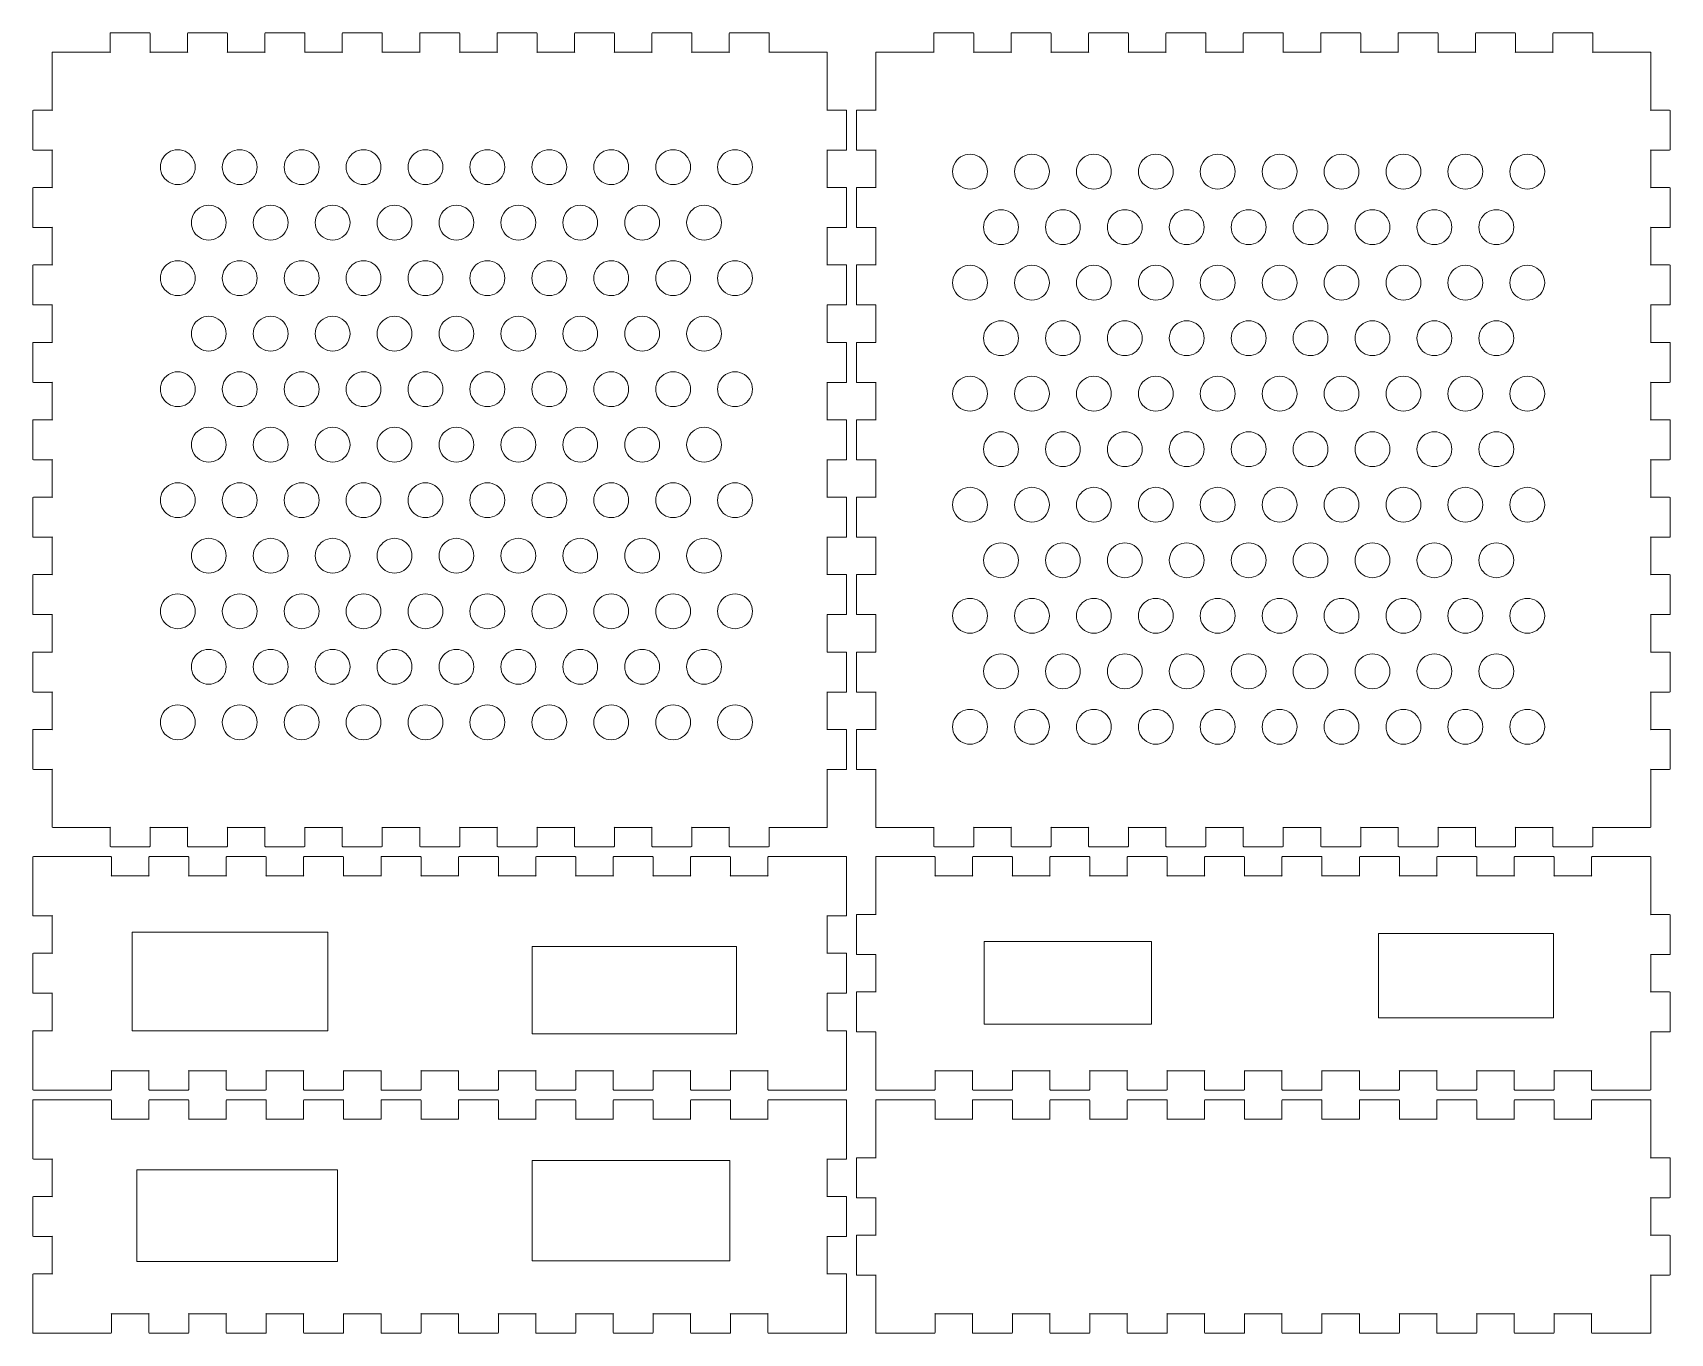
# Model space of a CAD drawing. Header units: millimetres. Extents: x -59 to 195, y -28 to 174.
import ezdxf

# ---------------------------------------------------------------- set-up
doc = ezdxf.new("R2010")
doc.units = ezdxf.units.MM
doc.header["$MEASUREMENT"] = 0
doc.layers.add('Layer 1', color=7, linetype='Continuous')

msp = doc.modelspace()

# ---------------------------------------------------------------- linework, layer by layer
at = {"layer": 'Layer 1', "color": 1, "lineweight": 9}
for points in [[(-43.9086, 19.1787), (-13.5282, 19.1787), (-13.5282, 34.4741), (-43.9086, 34.4741), (-43.9086, 19.1787)], [(88.2404, 20.1797), (114.1536, 20.1797), (114.1536, 33.0231), (88.2404, 33.0231), (88.2404, 20.1797)], [(149.3417, 21.185), (176.4865, 21.185), (176.4865, 34.2548), (149.3417, 34.2548), (149.3417, 21.185)], [(18.1409, 18.6717), (49.8101, 18.6717), (49.8101, 32.2441), (18.1409, 32.2441), (18.1409, 18.6717)], [(-43.146, -16.5889), (-12.061, -16.5889), (-12.061, -2.3687), (-43.146, -2.3687), (-43.146, -16.5889)], [(18.1409, -16.5163), (48.8047, -16.5163), (48.8047, -0.9331), (18.1409, -0.9331), (18.1409, -16.5163)]]:
    msp.add_lwpolyline(points, close=True, dxfattribs=at)
for points, knots in [([(-56.204, 50.6787), (-56.204, 50.6787), (-47.304, 50.6787), (-47.304, 50.6787), (-47.204, 50.6787), (-47.304, 50.7787), (-47.304, 50.6787), (-47.304, 50.6787), (-47.304, 47.7787), (-47.304, 47.7787), (-47.304, 47.7237), (-47.259, 47.6787), (-47.204, 47.6787), (-47.204, 47.6787), (-41.204, 47.6787), (-41.204, 47.6787), (-41.149, 47.6787), (-41.104, 47.7237), (-41.104, 47.7787), (-41.104, 47.7787), (-41.104, 50.6787), (-41.104, 50.6787), (-41.104, 50.7787), (-41.204, 50.6787), (-41.104, 50.6787), (-41.104, 50.6787), (-35.304, 50.6787), (-35.304, 50.6787), (-35.204, 50.6787), (-35.304, 50.7787), (-35.304, 50.6787), (-35.304, 50.6787), (-35.304, 47.7787), (-35.304, 47.7787), (-35.304, 47.7237), (-35.259, 47.6787), (-35.204, 47.6787), (-35.204, 47.6787), (-29.204, 47.6787), (-29.204, 47.6787), (-29.149, 47.6787), (-29.104, 47.7237), (-29.104, 47.7787), (-29.104, 47.7787), (-29.104, 50.6787), (-29.104, 50.6787), (-29.104, 50.7787), (-29.204, 50.6787), (-29.104, 50.6787), (-29.104, 50.6787), (-23.304, 50.6787), (-23.304, 50.6787), (-23.204, 50.6787), (-23.304, 50.7787), (-23.304, 50.6787), (-23.304, 50.6787), (-23.304, 47.7787), (-23.304, 47.7787), (-23.304, 47.7237), (-23.259, 47.6787), (-23.204, 47.6787), (-23.204, 47.6787), (-17.204, 47.6787), (-17.204, 47.6787), (-17.149, 47.6787), (-17.104, 47.7237), (-17.104, 47.7787), (-17.104, 47.7787), (-17.104, 50.6787), (-17.104, 50.6787), (-17.104, 50.7787), (-17.204, 50.6787), (-17.104, 50.6787), (-17.104, 50.6787), (-11.304, 50.6787), (-11.304, 50.6787), (-11.204, 50.6787), (-11.304, 50.7787), (-11.304, 50.6787), (-11.304, 50.6787), (-11.304, 47.7787), (-11.304, 47.7787), (-11.304, 47.7237), (-11.259, 47.6787), (-11.204, 47.6787), (-11.204, 47.6787), (-5.204, 47.6787), (-5.204, 47.6787), (-5.149, 47.6787), (-5.104, 47.7237), (-5.104, 47.7787), (-5.104, 47.7787), (-5.104, 50.6787), (-5.104, 50.6787), (-5.104, 50.7787), (-5.204, 50.6787), (-5.104, 50.6787), (-5.104, 50.6787), (0.696, 50.6787), (0.696, 50.6787), (0.796, 50.6787), (0.696, 50.7787), (0.696, 50.6787), (0.696, 50.6787), (0.696, 47.7787), (0.696, 47.7787), (0.696, 47.7237), (0.741, 47.6787), (0.796, 47.6787), (0.796, 47.6787), (6.796, 47.6787), (6.796, 47.6787), (6.851, 47.6787), (6.896, 47.7237), (6.896, 47.7787), (6.896, 47.7787), (6.896, 50.6787), (6.896, 50.6787), (6.896, 50.7787), (6.796, 50.6787), (6.896, 50.6787), (6.896, 50.6787), (12.696, 50.6787), (12.696, 50.6787), (12.796, 50.6787), (12.696, 50.7787), (12.696, 50.6787), (12.696, 50.6787), (12.696, 47.7787), (12.696, 47.7787), (12.696, 47.7237), (12.741, 47.6787), (12.796, 47.6787), (12.796, 47.6787), (18.796, 47.6787), (18.796, 47.6787), (18.851, 47.6787), (18.896, 47.7237), (18.896, 47.7787), (18.896, 47.7787), (18.896, 50.6787), (18.896, 50.6787), (18.896, 50.7787), (18.796, 50.6787), (18.896, 50.6787), (18.896, 50.6787), (24.696, 50.6787), (24.696, 50.6787), (24.796, 50.6787), (24.696, 50.7787), (24.696, 50.6787), (24.696, 50.6787), (24.696, 47.7787), (24.696, 47.7787), (24.696, 47.7237), (24.741, 47.6787), (24.796, 47.6787), (24.796, 47.6787), (30.796, 47.6787), (30.796, 47.6787), (30.851, 47.6787), (30.896, 47.7237), (30.896, 47.7787), (30.896, 47.7787), (30.896, 50.6787), (30.896, 50.6787), (30.896, 50.7787), (30.796, 50.6787), (30.896, 50.6787), (30.896, 50.6787), (36.696, 50.6787), (36.696, 50.6787), (36.796, 50.6787), (36.696, 50.7787), (36.696, 50.6787), (36.696, 50.6787), (36.696, 47.7787), (36.696, 47.7787), (36.696, 47.7237), (36.741, 47.6787), (36.796, 47.6787), (36.796, 47.6787), (42.796, 47.6787), (42.796, 47.6787), (42.851, 47.6787), (42.896, 47.7237), (42.896, 47.7787), (42.896, 47.7787), (42.896, 50.6787), (42.896, 50.6787), (42.896, 50.7787), (42.796, 50.6787), (42.896, 50.6787), (42.896, 50.6787), (48.696, 50.6787), (48.696, 50.6787), (48.796, 50.6787), (48.696, 50.7787), (48.696, 50.6787), (48.696, 50.6787), (48.696, 47.7787), (48.696, 47.7787), (48.696, 47.7237), (48.741, 47.6787), (48.796, 47.6787), (48.796, 47.6787), (54.796, 47.6787), (54.796, 47.6787), (54.851, 47.6787), (54.896, 47.7237), (54.896, 47.7787), (54.896, 47.7787), (54.896, 50.6787), (54.896, 50.6787), (54.896, 50.7787), (54.796, 50.6787), (54.896, 50.6787), (54.896, 50.6787), (63.796, 50.6787), (63.796, 50.6787), (63.851, 50.6787), (63.896, 50.7237), (63.896, 50.7787), (63.896, 50.7787), (63.896, 59.6787), (63.896, 59.6787), (63.896, 59.7787), (63.796, 59.6787), (63.896, 59.6787), (63.896, 59.6787), (66.796, 59.6787), (66.796, 59.6787), (66.851, 59.6787), (66.896, 59.7237), (66.896, 59.7787), (66.896, 59.7787), (66.896, 65.7787), (66.896, 65.7787), (66.896, 65.8337), (66.851, 65.8787), (66.796, 65.8787), (66.796, 65.8787), (63.896, 65.8787), (63.896, 65.8787), (63.796, 65.8787), (63.896, 65.7787), (63.896, 65.8787), (63.896, 65.8787), (63.896, 71.6787), (63.896, 71.6787), (63.896, 71.7787), (63.796, 71.6787), (63.896, 71.6787), (63.896, 71.6787), (66.796, 71.6787), (66.796, 71.6787), (66.851, 71.6787), (66.896, 71.7237), (66.896, 71.7787), (66.896, 71.7787), (66.896, 77.7787), (66.896, 77.7787), (66.896, 77.8337), (66.851, 77.8787), (66.796, 77.8787), (66.796, 77.8787), (63.896, 77.8787), (63.896, 77.8787), (63.796, 77.8787), (63.896, 77.7787), (63.896, 77.8787), (63.896, 77.8787), (63.896, 83.6787), (63.896, 83.6787), (63.896, 83.7787), (63.796, 83.6787), (63.896, 83.6787), (63.896, 83.6787), (66.796, 83.6787), (66.796, 83.6787), (66.851, 83.6787), (66.896, 83.7237), (66.896, 83.7787), (66.896, 83.7787), (66.896, 89.7787), (66.896, 89.7787), (66.896, 89.8337), (66.851, 89.8787), (66.796, 89.8787), (66.796, 89.8787), (63.896, 89.8787), (63.896, 89.8787), (63.796, 89.8787), (63.896, 89.7787), (63.896, 89.8787), (63.896, 89.8787), (63.896, 95.6787), (63.896, 95.6787), (63.896, 95.7787), (63.796, 95.6787), (63.896, 95.6787), (63.896, 95.6787), (66.796, 95.6787), (66.796, 95.6787), (66.851, 95.6787), (66.896, 95.7237), (66.896, 95.7787), (66.896, 95.7787), (66.896, 101.7787), (66.896, 101.7787), (66.896, 101.8337), (66.851, 101.8787), (66.796, 101.8787), (66.796, 101.8787), (63.896, 101.8787), (63.896, 101.8787), (63.796, 101.8787), (63.896, 101.7787), (63.896, 101.8787), (63.896, 101.8787), (63.896, 107.6787), (63.896, 107.6787), (63.896, 107.7787), (63.796, 107.6787), (63.896, 107.6787), (63.896, 107.6787), (66.796, 107.6787), (66.796, 107.6787), (66.851, 107.6787), (66.896, 107.7237), (66.896, 107.7787), (66.896, 107.7787), (66.896, 113.7787), (66.896, 113.7787), (66.896, 113.8337), (66.851, 113.8787), (66.796, 113.8787), (66.796, 113.8787), (63.896, 113.8787), (63.896, 113.8787), (63.796, 113.8787), (63.896, 113.7787), (63.896, 113.8787), (63.896, 113.8787), (63.896, 119.6787), (63.896, 119.6787), (63.896, 119.7787), (63.796, 119.6787), (63.896, 119.6787), (63.896, 119.6787), (66.796, 119.6787), (66.796, 119.6787), (66.851, 119.6787), (66.896, 119.7237), (66.896, 119.7787), (66.896, 119.7787), (66.896, 125.7787), (66.896, 125.7787), (66.896, 125.8337), (66.851, 125.8787), (66.796, 125.8787), (66.796, 125.8787), (63.896, 125.8787), (63.896, 125.8787), (63.796, 125.8787), (63.896, 125.7787), (63.896, 125.8787), (63.896, 125.8787), (63.896, 131.6787), (63.896, 131.6787), (63.896, 131.7787), (63.796, 131.6787), (63.896, 131.6787), (63.896, 131.6787), (66.796, 131.6787), (66.796, 131.6787), (66.851, 131.6787), (66.896, 131.7237), (66.896, 131.7787), (66.896, 131.7787), (66.896, 137.7787), (66.896, 137.7787), (66.896, 137.8337), (66.851, 137.8787), (66.796, 137.8787), (66.796, 137.8787), (63.896, 137.8787), (63.896, 137.8787), (63.796, 137.8787), (63.896, 137.7787), (63.896, 137.8787), (63.896, 137.8787), (63.896, 143.6787), (63.896, 143.6787), (63.896, 143.7787), (63.796, 143.6787), (63.896, 143.6787), (63.896, 143.6787), (66.796, 143.6787), (66.796, 143.6787), (66.851, 143.6787), (66.896, 143.7237), (66.896, 143.7787), (66.896, 143.7787), (66.896, 149.7787), (66.896, 149.7787), (66.896, 149.8337), (66.851, 149.8787), (66.796, 149.8787), (66.796, 149.8787), (63.896, 149.8787), (63.896, 149.8787), (63.796, 149.8787), (63.896, 149.7787), (63.896, 149.8787), (63.896, 149.8787), (63.896, 155.6787), (63.896, 155.6787), (63.896, 155.7787), (63.796, 155.6787), (63.896, 155.6787), (63.896, 155.6787), (66.796, 155.6787), (66.796, 155.6787), (66.851, 155.6787), (66.896, 155.7237), (66.896, 155.7787), (66.896, 155.7787), (66.896, 161.7787), (66.896, 161.7787), (66.896, 161.8337), (66.851, 161.8787), (66.796, 161.8787), (66.796, 161.8787), (63.896, 161.8787), (63.896, 161.8787), (63.796, 161.8787), (63.896, 161.7787), (63.896, 161.8787), (63.896, 161.8787), (63.896, 170.7787), (63.896, 170.7787), (63.896, 170.8337), (63.851, 170.8787), (63.796, 170.8787), (63.796, 170.8787), (54.896, 170.8787), (54.896, 170.8787), (54.796, 170.8787), (54.896, 170.7787), (54.896, 170.8787), (54.896, 170.8787), (54.896, 173.7787), (54.896, 173.7787), (54.896, 173.8337), (54.851, 173.8787), (54.796, 173.8787), (54.796, 173.8787), (48.796, 173.8787), (48.796, 173.8787), (48.741, 173.8787), (48.696, 173.8337), (48.696, 173.7787), (48.696, 173.7787), (48.696, 170.8787), (48.696, 170.8787), (48.696, 170.7787), (48.796, 170.8787), (48.696, 170.8787), (48.696, 170.8787), (42.896, 170.8787), (42.896, 170.8787), (42.796, 170.8787), (42.896, 170.7787), (42.896, 170.8787), (42.896, 170.8787), (42.896, 173.7787), (42.896, 173.7787), (42.896, 173.8337), (42.851, 173.8787), (42.796, 173.8787), (42.796, 173.8787), (36.796, 173.8787), (36.796, 173.8787), (36.741, 173.8787), (36.696, 173.8337), (36.696, 173.7787), (36.696, 173.7787), (36.696, 170.8787), (36.696, 170.8787), (36.696, 170.7787), (36.796, 170.8787), (36.696, 170.8787), (36.696, 170.8787), (30.896, 170.8787), (30.896, 170.8787), (30.796, 170.8787), (30.896, 170.7787), (30.896, 170.8787), (30.896, 170.8787), (30.896, 173.7787), (30.896, 173.7787), (30.896, 173.8337), (30.851, 173.8787), (30.796, 173.8787), (30.796, 173.8787), (24.796, 173.8787), (24.796, 173.8787), (24.741, 173.8787), (24.696, 173.8337), (24.696, 173.7787), (24.696, 173.7787), (24.696, 170.8787), (24.696, 170.8787), (24.696, 170.7787), (24.796, 170.8787), (24.696, 170.8787), (24.696, 170.8787), (18.896, 170.8787), (18.896, 170.8787), (18.796, 170.8787), (18.896, 170.7787), (18.896, 170.8787), (18.896, 170.8787), (18.896, 173.7787), (18.896, 173.7787), (18.896, 173.8337), (18.851, 173.8787), (18.796, 173.8787), (18.796, 173.8787), (12.796, 173.8787), (12.796, 173.8787), (12.741, 173.8787), (12.696, 173.8337), (12.696, 173.7787), (12.696, 173.7787), (12.696, 170.8787), (12.696, 170.8787), (12.696, 170.7787), (12.796, 170.8787), (12.696, 170.8787), (12.696, 170.8787), (6.896, 170.8787), (6.896, 170.8787), (6.796, 170.8787), (6.896, 170.7787), (6.896, 170.8787), (6.896, 170.8787), (6.896, 173.7787), (6.896, 173.7787), (6.896, 173.8337), (6.851, 173.8787), (6.796, 173.8787), (6.796, 173.8787), (0.796, 173.8787), (0.796, 173.8787), (0.741, 173.8787), (0.696, 173.8337), (0.696, 173.7787), (0.696, 173.7787), (0.696, 170.8787), (0.696, 170.8787), (0.696, 170.7787), (0.796, 170.8787), (0.696, 170.8787), (0.696, 170.8787), (-5.104, 170.8787), (-5.104, 170.8787), (-5.204, 170.8787), (-5.104, 170.7787), (-5.104, 170.8787), (-5.104, 170.8787), (-5.104, 173.7787), (-5.104, 173.7787), (-5.104, 173.8337), (-5.149, 173.8787), (-5.204, 173.8787), (-5.204, 173.8787), (-11.204, 173.8787), (-11.204, 173.8787), (-11.259, 173.8787), (-11.304, 173.8337), (-11.304, 173.7787), (-11.304, 173.7787), (-11.304, 170.8787), (-11.304, 170.8787), (-11.304, 170.7787), (-11.204, 170.8787), (-11.304, 170.8787), (-11.304, 170.8787), (-17.104, 170.8787), (-17.104, 170.8787), (-17.204, 170.8787), (-17.104, 170.7787), (-17.104, 170.8787), (-17.104, 170.8787), (-17.104, 173.7787), (-17.104, 173.7787), (-17.104, 173.8337), (-17.149, 173.8787), (-17.204, 173.8787), (-17.204, 173.8787), (-23.204, 173.8787), (-23.204, 173.8787), (-23.259, 173.8787), (-23.304, 173.8337), (-23.304, 173.7787), (-23.304, 173.7787), (-23.304, 170.8787), (-23.304, 170.8787), (-23.304, 170.7787), (-23.204, 170.8787), (-23.304, 170.8787), (-23.304, 170.8787), (-29.104, 170.8787), (-29.104, 170.8787), (-29.204, 170.8787), (-29.104, 170.7787), (-29.104, 170.8787), (-29.104, 170.8787), (-29.104, 173.7787), (-29.104, 173.7787), (-29.104, 173.8337), (-29.149, 173.8787), (-29.204, 173.8787), (-29.204, 173.8787), (-35.204, 173.8787), (-35.204, 173.8787), (-35.259, 173.8787), (-35.304, 173.8337), (-35.304, 173.7787), (-35.304, 173.7787), (-35.304, 170.8787), (-35.304, 170.8787), (-35.304, 170.7787), (-35.204, 170.8787), (-35.304, 170.8787), (-35.304, 170.8787), (-41.104, 170.8787), (-41.104, 170.8787), (-41.204, 170.8787), (-41.104, 170.7787), (-41.104, 170.8787), (-41.104, 170.8787), (-41.104, 173.7787), (-41.104, 173.7787), (-41.104, 173.8337), (-41.149, 173.8787), (-41.204, 173.8787), (-41.204, 173.8787), (-47.204, 173.8787), (-47.204, 173.8787), (-47.259, 173.8787), (-47.304, 173.8337), (-47.304, 173.7787), (-47.304, 173.7787), (-47.304, 170.8787), (-47.304, 170.8787), (-47.304, 170.7787), (-47.204, 170.8787), (-47.304, 170.8787), (-47.304, 170.8787), (-56.204, 170.8787), (-56.204, 170.8787), (-56.259, 170.8787), (-56.304, 170.8337), (-56.304, 170.7787), (-56.304, 170.7787), (-56.304, 161.8787), (-56.304, 161.8787), (-56.304, 161.7787), (-56.204, 161.8787), (-56.304, 161.8787), (-56.304, 161.8787), (-59.204, 161.8787), (-59.204, 161.8787), (-59.259, 161.8787), (-59.304, 161.8337), (-59.304, 161.7787), (-59.304, 161.7787), (-59.304, 155.7787), (-59.304, 155.7787), (-59.304, 155.7237), (-59.259, 155.6787), (-59.204, 155.6787), (-59.204, 155.6787), (-56.304, 155.6787), (-56.304, 155.6787), (-56.204, 155.6787), (-56.304, 155.7787), (-56.304, 155.6787), (-56.304, 155.6787), (-56.304, 149.8787), (-56.304, 149.8787), (-56.304, 149.7787), (-56.204, 149.8787), (-56.304, 149.8787), (-56.304, 149.8787), (-59.204, 149.8787), (-59.204, 149.8787), (-59.259, 149.8787), (-59.304, 149.8337), (-59.304, 149.7787), (-59.304, 149.7787), (-59.304, 143.7787), (-59.304, 143.7787), (-59.304, 143.7237), (-59.259, 143.6787), (-59.204, 143.6787), (-59.204, 143.6787), (-56.304, 143.6787), (-56.304, 143.6787), (-56.204, 143.6787), (-56.304, 143.7787), (-56.304, 143.6787), (-56.304, 143.6787), (-56.304, 137.8787), (-56.304, 137.8787), (-56.304, 137.7787), (-56.204, 137.8787), (-56.304, 137.8787), (-56.304, 137.8787), (-59.204, 137.8787), (-59.204, 137.8787), (-59.259, 137.8787), (-59.304, 137.8337), (-59.304, 137.7787), (-59.304, 137.7787), (-59.304, 131.7787), (-59.304, 131.7787), (-59.304, 131.7237), (-59.259, 131.6787), (-59.204, 131.6787), (-59.204, 131.6787), (-56.304, 131.6787), (-56.304, 131.6787), (-56.204, 131.6787), (-56.304, 131.7787), (-56.304, 131.6787), (-56.304, 131.6787), (-56.304, 125.8787), (-56.304, 125.8787), (-56.304, 125.7787), (-56.204, 125.8787), (-56.304, 125.8787), (-56.304, 125.8787), (-59.204, 125.8787), (-59.204, 125.8787), (-59.259, 125.8787), (-59.304, 125.8337), (-59.304, 125.7787), (-59.304, 125.7787), (-59.304, 119.7787), (-59.304, 119.7787), (-59.304, 119.7237), (-59.259, 119.6787), (-59.204, 119.6787), (-59.204, 119.6787), (-56.304, 119.6787), (-56.304, 119.6787), (-56.204, 119.6787), (-56.304, 119.7787), (-56.304, 119.6787), (-56.304, 119.6787), (-56.304, 113.8787), (-56.304, 113.8787), (-56.304, 113.7787), (-56.204, 113.8787), (-56.304, 113.8787), (-56.304, 113.8787), (-59.204, 113.8787), (-59.204, 113.8787), (-59.259, 113.8787), (-59.304, 113.8337), (-59.304, 113.7787), (-59.304, 113.7787), (-59.304, 107.7787), (-59.304, 107.7787), (-59.304, 107.7237), (-59.259, 107.6787), (-59.204, 107.6787), (-59.204, 107.6787), (-56.304, 107.6787), (-56.304, 107.6787), (-56.204, 107.6787), (-56.304, 107.7787), (-56.304, 107.6787), (-56.304, 107.6787), (-56.304, 101.8787), (-56.304, 101.8787), (-56.304, 101.7787), (-56.204, 101.8787), (-56.304, 101.8787), (-56.304, 101.8787), (-59.204, 101.8787), (-59.204, 101.8787), (-59.259, 101.8787), (-59.304, 101.8337), (-59.304, 101.7787), (-59.304, 101.7787), (-59.304, 95.7787), (-59.304, 95.7787), (-59.304, 95.7237), (-59.259, 95.6787), (-59.204, 95.6787), (-59.204, 95.6787), (-56.304, 95.6787), (-56.304, 95.6787), (-56.204, 95.6787), (-56.304, 95.7787), (-56.304, 95.6787), (-56.304, 95.6787), (-56.304, 89.8787), (-56.304, 89.8787), (-56.304, 89.7787), (-56.204, 89.8787), (-56.304, 89.8787), (-56.304, 89.8787), (-59.204, 89.8787), (-59.204, 89.8787), (-59.259, 89.8787), (-59.304, 89.8337), (-59.304, 89.7787), (-59.304, 89.7787), (-59.304, 83.7787), (-59.304, 83.7787), (-59.304, 83.7237), (-59.259, 83.6787), (-59.204, 83.6787), (-59.204, 83.6787), (-56.304, 83.6787), (-56.304, 83.6787), (-56.204, 83.6787), (-56.304, 83.7787), (-56.304, 83.6787), (-56.304, 83.6787), (-56.304, 77.8787), (-56.304, 77.8787), (-56.304, 77.7787), (-56.204, 77.8787), (-56.304, 77.8787), (-56.304, 77.8787), (-59.204, 77.8787), (-59.204, 77.8787), (-59.259, 77.8787), (-59.304, 77.8337), (-59.304, 77.7787), (-59.304, 77.7787), (-59.304, 71.7787), (-59.304, 71.7787), (-59.304, 71.7237), (-59.259, 71.6787), (-59.204, 71.6787), (-59.204, 71.6787), (-56.304, 71.6787), (-56.304, 71.6787), (-56.204, 71.6787), (-56.304, 71.7787), (-56.304, 71.6787), (-56.304, 71.6787), (-56.304, 65.8787), (-56.304, 65.8787), (-56.304, 65.7787), (-56.204, 65.8787), (-56.304, 65.8787), (-56.304, 65.8787), (-59.204, 65.8787), (-59.204, 65.8787), (-59.259, 65.8787), (-59.304, 65.8337), (-59.304, 65.7787), (-59.304, 65.7787), (-59.304, 59.7787), (-59.304, 59.7787), (-59.304, 59.7237), (-59.259, 59.6787), (-59.204, 59.6787), (-59.204, 59.6787), (-56.304, 59.6787), (-56.304, 59.6787), (-56.204, 59.6787), (-56.304, 59.7787), (-56.304, 59.6787), (-56.304, 59.6787), (-56.304, 50.7787), (-56.304, 50.7787), (-56.304, 50.7237), (-56.259, 50.6787), (-56.204, 50.6787)], [0, 0, 0, 0, 0.00337838, 0.00337838, 0.00337838, 0.00675676, 0.00675676, 0.00675676, 0.01013514, 0.01013514, 0.01013514, 0.01351351, 0.01351351, 0.01351351, 0.01689189, 0.01689189, 0.01689189, 0.02027027, 0.02027027, 0.02027027, 0.02364865, 0.02364865, 0.02364865, 0.02702703, 0.02702703, 0.02702703, 0.03040541, 0.03040541, 0.03040541, 0.03378378, 0.03378378, 0.03378378, 0.03716216, 0.03716216, 0.03716216, 0.04054054, 0.04054054, 0.04054054, 0.04391892, 0.04391892, 0.04391892, 0.0472973, 0.0472973, 0.0472973, 0.05067568, 0.05067568, 0.05067568, 0.05405405, 0.05405405, 0.05405405, 0.05743243, 0.05743243, 0.05743243, 0.06081081, 0.06081081, 0.06081081, 0.06418919, 0.06418919, 0.06418919, 0.06756757, 0.06756757, 0.06756757, 0.07094595, 0.07094595, 0.07094595, 0.07432432, 0.07432432, 0.07432432, 0.0777027, 0.0777027, 0.0777027, 0.08108108, 0.08108108, 0.08108108, 0.08445946, 0.08445946, 0.08445946, 0.08783784, 0.08783784, 0.08783784, 0.09121622, 0.09121622, 0.09121622, 0.09459459, 0.09459459, 0.09459459, 0.09797297, 0.09797297, 0.09797297, 0.10135135, 0.10135135, 0.10135135, 0.10472973, 0.10472973, 0.10472973, 0.10810811, 0.10810811, 0.10810811, 0.11148649, 0.11148649, 0.11148649, 0.11486486, 0.11486486, 0.11486486, 0.11824324, 0.11824324, 0.11824324, 0.12162162, 0.12162162, 0.12162162, 0.125, 0.125, 0.125, 0.12837838, 0.12837838, 0.12837838, 0.13175676, 0.13175676, 0.13175676, 0.13513514, 0.13513514, 0.13513514, 0.13851351, 0.13851351, 0.13851351, 0.14189189, 0.14189189, 0.14189189, 0.14527027, 0.14527027, 0.14527027, 0.14864865, 0.14864865, 0.14864865, 0.15202703, 0.15202703, 0.15202703, 0.15540541, 0.15540541, 0.15540541, 0.15878378, 0.15878378, 0.15878378, 0.16216216, 0.16216216, 0.16216216, 0.16554054, 0.16554054, 0.16554054, 0.16891892, 0.16891892, 0.16891892, 0.1722973, 0.1722973, 0.1722973, 0.17567568, 0.17567568, 0.17567568, 0.17905405, 0.17905405, 0.17905405, 0.18243243, 0.18243243, 0.18243243, 0.18581081, 0.18581081, 0.18581081, 0.18918919, 0.18918919, 0.18918919, 0.19256757, 0.19256757, 0.19256757, 0.19594595, 0.19594595, 0.19594595, 0.19932432, 0.19932432, 0.19932432, 0.2027027, 0.2027027, 0.2027027, 0.20608108, 0.20608108, 0.20608108, 0.20945946, 0.20945946, 0.20945946, 0.21283784, 0.21283784, 0.21283784, 0.21621622, 0.21621622, 0.21621622, 0.21959459, 0.21959459, 0.21959459, 0.22297297, 0.22297297, 0.22297297, 0.22635135, 0.22635135, 0.22635135, 0.22972973, 0.22972973, 0.22972973, 0.23310811, 0.23310811, 0.23310811, 0.23648649, 0.23648649, 0.23648649, 0.23986486, 0.23986486, 0.23986486, 0.24324324, 0.24324324, 0.24324324, 0.24662162, 0.24662162, 0.24662162, 0.25, 0.25, 0.25, 0.25337838, 0.25337838, 0.25337838, 0.25675676, 0.25675676, 0.25675676, 0.26013514, 0.26013514, 0.26013514, 0.26351351, 0.26351351, 0.26351351, 0.26689189, 0.26689189, 0.26689189, 0.27027027, 0.27027027, 0.27027027, 0.27364865, 0.27364865, 0.27364865, 0.27702703, 0.27702703, 0.27702703, 0.28040541, 0.28040541, 0.28040541, 0.28378378, 0.28378378, 0.28378378, 0.28716216, 0.28716216, 0.28716216, 0.29054054, 0.29054054, 0.29054054, 0.29391892, 0.29391892, 0.29391892, 0.2972973, 0.2972973, 0.2972973, 0.30067568, 0.30067568, 0.30067568, 0.30405405, 0.30405405, 0.30405405, 0.30743243, 0.30743243, 0.30743243, 0.31081081, 0.31081081, 0.31081081, 0.31418919, 0.31418919, 0.31418919, 0.31756757, 0.31756757, 0.31756757, 0.32094595, 0.32094595, 0.32094595, 0.32432432, 0.32432432, 0.32432432, 0.3277027, 0.3277027, 0.3277027, 0.33108108, 0.33108108, 0.33108108, 0.33445946, 0.33445946, 0.33445946, 0.33783784, 0.33783784, 0.33783784, 0.34121622, 0.34121622, 0.34121622, 0.34459459, 0.34459459, 0.34459459, 0.34797297, 0.34797297, 0.34797297, 0.35135135, 0.35135135, 0.35135135, 0.35472973, 0.35472973, 0.35472973, 0.35810811, 0.35810811, 0.35810811, 0.36148649, 0.36148649, 0.36148649, 0.36486486, 0.36486486, 0.36486486, 0.36824324, 0.36824324, 0.36824324, 0.37162162, 0.37162162, 0.37162162, 0.375, 0.375, 0.375, 0.37837838, 0.37837838, 0.37837838, 0.38175676, 0.38175676, 0.38175676, 0.38513514, 0.38513514, 0.38513514, 0.38851351, 0.38851351, 0.38851351, 0.39189189, 0.39189189, 0.39189189, 0.39527027, 0.39527027, 0.39527027, 0.39864865, 0.39864865, 0.39864865, 0.40202703, 0.40202703, 0.40202703, 0.40540541, 0.40540541, 0.40540541, 0.40878378, 0.40878378, 0.40878378, 0.41216216, 0.41216216, 0.41216216, 0.41554054, 0.41554054, 0.41554054, 0.41891892, 0.41891892, 0.41891892, 0.4222973, 0.4222973, 0.4222973, 0.42567568, 0.42567568, 0.42567568, 0.42905405, 0.42905405, 0.42905405, 0.43243243, 0.43243243, 0.43243243, 0.43581081, 0.43581081, 0.43581081, 0.43918919, 0.43918919, 0.43918919, 0.44256757, 0.44256757, 0.44256757, 0.44594595, 0.44594595, 0.44594595, 0.44932432, 0.44932432, 0.44932432, 0.4527027, 0.4527027, 0.4527027, 0.45608108, 0.45608108, 0.45608108, 0.45945946, 0.45945946, 0.45945946, 0.46283784, 0.46283784, 0.46283784, 0.46621622, 0.46621622, 0.46621622, 0.46959459, 0.46959459, 0.46959459, 0.47297297, 0.47297297, 0.47297297, 0.47635135, 0.47635135, 0.47635135, 0.47972973, 0.47972973, 0.47972973, 0.48310811, 0.48310811, 0.48310811, 0.48648649, 0.48648649, 0.48648649, 0.48986486, 0.48986486, 0.48986486, 0.49324324, 0.49324324, 0.49324324, 0.49662162, 0.49662162, 0.49662162, 0.5, 0.5, 0.5, 0.50337838, 0.50337838, 0.50337838, 0.50675676, 0.50675676, 0.50675676, 0.51013514, 0.51013514, 0.51013514, 0.51351351, 0.51351351, 0.51351351, 0.51689189, 0.51689189, 0.51689189, 0.52027027, 0.52027027, 0.52027027, 0.52364865, 0.52364865, 0.52364865, 0.52702703, 0.52702703, 0.52702703, 0.53040541, 0.53040541, 0.53040541, 0.53378378, 0.53378378, 0.53378378, 0.53716216, 0.53716216, 0.53716216, 0.54054054, 0.54054054, 0.54054054, 0.54391892, 0.54391892, 0.54391892, 0.5472973, 0.5472973, 0.5472973, 0.55067568, 0.55067568, 0.55067568, 0.55405405, 0.55405405, 0.55405405, 0.55743243, 0.55743243, 0.55743243, 0.56081081, 0.56081081, 0.56081081, 0.56418919, 0.56418919, 0.56418919, 0.56756757, 0.56756757, 0.56756757, 0.57094595, 0.57094595, 0.57094595, 0.57432432, 0.57432432, 0.57432432, 0.5777027, 0.5777027, 0.5777027, 0.58108108, 0.58108108, 0.58108108, 0.58445946, 0.58445946, 0.58445946, 0.58783784, 0.58783784, 0.58783784, 0.59121622, 0.59121622, 0.59121622, 0.59459459, 0.59459459, 0.59459459, 0.59797297, 0.59797297, 0.59797297, 0.60135135, 0.60135135, 0.60135135, 0.60472973, 0.60472973, 0.60472973, 0.60810811, 0.60810811, 0.60810811, 0.61148649, 0.61148649, 0.61148649, 0.61486486, 0.61486486, 0.61486486, 0.61824324, 0.61824324, 0.61824324, 0.62162162, 0.62162162, 0.62162162, 0.625, 0.625, 0.625, 0.62837838, 0.62837838, 0.62837838, 0.63175676, 0.63175676, 0.63175676, 0.63513514, 0.63513514, 0.63513514, 0.63851351, 0.63851351, 0.63851351, 0.64189189, 0.64189189, 0.64189189, 0.64527027, 0.64527027, 0.64527027, 0.64864865, 0.64864865, 0.64864865, 0.65202703, 0.65202703, 0.65202703, 0.65540541, 0.65540541, 0.65540541, 0.65878378, 0.65878378, 0.65878378, 0.66216216, 0.66216216, 0.66216216, 0.66554054, 0.66554054, 0.66554054, 0.66891892, 0.66891892, 0.66891892, 0.6722973, 0.6722973, 0.6722973, 0.67567568, 0.67567568, 0.67567568, 0.67905405, 0.67905405, 0.67905405, 0.68243243, 0.68243243, 0.68243243, 0.68581081, 0.68581081, 0.68581081, 0.68918919, 0.68918919, 0.68918919, 0.69256757, 0.69256757, 0.69256757, 0.69594595, 0.69594595, 0.69594595, 0.69932432, 0.69932432, 0.69932432, 0.7027027, 0.7027027, 0.7027027, 0.70608108, 0.70608108, 0.70608108, 0.70945946, 0.70945946, 0.70945946, 0.71283784, 0.71283784, 0.71283784, 0.71621622, 0.71621622, 0.71621622, 0.71959459, 0.71959459, 0.71959459, 0.72297297, 0.72297297, 0.72297297, 0.72635135, 0.72635135, 0.72635135, 0.72972973, 0.72972973, 0.72972973, 0.73310811, 0.73310811, 0.73310811, 0.73648649, 0.73648649, 0.73648649, 0.73986486, 0.73986486, 0.73986486, 0.74324324, 0.74324324, 0.74324324, 0.74662162, 0.74662162, 0.74662162, 0.75, 0.75, 0.75, 0.75337838, 0.75337838, 0.75337838, 0.75675676, 0.75675676, 0.75675676, 0.76013514, 0.76013514, 0.76013514, 0.76351351, 0.76351351, 0.76351351, 0.76689189, 0.76689189, 0.76689189, 0.77027027, 0.77027027, 0.77027027, 0.77364865, 0.77364865, 0.77364865, 0.77702703, 0.77702703, 0.77702703, 0.78040541, 0.78040541, 0.78040541, 0.78378378, 0.78378378, 0.78378378, 0.78716216, 0.78716216, 0.78716216, 0.79054054, 0.79054054, 0.79054054, 0.79391892, 0.79391892, 0.79391892, 0.7972973, 0.7972973, 0.7972973, 0.80067568, 0.80067568, 0.80067568, 0.80405405, 0.80405405, 0.80405405, 0.80743243, 0.80743243, 0.80743243, 0.81081081, 0.81081081, 0.81081081, 0.81418919, 0.81418919, 0.81418919, 0.81756757, 0.81756757, 0.81756757, 0.82094595, 0.82094595, 0.82094595, 0.82432432, 0.82432432, 0.82432432, 0.8277027, 0.8277027, 0.8277027, 0.83108108, 0.83108108, 0.83108108, 0.83445946, 0.83445946, 0.83445946, 0.83783784, 0.83783784, 0.83783784, 0.84121622, 0.84121622, 0.84121622, 0.84459459, 0.84459459, 0.84459459, 0.84797297, 0.84797297, 0.84797297, 0.85135135, 0.85135135, 0.85135135, 0.85472973, 0.85472973, 0.85472973, 0.85810811, 0.85810811, 0.85810811, 0.86148649, 0.86148649, 0.86148649, 0.86486486, 0.86486486, 0.86486486, 0.86824324, 0.86824324, 0.86824324, 0.87162162, 0.87162162, 0.87162162, 0.875, 0.875, 0.875, 0.87837838, 0.87837838, 0.87837838, 0.88175676, 0.88175676, 0.88175676, 0.88513514, 0.88513514, 0.88513514, 0.88851351, 0.88851351, 0.88851351, 0.89189189, 0.89189189, 0.89189189, 0.89527027, 0.89527027, 0.89527027, 0.89864865, 0.89864865, 0.89864865, 0.90202703, 0.90202703, 0.90202703, 0.90540541, 0.90540541, 0.90540541, 0.90878378, 0.90878378, 0.90878378, 0.91216216, 0.91216216, 0.91216216, 0.91554054, 0.91554054, 0.91554054, 0.91891892, 0.91891892, 0.91891892, 0.9222973, 0.9222973, 0.9222973, 0.92567568, 0.92567568, 0.92567568, 0.92905405, 0.92905405, 0.92905405, 0.93243243, 0.93243243, 0.93243243, 0.93581081, 0.93581081, 0.93581081, 0.93918919, 0.93918919, 0.93918919, 0.94256757, 0.94256757, 0.94256757, 0.94594595, 0.94594595, 0.94594595, 0.94932432, 0.94932432, 0.94932432, 0.9527027, 0.9527027, 0.9527027, 0.95608108, 0.95608108, 0.95608108, 0.95945946, 0.95945946, 0.95945946, 0.96283784, 0.96283784, 0.96283784, 0.96621622, 0.96621622, 0.96621622, 0.96959459, 0.96959459, 0.96959459, 0.97297297, 0.97297297, 0.97297297, 0.97635135, 0.97635135, 0.97635135, 0.97972973, 0.97972973, 0.97972973, 0.98310811, 0.98310811, 0.98310811, 0.98648649, 0.98648649, 0.98648649, 0.98986486, 0.98986486, 0.98986486, 0.99324324, 0.99324324, 0.99324324, 0.99662162, 0.99662162, 0.99662162, 1, 1, 1, 1]), ([(71.496, 50.6787), (71.496, 50.6787), (80.396, 50.6787), (80.396, 50.6787), (80.496, 50.6787), (80.396, 50.7787), (80.396, 50.6787), (80.396, 50.6787), (80.396, 47.7787), (80.396, 47.7787), (80.396, 47.7237), (80.441, 47.6787), (80.496, 47.6787), (80.496, 47.6787), (86.496, 47.6787), (86.496, 47.6787), (86.551, 47.6787), (86.596, 47.7237), (86.596, 47.7787), (86.596, 47.7787), (86.596, 50.6787), (86.596, 50.6787), (86.596, 50.7787), (86.496, 50.6787), (86.596, 50.6787), (86.596, 50.6787), (92.396, 50.6787), (92.396, 50.6787), (92.496, 50.6787), (92.396, 50.7787), (92.396, 50.6787), (92.396, 50.6787), (92.396, 47.7787), (92.396, 47.7787), (92.396, 47.7237), (92.441, 47.6787), (92.496, 47.6787), (92.496, 47.6787), (98.496, 47.6787), (98.496, 47.6787), (98.551, 47.6787), (98.596, 47.7237), (98.596, 47.7787), (98.596, 47.7787), (98.596, 50.6787), (98.596, 50.6787), (98.596, 50.7787), (98.496, 50.6787), (98.596, 50.6787), (98.596, 50.6787), (104.396, 50.6787), (104.396, 50.6787), (104.496, 50.6787), (104.396, 50.7787), (104.396, 50.6787), (104.396, 50.6787), (104.396, 47.7787), (104.396, 47.7787), (104.396, 47.7237), (104.441, 47.6787), (104.496, 47.6787), (104.496, 47.6787), (110.496, 47.6787), (110.496, 47.6787), (110.551, 47.6787), (110.596, 47.7237), (110.596, 47.7787), (110.596, 47.7787), (110.596, 50.6787), (110.596, 50.6787), (110.596, 50.7787), (110.496, 50.6787), (110.596, 50.6787), (110.596, 50.6787), (116.396, 50.6787), (116.396, 50.6787), (116.496, 50.6787), (116.396, 50.7787), (116.396, 50.6787), (116.396, 50.6787), (116.396, 47.7787), (116.396, 47.7787), (116.396, 47.7237), (116.441, 47.6787), (116.496, 47.6787), (116.496, 47.6787), (122.496, 47.6787), (122.496, 47.6787), (122.551, 47.6787), (122.596, 47.7237), (122.596, 47.7787), (122.596, 47.7787), (122.596, 50.6787), (122.596, 50.6787), (122.596, 50.7787), (122.496, 50.6787), (122.596, 50.6787), (122.596, 50.6787), (128.396, 50.6787), (128.396, 50.6787), (128.496, 50.6787), (128.396, 50.7787), (128.396, 50.6787), (128.396, 50.6787), (128.396, 47.7787), (128.396, 47.7787), (128.396, 47.7237), (128.441, 47.6787), (128.496, 47.6787), (128.496, 47.6787), (134.496, 47.6787), (134.496, 47.6787), (134.551, 47.6787), (134.596, 47.7237), (134.596, 47.7787), (134.596, 47.7787), (134.596, 50.6787), (134.596, 50.6787), (134.596, 50.7787), (134.496, 50.6787), (134.596, 50.6787), (134.596, 50.6787), (140.396, 50.6787), (140.396, 50.6787), (140.496, 50.6787), (140.396, 50.7787), (140.396, 50.6787), (140.396, 50.6787), (140.396, 47.7787), (140.396, 47.7787), (140.396, 47.7237), (140.441, 47.6787), (140.496, 47.6787), (140.496, 47.6787), (146.496, 47.6787), (146.496, 47.6787), (146.551, 47.6787), (146.596, 47.7237), (146.596, 47.7787), (146.596, 47.7787), (146.596, 50.6787), (146.596, 50.6787), (146.596, 50.7787), (146.496, 50.6787), (146.596, 50.6787), (146.596, 50.6787), (152.396, 50.6787), (152.396, 50.6787), (152.496, 50.6787), (152.396, 50.7787), (152.396, 50.6787), (152.396, 50.6787), (152.396, 47.7787), (152.396, 47.7787), (152.396, 47.7237), (152.441, 47.6787), (152.496, 47.6787), (152.496, 47.6787), (158.496, 47.6787), (158.496, 47.6787), (158.551, 47.6787), (158.596, 47.7237), (158.596, 47.7787), (158.596, 47.7787), (158.596, 50.6787), (158.596, 50.6787), (158.596, 50.7787), (158.496, 50.6787), (158.596, 50.6787), (158.596, 50.6787), (164.396, 50.6787), (164.396, 50.6787), (164.496, 50.6787), (164.396, 50.7787), (164.396, 50.6787), (164.396, 50.6787), (164.396, 47.7787), (164.396, 47.7787), (164.396, 47.7237), (164.441, 47.6787), (164.496, 47.6787), (164.496, 47.6787), (170.496, 47.6787), (170.496, 47.6787), (170.551, 47.6787), (170.596, 47.7237), (170.596, 47.7787), (170.596, 47.7787), (170.596, 50.6787), (170.596, 50.6787), (170.596, 50.7787), (170.496, 50.6787), (170.596, 50.6787), (170.596, 50.6787), (176.396, 50.6787), (176.396, 50.6787), (176.496, 50.6787), (176.396, 50.7787), (176.396, 50.6787), (176.396, 50.6787), (176.396, 47.7787), (176.396, 47.7787), (176.396, 47.7237), (176.441, 47.6787), (176.496, 47.6787), (176.496, 47.6787), (182.496, 47.6787), (182.496, 47.6787), (182.551, 47.6787), (182.596, 47.7237), (182.596, 47.7787), (182.596, 47.7787), (182.596, 50.6787), (182.596, 50.6787), (182.596, 50.7787), (182.496, 50.6787), (182.596, 50.6787), (182.596, 50.6787), (191.496, 50.6787), (191.496, 50.6787), (191.551, 50.6787), (191.596, 50.7237), (191.596, 50.7787), (191.596, 50.7787), (191.596, 59.6787), (191.596, 59.6787), (191.596, 59.7787), (191.496, 59.6787), (191.596, 59.6787), (191.596, 59.6787), (194.496, 59.6787), (194.496, 59.6787), (194.551, 59.6787), (194.596, 59.7237), (194.596, 59.7787), (194.596, 59.7787), (194.596, 65.7787), (194.596, 65.7787), (194.596, 65.8337), (194.551, 65.8787), (194.496, 65.8787), (194.496, 65.8787), (191.596, 65.8787), (191.596, 65.8787), (191.496, 65.8787), (191.596, 65.7787), (191.596, 65.8787), (191.596, 65.8787), (191.596, 71.6787), (191.596, 71.6787), (191.596, 71.7787), (191.496, 71.6787), (191.596, 71.6787), (191.596, 71.6787), (194.496, 71.6787), (194.496, 71.6787), (194.551, 71.6787), (194.596, 71.7237), (194.596, 71.7787), (194.596, 71.7787), (194.596, 77.7787), (194.596, 77.7787), (194.596, 77.8337), (194.551, 77.8787), (194.496, 77.8787), (194.496, 77.8787), (191.596, 77.8787), (191.596, 77.8787), (191.496, 77.8787), (191.596, 77.7787), (191.596, 77.8787), (191.596, 77.8787), (191.596, 83.6787), (191.596, 83.6787), (191.596, 83.7787), (191.496, 83.6787), (191.596, 83.6787), (191.596, 83.6787), (194.496, 83.6787), (194.496, 83.6787), (194.551, 83.6787), (194.596, 83.7237), (194.596, 83.7787), (194.596, 83.7787), (194.596, 89.7787), (194.596, 89.7787), (194.596, 89.8337), (194.551, 89.8787), (194.496, 89.8787), (194.496, 89.8787), (191.596, 89.8787), (191.596, 89.8787), (191.496, 89.8787), (191.596, 89.7787), (191.596, 89.8787), (191.596, 89.8787), (191.596, 95.6787), (191.596, 95.6787), (191.596, 95.7787), (191.496, 95.6787), (191.596, 95.6787), (191.596, 95.6787), (194.496, 95.6787), (194.496, 95.6787), (194.551, 95.6787), (194.596, 95.7237), (194.596, 95.7787), (194.596, 95.7787), (194.596, 101.7787), (194.596, 101.7787), (194.596, 101.8337), (194.551, 101.8787), (194.496, 101.8787), (194.496, 101.8787), (191.596, 101.8787), (191.596, 101.8787), (191.496, 101.8787), (191.596, 101.7787), (191.596, 101.8787), (191.596, 101.8787), (191.596, 107.6787), (191.596, 107.6787), (191.596, 107.7787), (191.496, 107.6787), (191.596, 107.6787), (191.596, 107.6787), (194.496, 107.6787), (194.496, 107.6787), (194.551, 107.6787), (194.596, 107.7237), (194.596, 107.7787), (194.596, 107.7787), (194.596, 113.7787), (194.596, 113.7787), (194.596, 113.8337), (194.551, 113.8787), (194.496, 113.8787), (194.496, 113.8787), (191.596, 113.8787), (191.596, 113.8787), (191.496, 113.8787), (191.596, 113.7787), (191.596, 113.8787), (191.596, 113.8787), (191.596, 119.6787), (191.596, 119.6787), (191.596, 119.7787), (191.496, 119.6787), (191.596, 119.6787), (191.596, 119.6787), (194.496, 119.6787), (194.496, 119.6787), (194.551, 119.6787), (194.596, 119.7237), (194.596, 119.7787), (194.596, 119.7787), (194.596, 125.7787), (194.596, 125.7787), (194.596, 125.8337), (194.551, 125.8787), (194.496, 125.8787), (194.496, 125.8787), (191.596, 125.8787), (191.596, 125.8787), (191.496, 125.8787), (191.596, 125.7787), (191.596, 125.8787), (191.596, 125.8787), (191.596, 131.6787), (191.596, 131.6787), (191.596, 131.7787), (191.496, 131.6787), (191.596, 131.6787), (191.596, 131.6787), (194.496, 131.6787), (194.496, 131.6787), (194.551, 131.6787), (194.596, 131.7237), (194.596, 131.7787), (194.596, 131.7787), (194.596, 137.7787), (194.596, 137.7787), (194.596, 137.8337), (194.551, 137.8787), (194.496, 137.8787), (194.496, 137.8787), (191.596, 137.8787), (191.596, 137.8787), (191.496, 137.8787), (191.596, 137.7787), (191.596, 137.8787), (191.596, 137.8787), (191.596, 143.6787), (191.596, 143.6787), (191.596, 143.7787), (191.496, 143.6787), (191.596, 143.6787), (191.596, 143.6787), (194.496, 143.6787), (194.496, 143.6787), (194.551, 143.6787), (194.596, 143.7237), (194.596, 143.7787), (194.596, 143.7787), (194.596, 149.7787), (194.596, 149.7787), (194.596, 149.8337), (194.551, 149.8787), (194.496, 149.8787), (194.496, 149.8787), (191.596, 149.8787), (191.596, 149.8787), (191.496, 149.8787), (191.596, 149.7787), (191.596, 149.8787), (191.596, 149.8787), (191.596, 155.6787), (191.596, 155.6787), (191.596, 155.7787), (191.496, 155.6787), (191.596, 155.6787), (191.596, 155.6787), (194.496, 155.6787), (194.496, 155.6787), (194.551, 155.6787), (194.596, 155.7237), (194.596, 155.7787), (194.596, 155.7787), (194.596, 161.7787), (194.596, 161.7787), (194.596, 161.8337), (194.551, 161.8787), (194.496, 161.8787), (194.496, 161.8787), (191.596, 161.8787), (191.596, 161.8787), (191.496, 161.8787), (191.596, 161.7787), (191.596, 161.8787), (191.596, 161.8787), (191.596, 170.7787), (191.596, 170.7787), (191.596, 170.8337), (191.551, 170.8787), (191.496, 170.8787), (191.496, 170.8787), (182.596, 170.8787), (182.596, 170.8787), (182.496, 170.8787), (182.596, 170.7787), (182.596, 170.8787), (182.596, 170.8787), (182.596, 173.7787), (182.596, 173.7787), (182.596, 173.8337), (182.551, 173.8787), (182.496, 173.8787), (182.496, 173.8787), (176.496, 173.8787), (176.496, 173.8787), (176.441, 173.8787), (176.396, 173.8337), (176.396, 173.7787), (176.396, 173.7787), (176.396, 170.8787), (176.396, 170.8787), (176.396, 170.7787), (176.496, 170.8787), (176.396, 170.8787), (176.396, 170.8787), (170.596, 170.8787), (170.596, 170.8787), (170.496, 170.8787), (170.596, 170.7787), (170.596, 170.8787), (170.596, 170.8787), (170.596, 173.7787), (170.596, 173.7787), (170.596, 173.8337), (170.551, 173.8787), (170.496, 173.8787), (170.496, 173.8787), (164.496, 173.8787), (164.496, 173.8787), (164.441, 173.8787), (164.396, 173.8337), (164.396, 173.7787), (164.396, 173.7787), (164.396, 170.8787), (164.396, 170.8787), (164.396, 170.7787), (164.496, 170.8787), (164.396, 170.8787), (164.396, 170.8787), (158.596, 170.8787), (158.596, 170.8787), (158.496, 170.8787), (158.596, 170.7787), (158.596, 170.8787), (158.596, 170.8787), (158.596, 173.7787), (158.596, 173.7787), (158.596, 173.8337), (158.551, 173.8787), (158.496, 173.8787), (158.496, 173.8787), (152.496, 173.8787), (152.496, 173.8787), (152.441, 173.8787), (152.396, 173.8337), (152.396, 173.7787), (152.396, 173.7787), (152.396, 170.8787), (152.396, 170.8787), (152.396, 170.7787), (152.496, 170.8787), (152.396, 170.8787), (152.396, 170.8787), (146.596, 170.8787), (146.596, 170.8787), (146.496, 170.8787), (146.596, 170.7787), (146.596, 170.8787), (146.596, 170.8787), (146.596, 173.7787), (146.596, 173.7787), (146.596, 173.8337), (146.551, 173.8787), (146.496, 173.8787), (146.496, 173.8787), (140.496, 173.8787), (140.496, 173.8787), (140.441, 173.8787), (140.396, 173.8337), (140.396, 173.7787), (140.396, 173.7787), (140.396, 170.8787), (140.396, 170.8787), (140.396, 170.7787), (140.496, 170.8787), (140.396, 170.8787), (140.396, 170.8787), (134.596, 170.8787), (134.596, 170.8787), (134.496, 170.8787), (134.596, 170.7787), (134.596, 170.8787), (134.596, 170.8787), (134.596, 173.7787), (134.596, 173.7787), (134.596, 173.8337), (134.551, 173.8787), (134.496, 173.8787), (134.496, 173.8787), (128.496, 173.8787), (128.496, 173.8787), (128.441, 173.8787), (128.396, 173.8337), (128.396, 173.7787), (128.396, 173.7787), (128.396, 170.8787), (128.396, 170.8787), (128.396, 170.7787), (128.496, 170.8787), (128.396, 170.8787), (128.396, 170.8787), (122.596, 170.8787), (122.596, 170.8787), (122.496, 170.8787), (122.596, 170.7787), (122.596, 170.8787), (122.596, 170.8787), (122.596, 173.7787), (122.596, 173.7787), (122.596, 173.8337), (122.551, 173.8787), (122.496, 173.8787), (122.496, 173.8787), (116.496, 173.8787), (116.496, 173.8787), (116.441, 173.8787), (116.396, 173.8337), (116.396, 173.7787), (116.396, 173.7787), (116.396, 170.8787), (116.396, 170.8787), (116.396, 170.7787), (116.496, 170.8787), (116.396, 170.8787), (116.396, 170.8787), (110.596, 170.8787), (110.596, 170.8787), (110.496, 170.8787), (110.596, 170.7787), (110.596, 170.8787), (110.596, 170.8787), (110.596, 173.7787), (110.596, 173.7787), (110.596, 173.8337), (110.551, 173.8787), (110.496, 173.8787), (110.496, 173.8787), (104.496, 173.8787), (104.496, 173.8787), (104.441, 173.8787), (104.396, 173.8337), (104.396, 173.7787), (104.396, 173.7787), (104.396, 170.8787), (104.396, 170.8787), (104.396, 170.7787), (104.496, 170.8787), (104.396, 170.8787), (104.396, 170.8787), (98.596, 170.8787), (98.596, 170.8787), (98.496, 170.8787), (98.596, 170.7787), (98.596, 170.8787), (98.596, 170.8787), (98.596, 173.7787), (98.596, 173.7787), (98.596, 173.8337), (98.551, 173.8787), (98.496, 173.8787), (98.496, 173.8787), (92.496, 173.8787), (92.496, 173.8787), (92.441, 173.8787), (92.396, 173.8337), (92.396, 173.7787), (92.396, 173.7787), (92.396, 170.8787), (92.396, 170.8787), (92.396, 170.7787), (92.496, 170.8787), (92.396, 170.8787), (92.396, 170.8787), (86.596, 170.8787), (86.596, 170.8787), (86.496, 170.8787), (86.596, 170.7787), (86.596, 170.8787), (86.596, 170.8787), (86.596, 173.7787), (86.596, 173.7787), (86.596, 173.8337), (86.551, 173.8787), (86.496, 173.8787), (86.496, 173.8787), (80.496, 173.8787), (80.496, 173.8787), (80.441, 173.8787), (80.396, 173.8337), (80.396, 173.7787), (80.396, 173.7787), (80.396, 170.8787), (80.396, 170.8787), (80.396, 170.7787), (80.496, 170.8787), (80.396, 170.8787), (80.396, 170.8787), (71.496, 170.8787), (71.496, 170.8787), (71.441, 170.8787), (71.396, 170.8337), (71.396, 170.7787), (71.396, 170.7787), (71.396, 161.8787), (71.396, 161.8787), (71.396, 161.7787), (71.496, 161.8787), (71.396, 161.8787), (71.396, 161.8787), (68.496, 161.8787), (68.496, 161.8787), (68.441, 161.8787), (68.396, 161.8337), (68.396, 161.7787), (68.396, 161.7787), (68.396, 155.7787), (68.396, 155.7787), (68.396, 155.7237), (68.441, 155.6787), (68.496, 155.6787), (68.496, 155.6787), (71.396, 155.6787), (71.396, 155.6787), (71.496, 155.6787), (71.396, 155.7787), (71.396, 155.6787), (71.396, 155.6787), (71.396, 149.8787), (71.396, 149.8787), (71.396, 149.7787), (71.496, 149.8787), (71.396, 149.8787), (71.396, 149.8787), (68.496, 149.8787), (68.496, 149.8787), (68.441, 149.8787), (68.396, 149.8337), (68.396, 149.7787), (68.396, 149.7787), (68.396, 143.7787), (68.396, 143.7787), (68.396, 143.7237), (68.441, 143.6787), (68.496, 143.6787), (68.496, 143.6787), (71.396, 143.6787), (71.396, 143.6787), (71.496, 143.6787), (71.396, 143.7787), (71.396, 143.6787), (71.396, 143.6787), (71.396, 137.8787), (71.396, 137.8787), (71.396, 137.7787), (71.496, 137.8787), (71.396, 137.8787), (71.396, 137.8787), (68.496, 137.8787), (68.496, 137.8787), (68.441, 137.8787), (68.396, 137.8337), (68.396, 137.7787), (68.396, 137.7787), (68.396, 131.7787), (68.396, 131.7787), (68.396, 131.7237), (68.441, 131.6787), (68.496, 131.6787), (68.496, 131.6787), (71.396, 131.6787), (71.396, 131.6787), (71.496, 131.6787), (71.396, 131.7787), (71.396, 131.6787), (71.396, 131.6787), (71.396, 125.8787), (71.396, 125.8787), (71.396, 125.7787), (71.496, 125.8787), (71.396, 125.8787), (71.396, 125.8787), (68.496, 125.8787), (68.496, 125.8787), (68.441, 125.8787), (68.396, 125.8337), (68.396, 125.7787), (68.396, 125.7787), (68.396, 119.7787), (68.396, 119.7787), (68.396, 119.7237), (68.441, 119.6787), (68.496, 119.6787), (68.496, 119.6787), (71.396, 119.6787), (71.396, 119.6787), (71.496, 119.6787), (71.396, 119.7787), (71.396, 119.6787), (71.396, 119.6787), (71.396, 113.8787), (71.396, 113.8787), (71.396, 113.7787), (71.496, 113.8787), (71.396, 113.8787), (71.396, 113.8787), (68.496, 113.8787), (68.496, 113.8787), (68.441, 113.8787), (68.396, 113.8337), (68.396, 113.7787), (68.396, 113.7787), (68.396, 107.7787), (68.396, 107.7787), (68.396, 107.7237), (68.441, 107.6787), (68.496, 107.6787), (68.496, 107.6787), (71.396, 107.6787), (71.396, 107.6787), (71.496, 107.6787), (71.396, 107.7787), (71.396, 107.6787), (71.396, 107.6787), (71.396, 101.8787), (71.396, 101.8787), (71.396, 101.7787), (71.496, 101.8787), (71.396, 101.8787), (71.396, 101.8787), (68.496, 101.8787), (68.496, 101.8787), (68.441, 101.8787), (68.396, 101.8337), (68.396, 101.7787), (68.396, 101.7787), (68.396, 95.7787), (68.396, 95.7787), (68.396, 95.7237), (68.441, 95.6787), (68.496, 95.6787), (68.496, 95.6787), (71.396, 95.6787), (71.396, 95.6787), (71.496, 95.6787), (71.396, 95.7787), (71.396, 95.6787), (71.396, 95.6787), (71.396, 89.8787), (71.396, 89.8787), (71.396, 89.7787), (71.496, 89.8787), (71.396, 89.8787), (71.396, 89.8787), (68.496, 89.8787), (68.496, 89.8787), (68.441, 89.8787), (68.396, 89.8337), (68.396, 89.7787), (68.396, 89.7787), (68.396, 83.7787), (68.396, 83.7787), (68.396, 83.7237), (68.441, 83.6787), (68.496, 83.6787), (68.496, 83.6787), (71.396, 83.6787), (71.396, 83.6787), (71.496, 83.6787), (71.396, 83.7787), (71.396, 83.6787), (71.396, 83.6787), (71.396, 77.8787), (71.396, 77.8787), (71.396, 77.7787), (71.496, 77.8787), (71.396, 77.8787), (71.396, 77.8787), (68.496, 77.8787), (68.496, 77.8787), (68.441, 77.8787), (68.396, 77.8337), (68.396, 77.7787), (68.396, 77.7787), (68.396, 71.7787), (68.396, 71.7787), (68.396, 71.7237), (68.441, 71.6787), (68.496, 71.6787), (68.496, 71.6787), (71.396, 71.6787), (71.396, 71.6787), (71.496, 71.6787), (71.396, 71.7787), (71.396, 71.6787), (71.396, 71.6787), (71.396, 65.8787), (71.396, 65.8787), (71.396, 65.7787), (71.496, 65.8787), (71.396, 65.8787), (71.396, 65.8787), (68.496, 65.8787), (68.496, 65.8787), (68.441, 65.8787), (68.396, 65.8337), (68.396, 65.7787), (68.396, 65.7787), (68.396, 59.7787), (68.396, 59.7787), (68.396, 59.7237), (68.441, 59.6787), (68.496, 59.6787), (68.496, 59.6787), (71.396, 59.6787), (71.396, 59.6787), (71.496, 59.6787), (71.396, 59.7787), (71.396, 59.6787), (71.396, 59.6787), (71.396, 50.7787), (71.396, 50.7787), (71.396, 50.7237), (71.441, 50.6787), (71.496, 50.6787)], [0, 0, 0, 0, 0.00337838, 0.00337838, 0.00337838, 0.00675676, 0.00675676, 0.00675676, 0.01013514, 0.01013514, 0.01013514, 0.01351351, 0.01351351, 0.01351351, 0.01689189, 0.01689189, 0.01689189, 0.02027027, 0.02027027, 0.02027027, 0.02364865, 0.02364865, 0.02364865, 0.02702703, 0.02702703, 0.02702703, 0.03040541, 0.03040541, 0.03040541, 0.03378378, 0.03378378, 0.03378378, 0.03716216, 0.03716216, 0.03716216, 0.04054054, 0.04054054, 0.04054054, 0.04391892, 0.04391892, 0.04391892, 0.0472973, 0.0472973, 0.0472973, 0.05067568, 0.05067568, 0.05067568, 0.05405405, 0.05405405, 0.05405405, 0.05743243, 0.05743243, 0.05743243, 0.06081081, 0.06081081, 0.06081081, 0.06418919, 0.06418919, 0.06418919, 0.06756757, 0.06756757, 0.06756757, 0.07094595, 0.07094595, 0.07094595, 0.07432432, 0.07432432, 0.07432432, 0.0777027, 0.0777027, 0.0777027, 0.08108108, 0.08108108, 0.08108108, 0.08445946, 0.08445946, 0.08445946, 0.08783784, 0.08783784, 0.08783784, 0.09121622, 0.09121622, 0.09121622, 0.09459459, 0.09459459, 0.09459459, 0.09797297, 0.09797297, 0.09797297, 0.10135135, 0.10135135, 0.10135135, 0.10472973, 0.10472973, 0.10472973, 0.10810811, 0.10810811, 0.10810811, 0.11148649, 0.11148649, 0.11148649, 0.11486486, 0.11486486, 0.11486486, 0.11824324, 0.11824324, 0.11824324, 0.12162162, 0.12162162, 0.12162162, 0.125, 0.125, 0.125, 0.12837838, 0.12837838, 0.12837838, 0.13175676, 0.13175676, 0.13175676, 0.13513514, 0.13513514, 0.13513514, 0.13851351, 0.13851351, 0.13851351, 0.14189189, 0.14189189, 0.14189189, 0.14527027, 0.14527027, 0.14527027, 0.14864865, 0.14864865, 0.14864865, 0.15202703, 0.15202703, 0.15202703, 0.15540541, 0.15540541, 0.15540541, 0.15878378, 0.15878378, 0.15878378, 0.16216216, 0.16216216, 0.16216216, 0.16554054, 0.16554054, 0.16554054, 0.16891892, 0.16891892, 0.16891892, 0.1722973, 0.1722973, 0.1722973, 0.17567568, 0.17567568, 0.17567568, 0.17905405, 0.17905405, 0.17905405, 0.18243243, 0.18243243, 0.18243243, 0.18581081, 0.18581081, 0.18581081, 0.18918919, 0.18918919, 0.18918919, 0.19256757, 0.19256757, 0.19256757, 0.19594595, 0.19594595, 0.19594595, 0.19932432, 0.19932432, 0.19932432, 0.2027027, 0.2027027, 0.2027027, 0.20608108, 0.20608108, 0.20608108, 0.20945946, 0.20945946, 0.20945946, 0.21283784, 0.21283784, 0.21283784, 0.21621622, 0.21621622, 0.21621622, 0.21959459, 0.21959459, 0.21959459, 0.22297297, 0.22297297, 0.22297297, 0.22635135, 0.22635135, 0.22635135, 0.22972973, 0.22972973, 0.22972973, 0.23310811, 0.23310811, 0.23310811, 0.23648649, 0.23648649, 0.23648649, 0.23986486, 0.23986486, 0.23986486, 0.24324324, 0.24324324, 0.24324324, 0.24662162, 0.24662162, 0.24662162, 0.25, 0.25, 0.25, 0.25337838, 0.25337838, 0.25337838, 0.25675676, 0.25675676, 0.25675676, 0.26013514, 0.26013514, 0.26013514, 0.26351351, 0.26351351, 0.26351351, 0.26689189, 0.26689189, 0.26689189, 0.27027027, 0.27027027, 0.27027027, 0.27364865, 0.27364865, 0.27364865, 0.27702703, 0.27702703, 0.27702703, 0.28040541, 0.28040541, 0.28040541, 0.28378378, 0.28378378, 0.28378378, 0.28716216, 0.28716216, 0.28716216, 0.29054054, 0.29054054, 0.29054054, 0.29391892, 0.29391892, 0.29391892, 0.2972973, 0.2972973, 0.2972973, 0.30067568, 0.30067568, 0.30067568, 0.30405405, 0.30405405, 0.30405405, 0.30743243, 0.30743243, 0.30743243, 0.31081081, 0.31081081, 0.31081081, 0.31418919, 0.31418919, 0.31418919, 0.31756757, 0.31756757, 0.31756757, 0.32094595, 0.32094595, 0.32094595, 0.32432432, 0.32432432, 0.32432432, 0.3277027, 0.3277027, 0.3277027, 0.33108108, 0.33108108, 0.33108108, 0.33445946, 0.33445946, 0.33445946, 0.33783784, 0.33783784, 0.33783784, 0.34121622, 0.34121622, 0.34121622, 0.34459459, 0.34459459, 0.34459459, 0.34797297, 0.34797297, 0.34797297, 0.35135135, 0.35135135, 0.35135135, 0.35472973, 0.35472973, 0.35472973, 0.35810811, 0.35810811, 0.35810811, 0.36148649, 0.36148649, 0.36148649, 0.36486486, 0.36486486, 0.36486486, 0.36824324, 0.36824324, 0.36824324, 0.37162162, 0.37162162, 0.37162162, 0.375, 0.375, 0.375, 0.37837838, 0.37837838, 0.37837838, 0.38175676, 0.38175676, 0.38175676, 0.38513514, 0.38513514, 0.38513514, 0.38851351, 0.38851351, 0.38851351, 0.39189189, 0.39189189, 0.39189189, 0.39527027, 0.39527027, 0.39527027, 0.39864865, 0.39864865, 0.39864865, 0.40202703, 0.40202703, 0.40202703, 0.40540541, 0.40540541, 0.40540541, 0.40878378, 0.40878378, 0.40878378, 0.41216216, 0.41216216, 0.41216216, 0.41554054, 0.41554054, 0.41554054, 0.41891892, 0.41891892, 0.41891892, 0.4222973, 0.4222973, 0.4222973, 0.42567568, 0.42567568, 0.42567568, 0.42905405, 0.42905405, 0.42905405, 0.43243243, 0.43243243, 0.43243243, 0.43581081, 0.43581081, 0.43581081, 0.43918919, 0.43918919, 0.43918919, 0.44256757, 0.44256757, 0.44256757, 0.44594595, 0.44594595, 0.44594595, 0.44932432, 0.44932432, 0.44932432, 0.4527027, 0.4527027, 0.4527027, 0.45608108, 0.45608108, 0.45608108, 0.45945946, 0.45945946, 0.45945946, 0.46283784, 0.46283784, 0.46283784, 0.46621622, 0.46621622, 0.46621622, 0.46959459, 0.46959459, 0.46959459, 0.47297297, 0.47297297, 0.47297297, 0.47635135, 0.47635135, 0.47635135, 0.47972973, 0.47972973, 0.47972973, 0.48310811, 0.48310811, 0.48310811, 0.48648649, 0.48648649, 0.48648649, 0.48986486, 0.48986486, 0.48986486, 0.49324324, 0.49324324, 0.49324324, 0.49662162, 0.49662162, 0.49662162, 0.5, 0.5, 0.5, 0.50337838, 0.50337838, 0.50337838, 0.50675676, 0.50675676, 0.50675676, 0.51013514, 0.51013514, 0.51013514, 0.51351351, 0.51351351, 0.51351351, 0.51689189, 0.51689189, 0.51689189, 0.52027027, 0.52027027, 0.52027027, 0.52364865, 0.52364865, 0.52364865, 0.52702703, 0.52702703, 0.52702703, 0.53040541, 0.53040541, 0.53040541, 0.53378378, 0.53378378, 0.53378378, 0.53716216, 0.53716216, 0.53716216, 0.54054054, 0.54054054, 0.54054054, 0.54391892, 0.54391892, 0.54391892, 0.5472973, 0.5472973, 0.5472973, 0.55067568, 0.55067568, 0.55067568, 0.55405405, 0.55405405, 0.55405405, 0.55743243, 0.55743243, 0.55743243, 0.56081081, 0.56081081, 0.56081081, 0.56418919, 0.56418919, 0.56418919, 0.56756757, 0.56756757, 0.56756757, 0.57094595, 0.57094595, 0.57094595, 0.57432432, 0.57432432, 0.57432432, 0.5777027, 0.5777027, 0.5777027, 0.58108108, 0.58108108, 0.58108108, 0.58445946, 0.58445946, 0.58445946, 0.58783784, 0.58783784, 0.58783784, 0.59121622, 0.59121622, 0.59121622, 0.59459459, 0.59459459, 0.59459459, 0.59797297, 0.59797297, 0.59797297, 0.60135135, 0.60135135, 0.60135135, 0.60472973, 0.60472973, 0.60472973, 0.60810811, 0.60810811, 0.60810811, 0.61148649, 0.61148649, 0.61148649, 0.61486486, 0.61486486, 0.61486486, 0.61824324, 0.61824324, 0.61824324, 0.62162162, 0.62162162, 0.62162162, 0.625, 0.625, 0.625, 0.62837838, 0.62837838, 0.62837838, 0.63175676, 0.63175676, 0.63175676, 0.63513514, 0.63513514, 0.63513514, 0.63851351, 0.63851351, 0.63851351, 0.64189189, 0.64189189, 0.64189189, 0.64527027, 0.64527027, 0.64527027, 0.64864865, 0.64864865, 0.64864865, 0.65202703, 0.65202703, 0.65202703, 0.65540541, 0.65540541, 0.65540541, 0.65878378, 0.65878378, 0.65878378, 0.66216216, 0.66216216, 0.66216216, 0.66554054, 0.66554054, 0.66554054, 0.66891892, 0.66891892, 0.66891892, 0.6722973, 0.6722973, 0.6722973, 0.67567568, 0.67567568, 0.67567568, 0.67905405, 0.67905405, 0.67905405, 0.68243243, 0.68243243, 0.68243243, 0.68581081, 0.68581081, 0.68581081, 0.68918919, 0.68918919, 0.68918919, 0.69256757, 0.69256757, 0.69256757, 0.69594595, 0.69594595, 0.69594595, 0.69932432, 0.69932432, 0.69932432, 0.7027027, 0.7027027, 0.7027027, 0.70608108, 0.70608108, 0.70608108, 0.70945946, 0.70945946, 0.70945946, 0.71283784, 0.71283784, 0.71283784, 0.71621622, 0.71621622, 0.71621622, 0.71959459, 0.71959459, 0.71959459, 0.72297297, 0.72297297, 0.72297297, 0.72635135, 0.72635135, 0.72635135, 0.72972973, 0.72972973, 0.72972973, 0.73310811, 0.73310811, 0.73310811, 0.73648649, 0.73648649, 0.73648649, 0.73986486, 0.73986486, 0.73986486, 0.74324324, 0.74324324, 0.74324324, 0.74662162, 0.74662162, 0.74662162, 0.75, 0.75, 0.75, 0.75337838, 0.75337838, 0.75337838, 0.75675676, 0.75675676, 0.75675676, 0.76013514, 0.76013514, 0.76013514, 0.76351351, 0.76351351, 0.76351351, 0.76689189, 0.76689189, 0.76689189, 0.77027027, 0.77027027, 0.77027027, 0.77364865, 0.77364865, 0.77364865, 0.77702703, 0.77702703, 0.77702703, 0.78040541, 0.78040541, 0.78040541, 0.78378378, 0.78378378, 0.78378378, 0.78716216, 0.78716216, 0.78716216, 0.79054054, 0.79054054, 0.79054054, 0.79391892, 0.79391892, 0.79391892, 0.7972973, 0.7972973, 0.7972973, 0.80067568, 0.80067568, 0.80067568, 0.80405405, 0.80405405, 0.80405405, 0.80743243, 0.80743243, 0.80743243, 0.81081081, 0.81081081, 0.81081081, 0.81418919, 0.81418919, 0.81418919, 0.81756757, 0.81756757, 0.81756757, 0.82094595, 0.82094595, 0.82094595, 0.82432432, 0.82432432, 0.82432432, 0.8277027, 0.8277027, 0.8277027, 0.83108108, 0.83108108, 0.83108108, 0.83445946, 0.83445946, 0.83445946, 0.83783784, 0.83783784, 0.83783784, 0.84121622, 0.84121622, 0.84121622, 0.84459459, 0.84459459, 0.84459459, 0.84797297, 0.84797297, 0.84797297, 0.85135135, 0.85135135, 0.85135135, 0.85472973, 0.85472973, 0.85472973, 0.85810811, 0.85810811, 0.85810811, 0.86148649, 0.86148649, 0.86148649, 0.86486486, 0.86486486, 0.86486486, 0.86824324, 0.86824324, 0.86824324, 0.87162162, 0.87162162, 0.87162162, 0.875, 0.875, 0.875, 0.87837838, 0.87837838, 0.87837838, 0.88175676, 0.88175676, 0.88175676, 0.88513514, 0.88513514, 0.88513514, 0.88851351, 0.88851351, 0.88851351, 0.89189189, 0.89189189, 0.89189189, 0.89527027, 0.89527027, 0.89527027, 0.89864865, 0.89864865, 0.89864865, 0.90202703, 0.90202703, 0.90202703, 0.90540541, 0.90540541, 0.90540541, 0.90878378, 0.90878378, 0.90878378, 0.91216216, 0.91216216, 0.91216216, 0.91554054, 0.91554054, 0.91554054, 0.91891892, 0.91891892, 0.91891892, 0.9222973, 0.9222973, 0.9222973, 0.92567568, 0.92567568, 0.92567568, 0.92905405, 0.92905405, 0.92905405, 0.93243243, 0.93243243, 0.93243243, 0.93581081, 0.93581081, 0.93581081, 0.93918919, 0.93918919, 0.93918919, 0.94256757, 0.94256757, 0.94256757, 0.94594595, 0.94594595, 0.94594595, 0.94932432, 0.94932432, 0.94932432, 0.9527027, 0.9527027, 0.9527027, 0.95608108, 0.95608108, 0.95608108, 0.95945946, 0.95945946, 0.95945946, 0.96283784, 0.96283784, 0.96283784, 0.96621622, 0.96621622, 0.96621622, 0.96959459, 0.96959459, 0.96959459, 0.97297297, 0.97297297, 0.97297297, 0.97635135, 0.97635135, 0.97635135, 0.97972973, 0.97972973, 0.97972973, 0.98310811, 0.98310811, 0.98310811, 0.98648649, 0.98648649, 0.98648649, 0.98986486, 0.98986486, 0.98986486, 0.99324324, 0.99324324, 0.99324324, 0.99662162, 0.99662162, 0.99662162, 1, 1, 1, 1]), ([(-34.113, 153.0487), (-34.113, 152.5317), (-34.262, 152.0247), (-34.542, 151.5897), (-34.821, 151.1537), (-35.221, 150.8077), (-35.691, 150.5927), (-36.162, 150.3777), (-36.685, 150.3027), (-37.197, 150.3767), (-37.71, 150.4507), (-38.19, 150.6697), (-38.581, 151.0087), (-38.972, 151.3477), (-39.258, 151.7917), (-39.404, 152.2887), (-39.549, 152.7847), (-39.549, 153.3137), (-39.404, 153.8097), (-39.258, 154.3067), (-38.972, 154.7507), (-38.581, 155.0897), (-38.19, 155.4287), (-37.71, 155.6477), (-37.197, 155.7217), (-36.685, 155.7957), (-36.162, 155.7207), (-35.691, 155.5047), (-35.221, 155.2897), (-34.821, 154.9447), (-34.542, 154.5087), (-34.262, 154.0737), (-34.113, 153.5667), (-34.113, 153.0487)], [0, 0, 0, 0, 0.09090909, 0.09090909, 0.09090909, 0.18181818, 0.18181818, 0.18181818, 0.27272727, 0.27272727, 0.27272727, 0.36363636, 0.36363636, 0.36363636, 0.45454545, 0.45454545, 0.45454545, 0.54545455, 0.54545455, 0.54545455, 0.63636364, 0.63636364, 0.63636364, 0.72727273, 0.72727273, 0.72727273, 0.81818182, 0.81818182, 0.81818182, 0.90909091, 0.90909091, 0.90909091, 1, 1, 1, 1]), ([(-24.513, 153.0487), (-24.513, 152.5317), (-24.662, 152.0247), (-24.942, 151.5897), (-25.221, 151.1537), (-25.621, 150.8077), (-26.091, 150.5927), (-26.562, 150.3777), (-27.085, 150.3027), (-27.597, 150.3767), (-28.11, 150.4507), (-28.59, 150.6697), (-28.981, 151.0087), (-29.372, 151.3477), (-29.658, 151.7917), (-29.804, 152.2887), (-29.949, 152.7847), (-29.949, 153.3137), (-29.804, 153.8097), (-29.658, 154.3067), (-29.372, 154.7507), (-28.981, 155.0897), (-28.59, 155.4287), (-28.11, 155.6477), (-27.597, 155.7217), (-27.085, 155.7957), (-26.562, 155.7207), (-26.091, 155.5047), (-25.621, 155.2897), (-25.221, 154.9447), (-24.942, 154.5087), (-24.662, 154.0737), (-24.513, 153.5667), (-24.513, 153.0487)], [0, 0, 0, 0, 0.09090909, 0.09090909, 0.09090909, 0.18181818, 0.18181818, 0.18181818, 0.27272727, 0.27272727, 0.27272727, 0.36363636, 0.36363636, 0.36363636, 0.45454545, 0.45454545, 0.45454545, 0.54545455, 0.54545455, 0.54545455, 0.63636364, 0.63636364, 0.63636364, 0.72727273, 0.72727273, 0.72727273, 0.81818182, 0.81818182, 0.81818182, 0.90909091, 0.90909091, 0.90909091, 1, 1, 1, 1]), ([(-14.913, 153.0487), (-14.913, 152.5317), (-15.062, 152.0247), (-15.342, 151.5897), (-15.621, 151.1537), (-16.021, 150.8077), (-16.491, 150.5927), (-16.962, 150.3777), (-17.485, 150.3027), (-17.997, 150.3767), (-18.51, 150.4507), (-18.99, 150.6697), (-19.381, 151.0087), (-19.772, 151.3477), (-20.058, 151.7917), (-20.204, 152.2887), (-20.349, 152.7847), (-20.349, 153.3137), (-20.204, 153.8097), (-20.058, 154.3067), (-19.772, 154.7507), (-19.381, 155.0897), (-18.99, 155.4287), (-18.51, 155.6477), (-17.997, 155.7217), (-17.485, 155.7957), (-16.962, 155.7207), (-16.491, 155.5047), (-16.021, 155.2897), (-15.621, 154.9447), (-15.342, 154.5087), (-15.062, 154.0737), (-14.913, 153.5667), (-14.913, 153.0487)], [0, 0, 0, 0, 0.09090909, 0.09090909, 0.09090909, 0.18181818, 0.18181818, 0.18181818, 0.27272727, 0.27272727, 0.27272727, 0.36363636, 0.36363636, 0.36363636, 0.45454545, 0.45454545, 0.45454545, 0.54545455, 0.54545455, 0.54545455, 0.63636364, 0.63636364, 0.63636364, 0.72727273, 0.72727273, 0.72727273, 0.81818182, 0.81818182, 0.81818182, 0.90909091, 0.90909091, 0.90909091, 1, 1, 1, 1]), ([(-5.313, 153.0487), (-5.313, 152.5317), (-5.462, 152.0247), (-5.742, 151.5897), (-6.021, 151.1537), (-6.421, 150.8077), (-6.891, 150.5927), (-7.362, 150.3777), (-7.885, 150.3027), (-8.397, 150.3767), (-8.91, 150.4507), (-9.39, 150.6697), (-9.781, 151.0087), (-10.172, 151.3477), (-10.458, 151.7917), (-10.604, 152.2887), (-10.749, 152.7847), (-10.749, 153.3137), (-10.604, 153.8097), (-10.458, 154.3067), (-10.172, 154.7507), (-9.781, 155.0897), (-9.39, 155.4287), (-8.91, 155.6477), (-8.397, 155.7217), (-7.885, 155.7957), (-7.362, 155.7207), (-6.891, 155.5047), (-6.421, 155.2897), (-6.021, 154.9447), (-5.742, 154.5087), (-5.462, 154.0737), (-5.313, 153.5667), (-5.313, 153.0487)], [0, 0, 0, 0, 0.09090909, 0.09090909, 0.09090909, 0.18181818, 0.18181818, 0.18181818, 0.27272727, 0.27272727, 0.27272727, 0.36363636, 0.36363636, 0.36363636, 0.45454545, 0.45454545, 0.45454545, 0.54545455, 0.54545455, 0.54545455, 0.63636364, 0.63636364, 0.63636364, 0.72727273, 0.72727273, 0.72727273, 0.81818182, 0.81818182, 0.81818182, 0.90909091, 0.90909091, 0.90909091, 1, 1, 1, 1]), ([(4.287, 153.0487), (4.287, 152.5317), (4.138, 152.0247), (3.858, 151.5897), (3.579, 151.1537), (3.179, 150.8077), (2.709, 150.5927), (2.238, 150.3777), (1.715, 150.3027), (1.203, 150.3767), (0.69, 150.4507), (0.21, 150.6697), (-0.181, 151.0087), (-0.572, 151.3477), (-0.858, 151.7917), (-1.004, 152.2887), (-1.149, 152.7847), (-1.149, 153.3137), (-1.004, 153.8097), (-0.858, 154.3067), (-0.572, 154.7507), (-0.181, 155.0897), (0.21, 155.4287), (0.69, 155.6477), (1.203, 155.7217), (1.715, 155.7957), (2.238, 155.7207), (2.709, 155.5047), (3.179, 155.2897), (3.579, 154.9447), (3.858, 154.5087), (4.138, 154.0737), (4.287, 153.5667), (4.287, 153.0487)], [0, 0, 0, 0, 0.09090909, 0.09090909, 0.09090909, 0.18181818, 0.18181818, 0.18181818, 0.27272727, 0.27272727, 0.27272727, 0.36363636, 0.36363636, 0.36363636, 0.45454545, 0.45454545, 0.45454545, 0.54545455, 0.54545455, 0.54545455, 0.63636364, 0.63636364, 0.63636364, 0.72727273, 0.72727273, 0.72727273, 0.81818182, 0.81818182, 0.81818182, 0.90909091, 0.90909091, 0.90909091, 1, 1, 1, 1]), ([(13.887, 153.0487), (13.887, 152.5317), (13.738, 152.0247), (13.458, 151.5897), (13.179, 151.1537), (12.779, 150.8077), (12.309, 150.5927), (11.838, 150.3777), (11.315, 150.3027), (10.803, 150.3767), (10.29, 150.4507), (9.81, 150.6697), (9.419, 151.0087), (9.028, 151.3477), (8.742, 151.7917), (8.596, 152.2887), (8.451, 152.7847), (8.451, 153.3137), (8.596, 153.8097), (8.742, 154.3067), (9.028, 154.7507), (9.419, 155.0897), (9.81, 155.4287), (10.29, 155.6477), (10.803, 155.7217), (11.315, 155.7957), (11.838, 155.7207), (12.309, 155.5047), (12.779, 155.2897), (13.179, 154.9447), (13.458, 154.5087), (13.738, 154.0737), (13.887, 153.5667), (13.887, 153.0487)], [0, 0, 0, 0, 0.09090909, 0.09090909, 0.09090909, 0.18181818, 0.18181818, 0.18181818, 0.27272727, 0.27272727, 0.27272727, 0.36363636, 0.36363636, 0.36363636, 0.45454545, 0.45454545, 0.45454545, 0.54545455, 0.54545455, 0.54545455, 0.63636364, 0.63636364, 0.63636364, 0.72727273, 0.72727273, 0.72727273, 0.81818182, 0.81818182, 0.81818182, 0.90909091, 0.90909091, 0.90909091, 1, 1, 1, 1]), ([(23.487, 153.0487), (23.487, 152.5317), (23.338, 152.0247), (23.058, 151.5897), (22.779, 151.1537), (22.379, 150.8077), (21.909, 150.5927), (21.438, 150.3777), (20.915, 150.3027), (20.403, 150.3767), (19.89, 150.4507), (19.41, 150.6697), (19.019, 151.0087), (18.628, 151.3477), (18.342, 151.7917), (18.196, 152.2887), (18.051, 152.7847), (18.051, 153.3137), (18.196, 153.8097), (18.342, 154.3067), (18.628, 154.7507), (19.019, 155.0897), (19.41, 155.4287), (19.89, 155.6477), (20.403, 155.7217), (20.915, 155.7957), (21.438, 155.7207), (21.909, 155.5047), (22.379, 155.2897), (22.779, 154.9447), (23.058, 154.5087), (23.338, 154.0737), (23.487, 153.5667), (23.487, 153.0487)], [0, 0, 0, 0, 0.09090909, 0.09090909, 0.09090909, 0.18181818, 0.18181818, 0.18181818, 0.27272727, 0.27272727, 0.27272727, 0.36363636, 0.36363636, 0.36363636, 0.45454545, 0.45454545, 0.45454545, 0.54545455, 0.54545455, 0.54545455, 0.63636364, 0.63636364, 0.63636364, 0.72727273, 0.72727273, 0.72727273, 0.81818182, 0.81818182, 0.81818182, 0.90909091, 0.90909091, 0.90909091, 1, 1, 1, 1]), ([(33.087, 153.0487), (33.087, 152.5317), (32.938, 152.0247), (32.658, 151.5897), (32.379, 151.1537), (31.979, 150.8077), (31.509, 150.5927), (31.038, 150.3777), (30.515, 150.3027), (30.003, 150.3767), (29.49, 150.4507), (29.01, 150.6697), (28.619, 151.0087), (28.228, 151.3477), (27.942, 151.7917), (27.796, 152.2887), (27.651, 152.7847), (27.651, 153.3137), (27.796, 153.8097), (27.942, 154.3067), (28.228, 154.7507), (28.619, 155.0897), (29.01, 155.4287), (29.49, 155.6477), (30.003, 155.7217), (30.515, 155.7957), (31.038, 155.7207), (31.509, 155.5047), (31.979, 155.2897), (32.379, 154.9447), (32.658, 154.5087), (32.938, 154.0737), (33.087, 153.5667), (33.087, 153.0487)], [0, 0, 0, 0, 0.09090909, 0.09090909, 0.09090909, 0.18181818, 0.18181818, 0.18181818, 0.27272727, 0.27272727, 0.27272727, 0.36363636, 0.36363636, 0.36363636, 0.45454545, 0.45454545, 0.45454545, 0.54545455, 0.54545455, 0.54545455, 0.63636364, 0.63636364, 0.63636364, 0.72727273, 0.72727273, 0.72727273, 0.81818182, 0.81818182, 0.81818182, 0.90909091, 0.90909091, 0.90909091, 1, 1, 1, 1]), ([(42.687, 153.0487), (42.687, 152.5317), (42.538, 152.0247), (42.258, 151.5897), (41.979, 151.1537), (41.579, 150.8077), (41.109, 150.5927), (40.638, 150.3777), (40.115, 150.3027), (39.603, 150.3767), (39.09, 150.4507), (38.61, 150.6697), (38.219, 151.0087), (37.828, 151.3477), (37.542, 151.7917), (37.396, 152.2887), (37.251, 152.7847), (37.251, 153.3137), (37.396, 153.8097), (37.542, 154.3067), (37.828, 154.7507), (38.219, 155.0897), (38.61, 155.4287), (39.09, 155.6477), (39.603, 155.7217), (40.115, 155.7957), (40.638, 155.7207), (41.109, 155.5047), (41.579, 155.2897), (41.979, 154.9447), (42.258, 154.5087), (42.538, 154.0737), (42.687, 153.5667), (42.687, 153.0487)], [0, 0, 0, 0, 0.09090909, 0.09090909, 0.09090909, 0.18181818, 0.18181818, 0.18181818, 0.27272727, 0.27272727, 0.27272727, 0.36363636, 0.36363636, 0.36363636, 0.45454545, 0.45454545, 0.45454545, 0.54545455, 0.54545455, 0.54545455, 0.63636364, 0.63636364, 0.63636364, 0.72727273, 0.72727273, 0.72727273, 0.81818182, 0.81818182, 0.81818182, 0.90909091, 0.90909091, 0.90909091, 1, 1, 1, 1]), ([(52.287, 153.0487), (52.287, 152.5317), (52.138, 152.0247), (51.858, 151.5897), (51.579, 151.1537), (51.179, 150.8077), (50.709, 150.5927), (50.238, 150.3777), (49.715, 150.3027), (49.203, 150.3767), (48.69, 150.4507), (48.21, 150.6697), (47.819, 151.0087), (47.428, 151.3477), (47.142, 151.7917), (46.996, 152.2887), (46.851, 152.7847), (46.851, 153.3137), (46.996, 153.8097), (47.142, 154.3067), (47.428, 154.7507), (47.819, 155.0897), (48.21, 155.4287), (48.69, 155.6477), (49.203, 155.7217), (49.715, 155.7957), (50.238, 155.7207), (50.709, 155.5047), (51.179, 155.2897), (51.579, 154.9447), (51.858, 154.5087), (52.138, 154.0737), (52.287, 153.5667), (52.287, 153.0487)], [0, 0, 0, 0, 0.09090909, 0.09090909, 0.09090909, 0.18181818, 0.18181818, 0.18181818, 0.27272727, 0.27272727, 0.27272727, 0.36363636, 0.36363636, 0.36363636, 0.45454545, 0.45454545, 0.45454545, 0.54545455, 0.54545455, 0.54545455, 0.63636364, 0.63636364, 0.63636364, 0.72727273, 0.72727273, 0.72727273, 0.81818182, 0.81818182, 0.81818182, 0.90909091, 0.90909091, 0.90909091, 1, 1, 1, 1]), ([(88.725, 152.3487), (88.725, 151.8317), (88.576, 151.3247), (88.296, 150.8897), (88.017, 150.4537), (87.617, 150.1077), (87.147, 149.8927), (86.676, 149.6777), (86.153, 149.6027), (85.641, 149.6767), (85.128, 149.7507), (84.648, 149.9697), (84.257, 150.3087), (83.866, 150.6477), (83.58, 151.0917), (83.434, 151.5887), (83.289, 152.0847), (83.289, 152.6137), (83.434, 153.1097), (83.58, 153.6067), (83.866, 154.0507), (84.257, 154.3897), (84.648, 154.7287), (85.128, 154.9477), (85.641, 155.0217), (86.153, 155.0957), (86.676, 155.0207), (87.147, 154.8047), (87.617, 154.5897), (88.017, 154.2447), (88.296, 153.8087), (88.576, 153.3737), (88.725, 152.8667), (88.725, 152.3487)], [0, 0, 0, 0, 0.09090909, 0.09090909, 0.09090909, 0.18181818, 0.18181818, 0.18181818, 0.27272727, 0.27272727, 0.27272727, 0.36363636, 0.36363636, 0.36363636, 0.45454545, 0.45454545, 0.45454545, 0.54545455, 0.54545455, 0.54545455, 0.63636364, 0.63636364, 0.63636364, 0.72727273, 0.72727273, 0.72727273, 0.81818182, 0.81818182, 0.81818182, 0.90909091, 0.90909091, 0.90909091, 1, 1, 1, 1]), ([(98.325, 152.3487), (98.325, 151.8317), (98.176, 151.3247), (97.896, 150.8897), (97.617, 150.4537), (97.217, 150.1077), (96.747, 149.8927), (96.276, 149.6777), (95.753, 149.6027), (95.241, 149.6767), (94.728, 149.7507), (94.248, 149.9697), (93.857, 150.3087), (93.466, 150.6477), (93.18, 151.0917), (93.034, 151.5887), (92.889, 152.0847), (92.889, 152.6137), (93.034, 153.1097), (93.18, 153.6067), (93.466, 154.0507), (93.857, 154.3897), (94.248, 154.7287), (94.728, 154.9477), (95.241, 155.0217), (95.753, 155.0957), (96.276, 155.0207), (96.747, 154.8047), (97.217, 154.5897), (97.617, 154.2447), (97.896, 153.8087), (98.176, 153.3737), (98.325, 152.8667), (98.325, 152.3487)], [0, 0, 0, 0, 0.09090909, 0.09090909, 0.09090909, 0.18181818, 0.18181818, 0.18181818, 0.27272727, 0.27272727, 0.27272727, 0.36363636, 0.36363636, 0.36363636, 0.45454545, 0.45454545, 0.45454545, 0.54545455, 0.54545455, 0.54545455, 0.63636364, 0.63636364, 0.63636364, 0.72727273, 0.72727273, 0.72727273, 0.81818182, 0.81818182, 0.81818182, 0.90909091, 0.90909091, 0.90909091, 1, 1, 1, 1]), ([(107.925, 152.3487), (107.925, 151.8317), (107.776, 151.3247), (107.496, 150.8897), (107.217, 150.4537), (106.817, 150.1077), (106.347, 149.8927), (105.876, 149.6777), (105.353, 149.6027), (104.841, 149.6767), (104.328, 149.7507), (103.848, 149.9697), (103.457, 150.3087), (103.066, 150.6477), (102.78, 151.0917), (102.634, 151.5887), (102.489, 152.0847), (102.489, 152.6137), (102.634, 153.1097), (102.78, 153.6067), (103.066, 154.0507), (103.457, 154.3897), (103.848, 154.7287), (104.328, 154.9477), (104.841, 155.0217), (105.353, 155.0957), (105.876, 155.0207), (106.347, 154.8047), (106.817, 154.5897), (107.217, 154.2447), (107.496, 153.8087), (107.776, 153.3737), (107.925, 152.8667), (107.925, 152.3487)], [0, 0, 0, 0, 0.09090909, 0.09090909, 0.09090909, 0.18181818, 0.18181818, 0.18181818, 0.27272727, 0.27272727, 0.27272727, 0.36363636, 0.36363636, 0.36363636, 0.45454545, 0.45454545, 0.45454545, 0.54545455, 0.54545455, 0.54545455, 0.63636364, 0.63636364, 0.63636364, 0.72727273, 0.72727273, 0.72727273, 0.81818182, 0.81818182, 0.81818182, 0.90909091, 0.90909091, 0.90909091, 1, 1, 1, 1]), ([(117.525, 152.3487), (117.525, 151.8317), (117.376, 151.3247), (117.096, 150.8897), (116.817, 150.4537), (116.417, 150.1077), (115.947, 149.8927), (115.476, 149.6777), (114.953, 149.6027), (114.441, 149.6767), (113.928, 149.7507), (113.448, 149.9697), (113.057, 150.3087), (112.666, 150.6477), (112.38, 151.0917), (112.234, 151.5887), (112.089, 152.0847), (112.089, 152.6137), (112.234, 153.1097), (112.38, 153.6067), (112.666, 154.0507), (113.057, 154.3897), (113.448, 154.7287), (113.928, 154.9477), (114.441, 155.0217), (114.953, 155.0957), (115.476, 155.0207), (115.947, 154.8047), (116.417, 154.5897), (116.817, 154.2447), (117.096, 153.8087), (117.376, 153.3737), (117.525, 152.8667), (117.525, 152.3487)], [0, 0, 0, 0, 0.09090909, 0.09090909, 0.09090909, 0.18181818, 0.18181818, 0.18181818, 0.27272727, 0.27272727, 0.27272727, 0.36363636, 0.36363636, 0.36363636, 0.45454545, 0.45454545, 0.45454545, 0.54545455, 0.54545455, 0.54545455, 0.63636364, 0.63636364, 0.63636364, 0.72727273, 0.72727273, 0.72727273, 0.81818182, 0.81818182, 0.81818182, 0.90909091, 0.90909091, 0.90909091, 1, 1, 1, 1]), ([(127.125, 152.3487), (127.125, 151.8317), (126.976, 151.3247), (126.696, 150.8897), (126.417, 150.4537), (126.017, 150.1077), (125.547, 149.8927), (125.076, 149.6777), (124.553, 149.6027), (124.041, 149.6767), (123.528, 149.7507), (123.048, 149.9697), (122.657, 150.3087), (122.266, 150.6477), (121.98, 151.0917), (121.834, 151.5887), (121.689, 152.0847), (121.689, 152.6137), (121.834, 153.1097), (121.98, 153.6067), (122.266, 154.0507), (122.657, 154.3897), (123.048, 154.7287), (123.528, 154.9477), (124.041, 155.0217), (124.553, 155.0957), (125.076, 155.0207), (125.547, 154.8047), (126.017, 154.5897), (126.417, 154.2447), (126.696, 153.8087), (126.976, 153.3737), (127.125, 152.8667), (127.125, 152.3487)], [0, 0, 0, 0, 0.09090909, 0.09090909, 0.09090909, 0.18181818, 0.18181818, 0.18181818, 0.27272727, 0.27272727, 0.27272727, 0.36363636, 0.36363636, 0.36363636, 0.45454545, 0.45454545, 0.45454545, 0.54545455, 0.54545455, 0.54545455, 0.63636364, 0.63636364, 0.63636364, 0.72727273, 0.72727273, 0.72727273, 0.81818182, 0.81818182, 0.81818182, 0.90909091, 0.90909091, 0.90909091, 1, 1, 1, 1]), ([(136.725, 152.3487), (136.725, 151.8317), (136.576, 151.3247), (136.296, 150.8897), (136.017, 150.4537), (135.617, 150.1077), (135.147, 149.8927), (134.676, 149.6777), (134.153, 149.6027), (133.641, 149.6767), (133.128, 149.7507), (132.648, 149.9697), (132.257, 150.3087), (131.866, 150.6477), (131.58, 151.0917), (131.434, 151.5887), (131.289, 152.0847), (131.289, 152.6137), (131.434, 153.1097), (131.58, 153.6067), (131.866, 154.0507), (132.257, 154.3897), (132.648, 154.7287), (133.128, 154.9477), (133.641, 155.0217), (134.153, 155.0957), (134.676, 155.0207), (135.147, 154.8047), (135.617, 154.5897), (136.017, 154.2447), (136.296, 153.8087), (136.576, 153.3737), (136.725, 152.8667), (136.725, 152.3487)], [0, 0, 0, 0, 0.09090909, 0.09090909, 0.09090909, 0.18181818, 0.18181818, 0.18181818, 0.27272727, 0.27272727, 0.27272727, 0.36363636, 0.36363636, 0.36363636, 0.45454545, 0.45454545, 0.45454545, 0.54545455, 0.54545455, 0.54545455, 0.63636364, 0.63636364, 0.63636364, 0.72727273, 0.72727273, 0.72727273, 0.81818182, 0.81818182, 0.81818182, 0.90909091, 0.90909091, 0.90909091, 1, 1, 1, 1]), ([(146.325, 152.3487), (146.325, 151.8317), (146.176, 151.3247), (145.896, 150.8897), (145.617, 150.4537), (145.217, 150.1077), (144.747, 149.8927), (144.276, 149.6777), (143.753, 149.6027), (143.241, 149.6767), (142.728, 149.7507), (142.248, 149.9697), (141.857, 150.3087), (141.466, 150.6477), (141.18, 151.0917), (141.034, 151.5887), (140.889, 152.0847), (140.889, 152.6137), (141.034, 153.1097), (141.18, 153.6067), (141.466, 154.0507), (141.857, 154.3897), (142.248, 154.7287), (142.728, 154.9477), (143.241, 155.0217), (143.753, 155.0957), (144.276, 155.0207), (144.747, 154.8047), (145.217, 154.5897), (145.617, 154.2447), (145.896, 153.8087), (146.176, 153.3737), (146.325, 152.8667), (146.325, 152.3487)], [0, 0, 0, 0, 0.09090909, 0.09090909, 0.09090909, 0.18181818, 0.18181818, 0.18181818, 0.27272727, 0.27272727, 0.27272727, 0.36363636, 0.36363636, 0.36363636, 0.45454545, 0.45454545, 0.45454545, 0.54545455, 0.54545455, 0.54545455, 0.63636364, 0.63636364, 0.63636364, 0.72727273, 0.72727273, 0.72727273, 0.81818182, 0.81818182, 0.81818182, 0.90909091, 0.90909091, 0.90909091, 1, 1, 1, 1]), ([(155.925, 152.3487), (155.925, 151.8317), (155.776, 151.3247), (155.496, 150.8897), (155.217, 150.4537), (154.817, 150.1077), (154.347, 149.8927), (153.876, 149.6777), (153.353, 149.6027), (152.841, 149.6767), (152.328, 149.7507), (151.848, 149.9697), (151.457, 150.3087), (151.066, 150.6477), (150.78, 151.0917), (150.634, 151.5887), (150.489, 152.0847), (150.489, 152.6137), (150.634, 153.1097), (150.78, 153.6067), (151.066, 154.0507), (151.457, 154.3897), (151.848, 154.7287), (152.328, 154.9477), (152.841, 155.0217), (153.353, 155.0957), (153.876, 155.0207), (154.347, 154.8047), (154.817, 154.5897), (155.217, 154.2447), (155.496, 153.8087), (155.776, 153.3737), (155.925, 152.8667), (155.925, 152.3487)], [0, 0, 0, 0, 0.09090909, 0.09090909, 0.09090909, 0.18181818, 0.18181818, 0.18181818, 0.27272727, 0.27272727, 0.27272727, 0.36363636, 0.36363636, 0.36363636, 0.45454545, 0.45454545, 0.45454545, 0.54545455, 0.54545455, 0.54545455, 0.63636364, 0.63636364, 0.63636364, 0.72727273, 0.72727273, 0.72727273, 0.81818182, 0.81818182, 0.81818182, 0.90909091, 0.90909091, 0.90909091, 1, 1, 1, 1]), ([(165.525, 152.3487), (165.525, 151.8317), (165.376, 151.3247), (165.096, 150.8897), (164.817, 150.4537), (164.417, 150.1077), (163.947, 149.8927), (163.476, 149.6777), (162.953, 149.6027), (162.441, 149.6767), (161.928, 149.7507), (161.448, 149.9697), (161.057, 150.3087), (160.666, 150.6477), (160.38, 151.0917), (160.234, 151.5887), (160.089, 152.0847), (160.089, 152.6137), (160.234, 153.1097), (160.38, 153.6067), (160.666, 154.0507), (161.057, 154.3897), (161.448, 154.7287), (161.928, 154.9477), (162.441, 155.0217), (162.953, 155.0957), (163.476, 155.0207), (163.947, 154.8047), (164.417, 154.5897), (164.817, 154.2447), (165.096, 153.8087), (165.376, 153.3737), (165.525, 152.8667), (165.525, 152.3487)], [0, 0, 0, 0, 0.09090909, 0.09090909, 0.09090909, 0.18181818, 0.18181818, 0.18181818, 0.27272727, 0.27272727, 0.27272727, 0.36363636, 0.36363636, 0.36363636, 0.45454545, 0.45454545, 0.45454545, 0.54545455, 0.54545455, 0.54545455, 0.63636364, 0.63636364, 0.63636364, 0.72727273, 0.72727273, 0.72727273, 0.81818182, 0.81818182, 0.81818182, 0.90909091, 0.90909091, 0.90909091, 1, 1, 1, 1]), ([(175.125, 152.3487), (175.125, 151.8317), (174.976, 151.3247), (174.696, 150.8897), (174.417, 150.4537), (174.017, 150.1077), (173.547, 149.8927), (173.076, 149.6777), (172.553, 149.6027), (172.041, 149.6767), (171.528, 149.7507), (171.048, 149.9697), (170.657, 150.3087), (170.266, 150.6477), (169.98, 151.0917), (169.834, 151.5887), (169.689, 152.0847), (169.689, 152.6137), (169.834, 153.1097), (169.98, 153.6067), (170.266, 154.0507), (170.657, 154.3897), (171.048, 154.7287), (171.528, 154.9477), (172.041, 155.0217), (172.553, 155.0957), (173.076, 155.0207), (173.547, 154.8047), (174.017, 154.5897), (174.417, 154.2447), (174.696, 153.8087), (174.976, 153.3737), (175.125, 152.8667), (175.125, 152.3487)], [0, 0, 0, 0, 0.09090909, 0.09090909, 0.09090909, 0.18181818, 0.18181818, 0.18181818, 0.27272727, 0.27272727, 0.27272727, 0.36363636, 0.36363636, 0.36363636, 0.45454545, 0.45454545, 0.45454545, 0.54545455, 0.54545455, 0.54545455, 0.63636364, 0.63636364, 0.63636364, 0.72727273, 0.72727273, 0.72727273, 0.81818182, 0.81818182, 0.81818182, 0.90909091, 0.90909091, 0.90909091, 1, 1, 1, 1]), ([(-29.313, 144.4427), (-29.313, 143.9257), (-29.462, 143.4187), (-29.742, 142.9837), (-30.021, 142.5477), (-30.421, 142.2017), (-30.891, 141.9867), (-31.362, 141.7717), (-31.885, 141.6967), (-32.397, 141.7707), (-32.91, 141.8437), (-33.39, 142.0637), (-33.781, 142.4027), (-34.172, 142.7417), (-34.458, 143.1857), (-34.604, 143.6827), (-34.749, 144.1787), (-34.749, 144.7067), (-34.604, 145.2037), (-34.458, 145.7007), (-34.172, 146.1447), (-33.781, 146.4837), (-33.39, 146.8227), (-32.91, 147.0417), (-32.397, 147.1157), (-31.885, 147.1897), (-31.362, 147.1137), (-30.891, 146.8987), (-30.421, 146.6837), (-30.021, 146.3387), (-29.742, 145.9027), (-29.462, 145.4677), (-29.313, 144.9607), (-29.313, 144.4427)], [0, 0, 0, 0, 0.09090909, 0.09090909, 0.09090909, 0.18181818, 0.18181818, 0.18181818, 0.27272727, 0.27272727, 0.27272727, 0.36363636, 0.36363636, 0.36363636, 0.45454545, 0.45454545, 0.45454545, 0.54545455, 0.54545455, 0.54545455, 0.63636364, 0.63636364, 0.63636364, 0.72727273, 0.72727273, 0.72727273, 0.81818182, 0.81818182, 0.81818182, 0.90909091, 0.90909091, 0.90909091, 1, 1, 1, 1]), ([(-19.713, 144.4427), (-19.713, 143.9257), (-19.862, 143.4187), (-20.142, 142.9837), (-20.421, 142.5477), (-20.821, 142.2017), (-21.291, 141.9867), (-21.762, 141.7717), (-22.285, 141.6967), (-22.797, 141.7707), (-23.31, 141.8437), (-23.79, 142.0637), (-24.181, 142.4027), (-24.572, 142.7417), (-24.858, 143.1857), (-25.004, 143.6827), (-25.149, 144.1787), (-25.149, 144.7067), (-25.004, 145.2037), (-24.858, 145.7007), (-24.572, 146.1447), (-24.181, 146.4837), (-23.79, 146.8227), (-23.31, 147.0417), (-22.797, 147.1157), (-22.285, 147.1897), (-21.762, 147.1137), (-21.291, 146.8987), (-20.821, 146.6837), (-20.421, 146.3387), (-20.142, 145.9027), (-19.862, 145.4677), (-19.713, 144.9607), (-19.713, 144.4427)], [0, 0, 0, 0, 0.09090909, 0.09090909, 0.09090909, 0.18181818, 0.18181818, 0.18181818, 0.27272727, 0.27272727, 0.27272727, 0.36363636, 0.36363636, 0.36363636, 0.45454545, 0.45454545, 0.45454545, 0.54545455, 0.54545455, 0.54545455, 0.63636364, 0.63636364, 0.63636364, 0.72727273, 0.72727273, 0.72727273, 0.81818182, 0.81818182, 0.81818182, 0.90909091, 0.90909091, 0.90909091, 1, 1, 1, 1]), ([(-10.113, 144.4427), (-10.113, 143.9257), (-10.262, 143.4187), (-10.542, 142.9837), (-10.821, 142.5477), (-11.221, 142.2017), (-11.691, 141.9867), (-12.162, 141.7717), (-12.685, 141.6967), (-13.197, 141.7707), (-13.71, 141.8437), (-14.19, 142.0637), (-14.581, 142.4027), (-14.972, 142.7417), (-15.258, 143.1857), (-15.404, 143.6827), (-15.549, 144.1787), (-15.549, 144.7067), (-15.404, 145.2037), (-15.258, 145.7007), (-14.972, 146.1447), (-14.581, 146.4837), (-14.19, 146.8227), (-13.71, 147.0417), (-13.197, 147.1157), (-12.685, 147.1897), (-12.162, 147.1137), (-11.691, 146.8987), (-11.221, 146.6837), (-10.821, 146.3387), (-10.542, 145.9027), (-10.262, 145.4677), (-10.113, 144.9607), (-10.113, 144.4427)], [0, 0, 0, 0, 0.09090909, 0.09090909, 0.09090909, 0.18181818, 0.18181818, 0.18181818, 0.27272727, 0.27272727, 0.27272727, 0.36363636, 0.36363636, 0.36363636, 0.45454545, 0.45454545, 0.45454545, 0.54545455, 0.54545455, 0.54545455, 0.63636364, 0.63636364, 0.63636364, 0.72727273, 0.72727273, 0.72727273, 0.81818182, 0.81818182, 0.81818182, 0.90909091, 0.90909091, 0.90909091, 1, 1, 1, 1]), ([(-0.513, 144.4427), (-0.513, 143.9257), (-0.662, 143.4187), (-0.942, 142.9837), (-1.221, 142.5477), (-1.621, 142.2017), (-2.091, 141.9867), (-2.562, 141.7717), (-3.085, 141.6967), (-3.597, 141.7707), (-4.11, 141.8437), (-4.59, 142.0637), (-4.981, 142.4027), (-5.372, 142.7417), (-5.658, 143.1857), (-5.804, 143.6827), (-5.949, 144.1787), (-5.949, 144.7067), (-5.804, 145.2037), (-5.658, 145.7007), (-5.372, 146.1447), (-4.981, 146.4837), (-4.59, 146.8227), (-4.11, 147.0417), (-3.597, 147.1157), (-3.085, 147.1897), (-2.562, 147.1137), (-2.091, 146.8987), (-1.621, 146.6837), (-1.221, 146.3387), (-0.942, 145.9027), (-0.662, 145.4677), (-0.513, 144.9607), (-0.513, 144.4427)], [0, 0, 0, 0, 0.09090909, 0.09090909, 0.09090909, 0.18181818, 0.18181818, 0.18181818, 0.27272727, 0.27272727, 0.27272727, 0.36363636, 0.36363636, 0.36363636, 0.45454545, 0.45454545, 0.45454545, 0.54545455, 0.54545455, 0.54545455, 0.63636364, 0.63636364, 0.63636364, 0.72727273, 0.72727273, 0.72727273, 0.81818182, 0.81818182, 0.81818182, 0.90909091, 0.90909091, 0.90909091, 1, 1, 1, 1]), ([(9.087, 144.4427), (9.087, 143.9257), (8.938, 143.4187), (8.658, 142.9837), (8.379, 142.5477), (7.979, 142.2017), (7.509, 141.9867), (7.038, 141.7717), (6.515, 141.6967), (6.003, 141.7707), (5.49, 141.8437), (5.01, 142.0637), (4.619, 142.4027), (4.228, 142.7417), (3.942, 143.1857), (3.796, 143.6827), (3.651, 144.1787), (3.651, 144.7067), (3.796, 145.2037), (3.942, 145.7007), (4.228, 146.1447), (4.619, 146.4837), (5.01, 146.8227), (5.49, 147.0417), (6.003, 147.1157), (6.515, 147.1897), (7.038, 147.1137), (7.509, 146.8987), (7.979, 146.6837), (8.379, 146.3387), (8.658, 145.9027), (8.938, 145.4677), (9.087, 144.9607), (9.087, 144.4427)], [0, 0, 0, 0, 0.09090909, 0.09090909, 0.09090909, 0.18181818, 0.18181818, 0.18181818, 0.27272727, 0.27272727, 0.27272727, 0.36363636, 0.36363636, 0.36363636, 0.45454545, 0.45454545, 0.45454545, 0.54545455, 0.54545455, 0.54545455, 0.63636364, 0.63636364, 0.63636364, 0.72727273, 0.72727273, 0.72727273, 0.81818182, 0.81818182, 0.81818182, 0.90909091, 0.90909091, 0.90909091, 1, 1, 1, 1]), ([(18.687, 144.4427), (18.687, 143.9257), (18.538, 143.4187), (18.258, 142.9837), (17.979, 142.5477), (17.579, 142.2017), (17.109, 141.9867), (16.638, 141.7717), (16.115, 141.6967), (15.603, 141.7707), (15.09, 141.8437), (14.61, 142.0637), (14.219, 142.4027), (13.828, 142.7417), (13.542, 143.1857), (13.396, 143.6827), (13.251, 144.1787), (13.251, 144.7067), (13.396, 145.2037), (13.542, 145.7007), (13.828, 146.1447), (14.219, 146.4837), (14.61, 146.8227), (15.09, 147.0417), (15.603, 147.1157), (16.115, 147.1897), (16.638, 147.1137), (17.109, 146.8987), (17.579, 146.6837), (17.979, 146.3387), (18.258, 145.9027), (18.538, 145.4677), (18.687, 144.9607), (18.687, 144.4427)], [0, 0, 0, 0, 0.09090909, 0.09090909, 0.09090909, 0.18181818, 0.18181818, 0.18181818, 0.27272727, 0.27272727, 0.27272727, 0.36363636, 0.36363636, 0.36363636, 0.45454545, 0.45454545, 0.45454545, 0.54545455, 0.54545455, 0.54545455, 0.63636364, 0.63636364, 0.63636364, 0.72727273, 0.72727273, 0.72727273, 0.81818182, 0.81818182, 0.81818182, 0.90909091, 0.90909091, 0.90909091, 1, 1, 1, 1]), ([(28.287, 144.4427), (28.287, 143.9257), (28.138, 143.4187), (27.858, 142.9837), (27.579, 142.5477), (27.179, 142.2017), (26.709, 141.9867), (26.238, 141.7717), (25.715, 141.6967), (25.203, 141.7707), (24.69, 141.8437), (24.21, 142.0637), (23.819, 142.4027), (23.428, 142.7417), (23.142, 143.1857), (22.996, 143.6827), (22.851, 144.1787), (22.851, 144.7067), (22.996, 145.2037), (23.142, 145.7007), (23.428, 146.1447), (23.819, 146.4837), (24.21, 146.8227), (24.69, 147.0417), (25.203, 147.1157), (25.715, 147.1897), (26.238, 147.1137), (26.709, 146.8987), (27.179, 146.6837), (27.579, 146.3387), (27.858, 145.9027), (28.138, 145.4677), (28.287, 144.9607), (28.287, 144.4427)], [0, 0, 0, 0, 0.09090909, 0.09090909, 0.09090909, 0.18181818, 0.18181818, 0.18181818, 0.27272727, 0.27272727, 0.27272727, 0.36363636, 0.36363636, 0.36363636, 0.45454545, 0.45454545, 0.45454545, 0.54545455, 0.54545455, 0.54545455, 0.63636364, 0.63636364, 0.63636364, 0.72727273, 0.72727273, 0.72727273, 0.81818182, 0.81818182, 0.81818182, 0.90909091, 0.90909091, 0.90909091, 1, 1, 1, 1]), ([(37.887, 144.4427), (37.887, 143.9257), (37.738, 143.4187), (37.458, 142.9837), (37.179, 142.5477), (36.779, 142.2017), (36.309, 141.9867), (35.838, 141.7717), (35.315, 141.6967), (34.803, 141.7707), (34.29, 141.8437), (33.81, 142.0637), (33.419, 142.4027), (33.028, 142.7417), (32.742, 143.1857), (32.596, 143.6827), (32.451, 144.1787), (32.451, 144.7067), (32.596, 145.2037), (32.742, 145.7007), (33.028, 146.1447), (33.419, 146.4837), (33.81, 146.8227), (34.29, 147.0417), (34.803, 147.1157), (35.315, 147.1897), (35.838, 147.1137), (36.309, 146.8987), (36.779, 146.6837), (37.179, 146.3387), (37.458, 145.9027), (37.738, 145.4677), (37.887, 144.9607), (37.887, 144.4427)], [0, 0, 0, 0, 0.09090909, 0.09090909, 0.09090909, 0.18181818, 0.18181818, 0.18181818, 0.27272727, 0.27272727, 0.27272727, 0.36363636, 0.36363636, 0.36363636, 0.45454545, 0.45454545, 0.45454545, 0.54545455, 0.54545455, 0.54545455, 0.63636364, 0.63636364, 0.63636364, 0.72727273, 0.72727273, 0.72727273, 0.81818182, 0.81818182, 0.81818182, 0.90909091, 0.90909091, 0.90909091, 1, 1, 1, 1]), ([(47.487, 144.4427), (47.487, 143.9257), (47.338, 143.4187), (47.058, 142.9837), (46.779, 142.5477), (46.379, 142.2017), (45.909, 141.9867), (45.438, 141.7717), (44.915, 141.6967), (44.403, 141.7707), (43.89, 141.8437), (43.41, 142.0637), (43.019, 142.4027), (42.628, 142.7417), (42.342, 143.1857), (42.196, 143.6827), (42.051, 144.1787), (42.051, 144.7067), (42.196, 145.2037), (42.342, 145.7007), (42.628, 146.1447), (43.019, 146.4837), (43.41, 146.8227), (43.89, 147.0417), (44.403, 147.1157), (44.915, 147.1897), (45.438, 147.1137), (45.909, 146.8987), (46.379, 146.6837), (46.779, 146.3387), (47.058, 145.9027), (47.338, 145.4677), (47.487, 144.9607), (47.487, 144.4427)], [0, 0, 0, 0, 0.09090909, 0.09090909, 0.09090909, 0.18181818, 0.18181818, 0.18181818, 0.27272727, 0.27272727, 0.27272727, 0.36363636, 0.36363636, 0.36363636, 0.45454545, 0.45454545, 0.45454545, 0.54545455, 0.54545455, 0.54545455, 0.63636364, 0.63636364, 0.63636364, 0.72727273, 0.72727273, 0.72727273, 0.81818182, 0.81818182, 0.81818182, 0.90909091, 0.90909091, 0.90909091, 1, 1, 1, 1]), ([(93.525, 143.7427), (93.525, 143.2257), (93.376, 142.7187), (93.096, 142.2837), (92.817, 141.8477), (92.417, 141.5017), (91.947, 141.2867), (91.476, 141.0717), (90.953, 140.9967), (90.441, 141.0707), (89.928, 141.1437), (89.448, 141.3637), (89.057, 141.7027), (88.666, 142.0417), (88.38, 142.4857), (88.234, 142.9827), (88.089, 143.4787), (88.089, 144.0067), (88.234, 144.5037), (88.38, 145.0007), (88.666, 145.4447), (89.057, 145.7837), (89.448, 146.1227), (89.928, 146.3417), (90.441, 146.4157), (90.953, 146.4897), (91.476, 146.4137), (91.947, 146.1987), (92.417, 145.9837), (92.817, 145.6387), (93.096, 145.2027), (93.376, 144.7677), (93.525, 144.2607), (93.525, 143.7427)], [0, 0, 0, 0, 0.09090909, 0.09090909, 0.09090909, 0.18181818, 0.18181818, 0.18181818, 0.27272727, 0.27272727, 0.27272727, 0.36363636, 0.36363636, 0.36363636, 0.45454545, 0.45454545, 0.45454545, 0.54545455, 0.54545455, 0.54545455, 0.63636364, 0.63636364, 0.63636364, 0.72727273, 0.72727273, 0.72727273, 0.81818182, 0.81818182, 0.81818182, 0.90909091, 0.90909091, 0.90909091, 1, 1, 1, 1]), ([(103.125, 143.7427), (103.125, 143.2257), (102.976, 142.7187), (102.696, 142.2837), (102.417, 141.8477), (102.017, 141.5017), (101.547, 141.2867), (101.076, 141.0717), (100.553, 140.9967), (100.041, 141.0707), (99.528, 141.1437), (99.048, 141.3637), (98.657, 141.7027), (98.266, 142.0417), (97.98, 142.4857), (97.834, 142.9827), (97.689, 143.4787), (97.689, 144.0067), (97.834, 144.5037), (97.98, 145.0007), (98.266, 145.4447), (98.657, 145.7837), (99.048, 146.1227), (99.528, 146.3417), (100.041, 146.4157), (100.553, 146.4897), (101.076, 146.4137), (101.547, 146.1987), (102.017, 145.9837), (102.417, 145.6387), (102.696, 145.2027), (102.976, 144.7677), (103.125, 144.2607), (103.125, 143.7427)], [0, 0, 0, 0, 0.09090909, 0.09090909, 0.09090909, 0.18181818, 0.18181818, 0.18181818, 0.27272727, 0.27272727, 0.27272727, 0.36363636, 0.36363636, 0.36363636, 0.45454545, 0.45454545, 0.45454545, 0.54545455, 0.54545455, 0.54545455, 0.63636364, 0.63636364, 0.63636364, 0.72727273, 0.72727273, 0.72727273, 0.81818182, 0.81818182, 0.81818182, 0.90909091, 0.90909091, 0.90909091, 1, 1, 1, 1]), ([(112.725, 143.7427), (112.725, 143.2257), (112.576, 142.7187), (112.296, 142.2837), (112.017, 141.8477), (111.617, 141.5017), (111.147, 141.2867), (110.676, 141.0717), (110.153, 140.9967), (109.641, 141.0707), (109.128, 141.1437), (108.648, 141.3637), (108.257, 141.7027), (107.866, 142.0417), (107.58, 142.4857), (107.434, 142.9827), (107.289, 143.4787), (107.289, 144.0067), (107.434, 144.5037), (107.58, 145.0007), (107.866, 145.4447), (108.257, 145.7837), (108.648, 146.1227), (109.128, 146.3417), (109.641, 146.4157), (110.153, 146.4897), (110.676, 146.4137), (111.147, 146.1987), (111.617, 145.9837), (112.017, 145.6387), (112.296, 145.2027), (112.576, 144.7677), (112.725, 144.2607), (112.725, 143.7427)], [0, 0, 0, 0, 0.09090909, 0.09090909, 0.09090909, 0.18181818, 0.18181818, 0.18181818, 0.27272727, 0.27272727, 0.27272727, 0.36363636, 0.36363636, 0.36363636, 0.45454545, 0.45454545, 0.45454545, 0.54545455, 0.54545455, 0.54545455, 0.63636364, 0.63636364, 0.63636364, 0.72727273, 0.72727273, 0.72727273, 0.81818182, 0.81818182, 0.81818182, 0.90909091, 0.90909091, 0.90909091, 1, 1, 1, 1]), ([(122.325, 143.7427), (122.325, 143.2257), (122.176, 142.7187), (121.896, 142.2837), (121.617, 141.8477), (121.217, 141.5017), (120.747, 141.2867), (120.276, 141.0717), (119.753, 140.9967), (119.241, 141.0707), (118.728, 141.1437), (118.248, 141.3637), (117.857, 141.7027), (117.466, 142.0417), (117.18, 142.4857), (117.034, 142.9827), (116.889, 143.4787), (116.889, 144.0067), (117.034, 144.5037), (117.18, 145.0007), (117.466, 145.4447), (117.857, 145.7837), (118.248, 146.1227), (118.728, 146.3417), (119.241, 146.4157), (119.753, 146.4897), (120.276, 146.4137), (120.747, 146.1987), (121.217, 145.9837), (121.617, 145.6387), (121.896, 145.2027), (122.176, 144.7677), (122.325, 144.2607), (122.325, 143.7427)], [0, 0, 0, 0, 0.09090909, 0.09090909, 0.09090909, 0.18181818, 0.18181818, 0.18181818, 0.27272727, 0.27272727, 0.27272727, 0.36363636, 0.36363636, 0.36363636, 0.45454545, 0.45454545, 0.45454545, 0.54545455, 0.54545455, 0.54545455, 0.63636364, 0.63636364, 0.63636364, 0.72727273, 0.72727273, 0.72727273, 0.81818182, 0.81818182, 0.81818182, 0.90909091, 0.90909091, 0.90909091, 1, 1, 1, 1]), ([(131.925, 143.7427), (131.925, 143.2257), (131.776, 142.7187), (131.496, 142.2837), (131.217, 141.8477), (130.817, 141.5017), (130.347, 141.2867), (129.876, 141.0717), (129.353, 140.9967), (128.841, 141.0707), (128.328, 141.1437), (127.848, 141.3637), (127.457, 141.7027), (127.066, 142.0417), (126.78, 142.4857), (126.634, 142.9827), (126.489, 143.4787), (126.489, 144.0067), (126.634, 144.5037), (126.78, 145.0007), (127.066, 145.4447), (127.457, 145.7837), (127.848, 146.1227), (128.328, 146.3417), (128.841, 146.4157), (129.353, 146.4897), (129.876, 146.4137), (130.347, 146.1987), (130.817, 145.9837), (131.217, 145.6387), (131.496, 145.2027), (131.776, 144.7677), (131.925, 144.2607), (131.925, 143.7427)], [0, 0, 0, 0, 0.09090909, 0.09090909, 0.09090909, 0.18181818, 0.18181818, 0.18181818, 0.27272727, 0.27272727, 0.27272727, 0.36363636, 0.36363636, 0.36363636, 0.45454545, 0.45454545, 0.45454545, 0.54545455, 0.54545455, 0.54545455, 0.63636364, 0.63636364, 0.63636364, 0.72727273, 0.72727273, 0.72727273, 0.81818182, 0.81818182, 0.81818182, 0.90909091, 0.90909091, 0.90909091, 1, 1, 1, 1]), ([(141.525, 143.7427), (141.525, 143.2257), (141.376, 142.7187), (141.096, 142.2837), (140.817, 141.8477), (140.417, 141.5017), (139.947, 141.2867), (139.476, 141.0717), (138.953, 140.9967), (138.441, 141.0707), (137.928, 141.1437), (137.448, 141.3637), (137.057, 141.7027), (136.666, 142.0417), (136.38, 142.4857), (136.234, 142.9827), (136.089, 143.4787), (136.089, 144.0067), (136.234, 144.5037), (136.38, 145.0007), (136.666, 145.4447), (137.057, 145.7837), (137.448, 146.1227), (137.928, 146.3417), (138.441, 146.4157), (138.953, 146.4897), (139.476, 146.4137), (139.947, 146.1987), (140.417, 145.9837), (140.817, 145.6387), (141.096, 145.2027), (141.376, 144.7677), (141.525, 144.2607), (141.525, 143.7427)], [0, 0, 0, 0, 0.09090909, 0.09090909, 0.09090909, 0.18181818, 0.18181818, 0.18181818, 0.27272727, 0.27272727, 0.27272727, 0.36363636, 0.36363636, 0.36363636, 0.45454545, 0.45454545, 0.45454545, 0.54545455, 0.54545455, 0.54545455, 0.63636364, 0.63636364, 0.63636364, 0.72727273, 0.72727273, 0.72727273, 0.81818182, 0.81818182, 0.81818182, 0.90909091, 0.90909091, 0.90909091, 1, 1, 1, 1]), ([(151.125, 143.7427), (151.125, 143.2257), (150.976, 142.7187), (150.696, 142.2837), (150.417, 141.8477), (150.017, 141.5017), (149.547, 141.2867), (149.076, 141.0717), (148.553, 140.9967), (148.041, 141.0707), (147.528, 141.1437), (147.048, 141.3637), (146.657, 141.7027), (146.266, 142.0417), (145.98, 142.4857), (145.834, 142.9827), (145.689, 143.4787), (145.689, 144.0067), (145.834, 144.5037), (145.98, 145.0007), (146.266, 145.4447), (146.657, 145.7837), (147.048, 146.1227), (147.528, 146.3417), (148.041, 146.4157), (148.553, 146.4897), (149.076, 146.4137), (149.547, 146.1987), (150.017, 145.9837), (150.417, 145.6387), (150.696, 145.2027), (150.976, 144.7677), (151.125, 144.2607), (151.125, 143.7427)], [0, 0, 0, 0, 0.09090909, 0.09090909, 0.09090909, 0.18181818, 0.18181818, 0.18181818, 0.27272727, 0.27272727, 0.27272727, 0.36363636, 0.36363636, 0.36363636, 0.45454545, 0.45454545, 0.45454545, 0.54545455, 0.54545455, 0.54545455, 0.63636364, 0.63636364, 0.63636364, 0.72727273, 0.72727273, 0.72727273, 0.81818182, 0.81818182, 0.81818182, 0.90909091, 0.90909091, 0.90909091, 1, 1, 1, 1]), ([(160.725, 143.7427), (160.725, 143.2257), (160.576, 142.7187), (160.296, 142.2837), (160.017, 141.8477), (159.617, 141.5017), (159.147, 141.2867), (158.676, 141.0717), (158.153, 140.9967), (157.641, 141.0707), (157.128, 141.1437), (156.648, 141.3637), (156.257, 141.7027), (155.866, 142.0417), (155.58, 142.4857), (155.434, 142.9827), (155.289, 143.4787), (155.289, 144.0067), (155.434, 144.5037), (155.58, 145.0007), (155.866, 145.4447), (156.257, 145.7837), (156.648, 146.1227), (157.128, 146.3417), (157.641, 146.4157), (158.153, 146.4897), (158.676, 146.4137), (159.147, 146.1987), (159.617, 145.9837), (160.017, 145.6387), (160.296, 145.2027), (160.576, 144.7677), (160.725, 144.2607), (160.725, 143.7427)], [0, 0, 0, 0, 0.09090909, 0.09090909, 0.09090909, 0.18181818, 0.18181818, 0.18181818, 0.27272727, 0.27272727, 0.27272727, 0.36363636, 0.36363636, 0.36363636, 0.45454545, 0.45454545, 0.45454545, 0.54545455, 0.54545455, 0.54545455, 0.63636364, 0.63636364, 0.63636364, 0.72727273, 0.72727273, 0.72727273, 0.81818182, 0.81818182, 0.81818182, 0.90909091, 0.90909091, 0.90909091, 1, 1, 1, 1]), ([(170.325, 143.7427), (170.325, 143.2257), (170.176, 142.7187), (169.896, 142.2837), (169.617, 141.8477), (169.217, 141.5017), (168.747, 141.2867), (168.276, 141.0717), (167.753, 140.9967), (167.241, 141.0707), (166.728, 141.1437), (166.248, 141.3637), (165.857, 141.7027), (165.466, 142.0417), (165.18, 142.4857), (165.034, 142.9827), (164.889, 143.4787), (164.889, 144.0067), (165.034, 144.5037), (165.18, 145.0007), (165.466, 145.4447), (165.857, 145.7837), (166.248, 146.1227), (166.728, 146.3417), (167.241, 146.4157), (167.753, 146.4897), (168.276, 146.4137), (168.747, 146.1987), (169.217, 145.9837), (169.617, 145.6387), (169.896, 145.2027), (170.176, 144.7677), (170.325, 144.2607), (170.325, 143.7427)], [0, 0, 0, 0, 0.09090909, 0.09090909, 0.09090909, 0.18181818, 0.18181818, 0.18181818, 0.27272727, 0.27272727, 0.27272727, 0.36363636, 0.36363636, 0.36363636, 0.45454545, 0.45454545, 0.45454545, 0.54545455, 0.54545455, 0.54545455, 0.63636364, 0.63636364, 0.63636364, 0.72727273, 0.72727273, 0.72727273, 0.81818182, 0.81818182, 0.81818182, 0.90909091, 0.90909091, 0.90909091, 1, 1, 1, 1]), ([(-34.113, 135.8367), (-34.113, 135.3197), (-34.262, 134.8127), (-34.542, 134.3767), (-34.821, 133.9417), (-35.221, 133.5957), (-35.691, 133.3807), (-36.162, 133.1657), (-36.685, 133.0907), (-37.197, 133.1647), (-37.71, 133.2377), (-38.19, 133.4577), (-38.581, 133.7967), (-38.972, 134.1357), (-39.258, 134.5797), (-39.404, 135.0767), (-39.549, 135.5727), (-39.549, 136.1007), (-39.404, 136.5977), (-39.258, 137.0947), (-38.972, 137.5387), (-38.581, 137.8777), (-38.19, 138.2167), (-37.71, 138.4357), (-37.197, 138.5097), (-36.685, 138.5827), (-36.162, 138.5077), (-35.691, 138.2927), (-35.221, 138.0777), (-34.821, 137.7317), (-34.542, 137.2967), (-34.262, 136.8617), (-34.113, 136.3547), (-34.113, 135.8367)], [0, 0, 0, 0, 0.09090909, 0.09090909, 0.09090909, 0.18181818, 0.18181818, 0.18181818, 0.27272727, 0.27272727, 0.27272727, 0.36363636, 0.36363636, 0.36363636, 0.45454545, 0.45454545, 0.45454545, 0.54545455, 0.54545455, 0.54545455, 0.63636364, 0.63636364, 0.63636364, 0.72727273, 0.72727273, 0.72727273, 0.81818182, 0.81818182, 0.81818182, 0.90909091, 0.90909091, 0.90909091, 1, 1, 1, 1]), ([(-24.513, 135.8367), (-24.513, 135.3197), (-24.662, 134.8127), (-24.942, 134.3767), (-25.221, 133.9417), (-25.621, 133.5957), (-26.091, 133.3807), (-26.562, 133.1657), (-27.085, 133.0907), (-27.597, 133.1647), (-28.11, 133.2377), (-28.59, 133.4577), (-28.981, 133.7967), (-29.372, 134.1357), (-29.658, 134.5797), (-29.804, 135.0767), (-29.949, 135.5727), (-29.949, 136.1007), (-29.804, 136.5977), (-29.658, 137.0947), (-29.372, 137.5387), (-28.981, 137.8777), (-28.59, 138.2167), (-28.11, 138.4357), (-27.597, 138.5097), (-27.085, 138.5827), (-26.562, 138.5077), (-26.091, 138.2927), (-25.621, 138.0777), (-25.221, 137.7317), (-24.942, 137.2967), (-24.662, 136.8617), (-24.513, 136.3547), (-24.513, 135.8367)], [0, 0, 0, 0, 0.09090909, 0.09090909, 0.09090909, 0.18181818, 0.18181818, 0.18181818, 0.27272727, 0.27272727, 0.27272727, 0.36363636, 0.36363636, 0.36363636, 0.45454545, 0.45454545, 0.45454545, 0.54545455, 0.54545455, 0.54545455, 0.63636364, 0.63636364, 0.63636364, 0.72727273, 0.72727273, 0.72727273, 0.81818182, 0.81818182, 0.81818182, 0.90909091, 0.90909091, 0.90909091, 1, 1, 1, 1]), ([(-14.913, 135.8367), (-14.913, 135.3197), (-15.062, 134.8127), (-15.342, 134.3767), (-15.621, 133.9417), (-16.021, 133.5957), (-16.491, 133.3807), (-16.962, 133.1657), (-17.485, 133.0907), (-17.997, 133.1647), (-18.51, 133.2377), (-18.99, 133.4577), (-19.381, 133.7967), (-19.772, 134.1357), (-20.058, 134.5797), (-20.204, 135.0767), (-20.349, 135.5727), (-20.349, 136.1007), (-20.204, 136.5977), (-20.058, 137.0947), (-19.772, 137.5387), (-19.381, 137.8777), (-18.99, 138.2167), (-18.51, 138.4357), (-17.997, 138.5097), (-17.485, 138.5827), (-16.962, 138.5077), (-16.491, 138.2927), (-16.021, 138.0777), (-15.621, 137.7317), (-15.342, 137.2967), (-15.062, 136.8617), (-14.913, 136.3547), (-14.913, 135.8367)], [0, 0, 0, 0, 0.09090909, 0.09090909, 0.09090909, 0.18181818, 0.18181818, 0.18181818, 0.27272727, 0.27272727, 0.27272727, 0.36363636, 0.36363636, 0.36363636, 0.45454545, 0.45454545, 0.45454545, 0.54545455, 0.54545455, 0.54545455, 0.63636364, 0.63636364, 0.63636364, 0.72727273, 0.72727273, 0.72727273, 0.81818182, 0.81818182, 0.81818182, 0.90909091, 0.90909091, 0.90909091, 1, 1, 1, 1]), ([(-5.313, 135.8367), (-5.313, 135.3197), (-5.462, 134.8127), (-5.742, 134.3767), (-6.021, 133.9417), (-6.421, 133.5957), (-6.891, 133.3807), (-7.362, 133.1657), (-7.885, 133.0907), (-8.397, 133.1647), (-8.91, 133.2377), (-9.39, 133.4577), (-9.781, 133.7967), (-10.172, 134.1357), (-10.458, 134.5797), (-10.604, 135.0767), (-10.749, 135.5727), (-10.749, 136.1007), (-10.604, 136.5977), (-10.458, 137.0947), (-10.172, 137.5387), (-9.781, 137.8777), (-9.39, 138.2167), (-8.91, 138.4357), (-8.397, 138.5097), (-7.885, 138.5827), (-7.362, 138.5077), (-6.891, 138.2927), (-6.421, 138.0777), (-6.021, 137.7317), (-5.742, 137.2967), (-5.462, 136.8617), (-5.313, 136.3547), (-5.313, 135.8367)], [0, 0, 0, 0, 0.09090909, 0.09090909, 0.09090909, 0.18181818, 0.18181818, 0.18181818, 0.27272727, 0.27272727, 0.27272727, 0.36363636, 0.36363636, 0.36363636, 0.45454545, 0.45454545, 0.45454545, 0.54545455, 0.54545455, 0.54545455, 0.63636364, 0.63636364, 0.63636364, 0.72727273, 0.72727273, 0.72727273, 0.81818182, 0.81818182, 0.81818182, 0.90909091, 0.90909091, 0.90909091, 1, 1, 1, 1]), ([(4.287, 135.8367), (4.287, 135.3197), (4.138, 134.8127), (3.858, 134.3767), (3.579, 133.9417), (3.179, 133.5957), (2.709, 133.3807), (2.238, 133.1657), (1.715, 133.0907), (1.203, 133.1647), (0.69, 133.2377), (0.21, 133.4577), (-0.181, 133.7967), (-0.572, 134.1357), (-0.858, 134.5797), (-1.004, 135.0767), (-1.149, 135.5727), (-1.149, 136.1007), (-1.004, 136.5977), (-0.858, 137.0947), (-0.572, 137.5387), (-0.181, 137.8777), (0.21, 138.2167), (0.69, 138.4357), (1.203, 138.5097), (1.715, 138.5827), (2.238, 138.5077), (2.709, 138.2927), (3.179, 138.0777), (3.579, 137.7317), (3.858, 137.2967), (4.138, 136.8617), (4.287, 136.3547), (4.287, 135.8367)], [0, 0, 0, 0, 0.09090909, 0.09090909, 0.09090909, 0.18181818, 0.18181818, 0.18181818, 0.27272727, 0.27272727, 0.27272727, 0.36363636, 0.36363636, 0.36363636, 0.45454545, 0.45454545, 0.45454545, 0.54545455, 0.54545455, 0.54545455, 0.63636364, 0.63636364, 0.63636364, 0.72727273, 0.72727273, 0.72727273, 0.81818182, 0.81818182, 0.81818182, 0.90909091, 0.90909091, 0.90909091, 1, 1, 1, 1]), ([(13.887, 135.8367), (13.887, 135.3197), (13.738, 134.8127), (13.458, 134.3767), (13.179, 133.9417), (12.779, 133.5957), (12.309, 133.3807), (11.838, 133.1657), (11.315, 133.0907), (10.803, 133.1647), (10.29, 133.2377), (9.81, 133.4577), (9.419, 133.7967), (9.028, 134.1357), (8.742, 134.5797), (8.596, 135.0767), (8.451, 135.5727), (8.451, 136.1007), (8.596, 136.5977), (8.742, 137.0947), (9.028, 137.5387), (9.419, 137.8777), (9.81, 138.2167), (10.29, 138.4357), (10.803, 138.5097), (11.315, 138.5827), (11.838, 138.5077), (12.309, 138.2927), (12.779, 138.0777), (13.179, 137.7317), (13.458, 137.2967), (13.738, 136.8617), (13.887, 136.3547), (13.887, 135.8367)], [0, 0, 0, 0, 0.09090909, 0.09090909, 0.09090909, 0.18181818, 0.18181818, 0.18181818, 0.27272727, 0.27272727, 0.27272727, 0.36363636, 0.36363636, 0.36363636, 0.45454545, 0.45454545, 0.45454545, 0.54545455, 0.54545455, 0.54545455, 0.63636364, 0.63636364, 0.63636364, 0.72727273, 0.72727273, 0.72727273, 0.81818182, 0.81818182, 0.81818182, 0.90909091, 0.90909091, 0.90909091, 1, 1, 1, 1]), ([(23.487, 135.8367), (23.487, 135.3197), (23.338, 134.8127), (23.058, 134.3767), (22.779, 133.9417), (22.379, 133.5957), (21.909, 133.3807), (21.438, 133.1657), (20.915, 133.0907), (20.403, 133.1647), (19.89, 133.2377), (19.41, 133.4577), (19.019, 133.7967), (18.628, 134.1357), (18.342, 134.5797), (18.196, 135.0767), (18.051, 135.5727), (18.051, 136.1007), (18.196, 136.5977), (18.342, 137.0947), (18.628, 137.5387), (19.019, 137.8777), (19.41, 138.2167), (19.89, 138.4357), (20.403, 138.5097), (20.915, 138.5827), (21.438, 138.5077), (21.909, 138.2927), (22.379, 138.0777), (22.779, 137.7317), (23.058, 137.2967), (23.338, 136.8617), (23.487, 136.3547), (23.487, 135.8367)], [0, 0, 0, 0, 0.09090909, 0.09090909, 0.09090909, 0.18181818, 0.18181818, 0.18181818, 0.27272727, 0.27272727, 0.27272727, 0.36363636, 0.36363636, 0.36363636, 0.45454545, 0.45454545, 0.45454545, 0.54545455, 0.54545455, 0.54545455, 0.63636364, 0.63636364, 0.63636364, 0.72727273, 0.72727273, 0.72727273, 0.81818182, 0.81818182, 0.81818182, 0.90909091, 0.90909091, 0.90909091, 1, 1, 1, 1]), ([(33.087, 135.8367), (33.087, 135.3197), (32.938, 134.8127), (32.658, 134.3767), (32.379, 133.9417), (31.979, 133.5957), (31.509, 133.3807), (31.038, 133.1657), (30.515, 133.0907), (30.003, 133.1647), (29.49, 133.2377), (29.01, 133.4577), (28.619, 133.7967), (28.228, 134.1357), (27.942, 134.5797), (27.796, 135.0767), (27.651, 135.5727), (27.651, 136.1007), (27.796, 136.5977), (27.942, 137.0947), (28.228, 137.5387), (28.619, 137.8777), (29.01, 138.2167), (29.49, 138.4357), (30.003, 138.5097), (30.515, 138.5827), (31.038, 138.5077), (31.509, 138.2927), (31.979, 138.0777), (32.379, 137.7317), (32.658, 137.2967), (32.938, 136.8617), (33.087, 136.3547), (33.087, 135.8367)], [0, 0, 0, 0, 0.09090909, 0.09090909, 0.09090909, 0.18181818, 0.18181818, 0.18181818, 0.27272727, 0.27272727, 0.27272727, 0.36363636, 0.36363636, 0.36363636, 0.45454545, 0.45454545, 0.45454545, 0.54545455, 0.54545455, 0.54545455, 0.63636364, 0.63636364, 0.63636364, 0.72727273, 0.72727273, 0.72727273, 0.81818182, 0.81818182, 0.81818182, 0.90909091, 0.90909091, 0.90909091, 1, 1, 1, 1]), ([(42.687, 135.8367), (42.687, 135.3197), (42.538, 134.8127), (42.258, 134.3767), (41.979, 133.9417), (41.579, 133.5957), (41.109, 133.3807), (40.638, 133.1657), (40.115, 133.0907), (39.603, 133.1647), (39.09, 133.2377), (38.61, 133.4577), (38.219, 133.7967), (37.828, 134.1357), (37.542, 134.5797), (37.396, 135.0767), (37.251, 135.5727), (37.251, 136.1007), (37.396, 136.5977), (37.542, 137.0947), (37.828, 137.5387), (38.219, 137.8777), (38.61, 138.2167), (39.09, 138.4357), (39.603, 138.5097), (40.115, 138.5827), (40.638, 138.5077), (41.109, 138.2927), (41.579, 138.0777), (41.979, 137.7317), (42.258, 137.2967), (42.538, 136.8617), (42.687, 136.3547), (42.687, 135.8367)], [0, 0, 0, 0, 0.09090909, 0.09090909, 0.09090909, 0.18181818, 0.18181818, 0.18181818, 0.27272727, 0.27272727, 0.27272727, 0.36363636, 0.36363636, 0.36363636, 0.45454545, 0.45454545, 0.45454545, 0.54545455, 0.54545455, 0.54545455, 0.63636364, 0.63636364, 0.63636364, 0.72727273, 0.72727273, 0.72727273, 0.81818182, 0.81818182, 0.81818182, 0.90909091, 0.90909091, 0.90909091, 1, 1, 1, 1]), ([(52.287, 135.8367), (52.287, 135.3197), (52.138, 134.8127), (51.858, 134.3767), (51.579, 133.9417), (51.179, 133.5957), (50.709, 133.3807), (50.238, 133.1657), (49.715, 133.0907), (49.203, 133.1647), (48.69, 133.2377), (48.21, 133.4577), (47.819, 133.7967), (47.428, 134.1357), (47.142, 134.5797), (46.996, 135.0767), (46.851, 135.5727), (46.851, 136.1007), (46.996, 136.5977), (47.142, 137.0947), (47.428, 137.5387), (47.819, 137.8777), (48.21, 138.2167), (48.69, 138.4357), (49.203, 138.5097), (49.715, 138.5827), (50.238, 138.5077), (50.709, 138.2927), (51.179, 138.0777), (51.579, 137.7317), (51.858, 137.2967), (52.138, 136.8617), (52.287, 136.3547), (52.287, 135.8367)], [0, 0, 0, 0, 0.09090909, 0.09090909, 0.09090909, 0.18181818, 0.18181818, 0.18181818, 0.27272727, 0.27272727, 0.27272727, 0.36363636, 0.36363636, 0.36363636, 0.45454545, 0.45454545, 0.45454545, 0.54545455, 0.54545455, 0.54545455, 0.63636364, 0.63636364, 0.63636364, 0.72727273, 0.72727273, 0.72727273, 0.81818182, 0.81818182, 0.81818182, 0.90909091, 0.90909091, 0.90909091, 1, 1, 1, 1]), ([(88.725, 135.1367), (88.725, 134.6197), (88.576, 134.1127), (88.296, 133.6767), (88.017, 133.2417), (87.617, 132.8957), (87.147, 132.6807), (86.676, 132.4657), (86.153, 132.3907), (85.641, 132.4647), (85.128, 132.5377), (84.648, 132.7577), (84.257, 133.0967), (83.866, 133.4357), (83.58, 133.8797), (83.434, 134.3767), (83.289, 134.8727), (83.289, 135.4007), (83.434, 135.8977), (83.58, 136.3947), (83.866, 136.8387), (84.257, 137.1777), (84.648, 137.5167), (85.128, 137.7357), (85.641, 137.8097), (86.153, 137.8827), (86.676, 137.8077), (87.147, 137.5927), (87.617, 137.3777), (88.017, 137.0317), (88.296, 136.5967), (88.576, 136.1617), (88.725, 135.6547), (88.725, 135.1367)], [0, 0, 0, 0, 0.09090909, 0.09090909, 0.09090909, 0.18181818, 0.18181818, 0.18181818, 0.27272727, 0.27272727, 0.27272727, 0.36363636, 0.36363636, 0.36363636, 0.45454545, 0.45454545, 0.45454545, 0.54545455, 0.54545455, 0.54545455, 0.63636364, 0.63636364, 0.63636364, 0.72727273, 0.72727273, 0.72727273, 0.81818182, 0.81818182, 0.81818182, 0.90909091, 0.90909091, 0.90909091, 1, 1, 1, 1]), ([(98.325, 135.1367), (98.325, 134.6197), (98.176, 134.1127), (97.896, 133.6767), (97.617, 133.2417), (97.217, 132.8957), (96.747, 132.6807), (96.276, 132.4657), (95.753, 132.3907), (95.241, 132.4647), (94.728, 132.5377), (94.248, 132.7577), (93.857, 133.0967), (93.466, 133.4357), (93.18, 133.8797), (93.034, 134.3767), (92.889, 134.8727), (92.889, 135.4007), (93.034, 135.8977), (93.18, 136.3947), (93.466, 136.8387), (93.857, 137.1777), (94.248, 137.5167), (94.728, 137.7357), (95.241, 137.8097), (95.753, 137.8827), (96.276, 137.8077), (96.747, 137.5927), (97.217, 137.3777), (97.617, 137.0317), (97.896, 136.5967), (98.176, 136.1617), (98.325, 135.6547), (98.325, 135.1367)], [0, 0, 0, 0, 0.09090909, 0.09090909, 0.09090909, 0.18181818, 0.18181818, 0.18181818, 0.27272727, 0.27272727, 0.27272727, 0.36363636, 0.36363636, 0.36363636, 0.45454545, 0.45454545, 0.45454545, 0.54545455, 0.54545455, 0.54545455, 0.63636364, 0.63636364, 0.63636364, 0.72727273, 0.72727273, 0.72727273, 0.81818182, 0.81818182, 0.81818182, 0.90909091, 0.90909091, 0.90909091, 1, 1, 1, 1]), ([(107.925, 135.1367), (107.925, 134.6197), (107.776, 134.1127), (107.496, 133.6767), (107.217, 133.2417), (106.817, 132.8957), (106.347, 132.6807), (105.876, 132.4657), (105.353, 132.3907), (104.841, 132.4647), (104.328, 132.5377), (103.848, 132.7577), (103.457, 133.0967), (103.066, 133.4357), (102.78, 133.8797), (102.634, 134.3767), (102.489, 134.8727), (102.489, 135.4007), (102.634, 135.8977), (102.78, 136.3947), (103.066, 136.8387), (103.457, 137.1777), (103.848, 137.5167), (104.328, 137.7357), (104.841, 137.8097), (105.353, 137.8827), (105.876, 137.8077), (106.347, 137.5927), (106.817, 137.3777), (107.217, 137.0317), (107.496, 136.5967), (107.776, 136.1617), (107.925, 135.6547), (107.925, 135.1367)], [0, 0, 0, 0, 0.09090909, 0.09090909, 0.09090909, 0.18181818, 0.18181818, 0.18181818, 0.27272727, 0.27272727, 0.27272727, 0.36363636, 0.36363636, 0.36363636, 0.45454545, 0.45454545, 0.45454545, 0.54545455, 0.54545455, 0.54545455, 0.63636364, 0.63636364, 0.63636364, 0.72727273, 0.72727273, 0.72727273, 0.81818182, 0.81818182, 0.81818182, 0.90909091, 0.90909091, 0.90909091, 1, 1, 1, 1]), ([(117.525, 135.1367), (117.525, 134.6197), (117.376, 134.1127), (117.096, 133.6767), (116.817, 133.2417), (116.417, 132.8957), (115.947, 132.6807), (115.476, 132.4657), (114.953, 132.3907), (114.441, 132.4647), (113.928, 132.5377), (113.448, 132.7577), (113.057, 133.0967), (112.666, 133.4357), (112.38, 133.8797), (112.234, 134.3767), (112.089, 134.8727), (112.089, 135.4007), (112.234, 135.8977), (112.38, 136.3947), (112.666, 136.8387), (113.057, 137.1777), (113.448, 137.5167), (113.928, 137.7357), (114.441, 137.8097), (114.953, 137.8827), (115.476, 137.8077), (115.947, 137.5927), (116.417, 137.3777), (116.817, 137.0317), (117.096, 136.5967), (117.376, 136.1617), (117.525, 135.6547), (117.525, 135.1367)], [0, 0, 0, 0, 0.09090909, 0.09090909, 0.09090909, 0.18181818, 0.18181818, 0.18181818, 0.27272727, 0.27272727, 0.27272727, 0.36363636, 0.36363636, 0.36363636, 0.45454545, 0.45454545, 0.45454545, 0.54545455, 0.54545455, 0.54545455, 0.63636364, 0.63636364, 0.63636364, 0.72727273, 0.72727273, 0.72727273, 0.81818182, 0.81818182, 0.81818182, 0.90909091, 0.90909091, 0.90909091, 1, 1, 1, 1]), ([(127.125, 135.1367), (127.125, 134.6197), (126.976, 134.1127), (126.696, 133.6767), (126.417, 133.2417), (126.017, 132.8957), (125.547, 132.6807), (125.076, 132.4657), (124.553, 132.3907), (124.041, 132.4647), (123.528, 132.5377), (123.048, 132.7577), (122.657, 133.0967), (122.266, 133.4357), (121.98, 133.8797), (121.834, 134.3767), (121.689, 134.8727), (121.689, 135.4007), (121.834, 135.8977), (121.98, 136.3947), (122.266, 136.8387), (122.657, 137.1777), (123.048, 137.5167), (123.528, 137.7357), (124.041, 137.8097), (124.553, 137.8827), (125.076, 137.8077), (125.547, 137.5927), (126.017, 137.3777), (126.417, 137.0317), (126.696, 136.5967), (126.976, 136.1617), (127.125, 135.6547), (127.125, 135.1367)], [0, 0, 0, 0, 0.09090909, 0.09090909, 0.09090909, 0.18181818, 0.18181818, 0.18181818, 0.27272727, 0.27272727, 0.27272727, 0.36363636, 0.36363636, 0.36363636, 0.45454545, 0.45454545, 0.45454545, 0.54545455, 0.54545455, 0.54545455, 0.63636364, 0.63636364, 0.63636364, 0.72727273, 0.72727273, 0.72727273, 0.81818182, 0.81818182, 0.81818182, 0.90909091, 0.90909091, 0.90909091, 1, 1, 1, 1]), ([(136.725, 135.1367), (136.725, 134.6197), (136.576, 134.1127), (136.296, 133.6767), (136.017, 133.2417), (135.617, 132.8957), (135.147, 132.6807), (134.676, 132.4657), (134.153, 132.3907), (133.641, 132.4647), (133.128, 132.5377), (132.648, 132.7577), (132.257, 133.0967), (131.866, 133.4357), (131.58, 133.8797), (131.434, 134.3767), (131.289, 134.8727), (131.289, 135.4007), (131.434, 135.8977), (131.58, 136.3947), (131.866, 136.8387), (132.257, 137.1777), (132.648, 137.5167), (133.128, 137.7357), (133.641, 137.8097), (134.153, 137.8827), (134.676, 137.8077), (135.147, 137.5927), (135.617, 137.3777), (136.017, 137.0317), (136.296, 136.5967), (136.576, 136.1617), (136.725, 135.6547), (136.725, 135.1367)], [0, 0, 0, 0, 0.09090909, 0.09090909, 0.09090909, 0.18181818, 0.18181818, 0.18181818, 0.27272727, 0.27272727, 0.27272727, 0.36363636, 0.36363636, 0.36363636, 0.45454545, 0.45454545, 0.45454545, 0.54545455, 0.54545455, 0.54545455, 0.63636364, 0.63636364, 0.63636364, 0.72727273, 0.72727273, 0.72727273, 0.81818182, 0.81818182, 0.81818182, 0.90909091, 0.90909091, 0.90909091, 1, 1, 1, 1]), ([(146.325, 135.1367), (146.325, 134.6197), (146.176, 134.1127), (145.896, 133.6767), (145.617, 133.2417), (145.217, 132.8957), (144.747, 132.6807), (144.276, 132.4657), (143.753, 132.3907), (143.241, 132.4647), (142.728, 132.5377), (142.248, 132.7577), (141.857, 133.0967), (141.466, 133.4357), (141.18, 133.8797), (141.034, 134.3767), (140.889, 134.8727), (140.889, 135.4007), (141.034, 135.8977), (141.18, 136.3947), (141.466, 136.8387), (141.857, 137.1777), (142.248, 137.5167), (142.728, 137.7357), (143.241, 137.8097), (143.753, 137.8827), (144.276, 137.8077), (144.747, 137.5927), (145.217, 137.3777), (145.617, 137.0317), (145.896, 136.5967), (146.176, 136.1617), (146.325, 135.6547), (146.325, 135.1367)], [0, 0, 0, 0, 0.09090909, 0.09090909, 0.09090909, 0.18181818, 0.18181818, 0.18181818, 0.27272727, 0.27272727, 0.27272727, 0.36363636, 0.36363636, 0.36363636, 0.45454545, 0.45454545, 0.45454545, 0.54545455, 0.54545455, 0.54545455, 0.63636364, 0.63636364, 0.63636364, 0.72727273, 0.72727273, 0.72727273, 0.81818182, 0.81818182, 0.81818182, 0.90909091, 0.90909091, 0.90909091, 1, 1, 1, 1]), ([(155.925, 135.1367), (155.925, 134.6197), (155.776, 134.1127), (155.496, 133.6767), (155.217, 133.2417), (154.817, 132.8957), (154.347, 132.6807), (153.876, 132.4657), (153.353, 132.3907), (152.841, 132.4647), (152.328, 132.5377), (151.848, 132.7577), (151.457, 133.0967), (151.066, 133.4357), (150.78, 133.8797), (150.634, 134.3767), (150.489, 134.8727), (150.489, 135.4007), (150.634, 135.8977), (150.78, 136.3947), (151.066, 136.8387), (151.457, 137.1777), (151.848, 137.5167), (152.328, 137.7357), (152.841, 137.8097), (153.353, 137.8827), (153.876, 137.8077), (154.347, 137.5927), (154.817, 137.3777), (155.217, 137.0317), (155.496, 136.5967), (155.776, 136.1617), (155.925, 135.6547), (155.925, 135.1367)], [0, 0, 0, 0, 0.09090909, 0.09090909, 0.09090909, 0.18181818, 0.18181818, 0.18181818, 0.27272727, 0.27272727, 0.27272727, 0.36363636, 0.36363636, 0.36363636, 0.45454545, 0.45454545, 0.45454545, 0.54545455, 0.54545455, 0.54545455, 0.63636364, 0.63636364, 0.63636364, 0.72727273, 0.72727273, 0.72727273, 0.81818182, 0.81818182, 0.81818182, 0.90909091, 0.90909091, 0.90909091, 1, 1, 1, 1]), ([(165.525, 135.1367), (165.525, 134.6197), (165.376, 134.1127), (165.096, 133.6767), (164.817, 133.2417), (164.417, 132.8957), (163.947, 132.6807), (163.476, 132.4657), (162.953, 132.3907), (162.441, 132.4647), (161.928, 132.5377), (161.448, 132.7577), (161.057, 133.0967), (160.666, 133.4357), (160.38, 133.8797), (160.234, 134.3767), (160.089, 134.8727), (160.089, 135.4007), (160.234, 135.8977), (160.38, 136.3947), (160.666, 136.8387), (161.057, 137.1777), (161.448, 137.5167), (161.928, 137.7357), (162.441, 137.8097), (162.953, 137.8827), (163.476, 137.8077), (163.947, 137.5927), (164.417, 137.3777), (164.817, 137.0317), (165.096, 136.5967), (165.376, 136.1617), (165.525, 135.6547), (165.525, 135.1367)], [0, 0, 0, 0, 0.09090909, 0.09090909, 0.09090909, 0.18181818, 0.18181818, 0.18181818, 0.27272727, 0.27272727, 0.27272727, 0.36363636, 0.36363636, 0.36363636, 0.45454545, 0.45454545, 0.45454545, 0.54545455, 0.54545455, 0.54545455, 0.63636364, 0.63636364, 0.63636364, 0.72727273, 0.72727273, 0.72727273, 0.81818182, 0.81818182, 0.81818182, 0.90909091, 0.90909091, 0.90909091, 1, 1, 1, 1]), ([(175.125, 135.1367), (175.125, 134.6197), (174.976, 134.1127), (174.696, 133.6767), (174.417, 133.2417), (174.017, 132.8957), (173.547, 132.6807), (173.076, 132.4657), (172.553, 132.3907), (172.041, 132.4647), (171.528, 132.5377), (171.048, 132.7577), (170.657, 133.0967), (170.266, 133.4357), (169.98, 133.8797), (169.834, 134.3767), (169.689, 134.8727), (169.689, 135.4007), (169.834, 135.8977), (169.98, 136.3947), (170.266, 136.8387), (170.657, 137.1777), (171.048, 137.5167), (171.528, 137.7357), (172.041, 137.8097), (172.553, 137.8827), (173.076, 137.8077), (173.547, 137.5927), (174.017, 137.3777), (174.417, 137.0317), (174.696, 136.5967), (174.976, 136.1617), (175.125, 135.6547), (175.125, 135.1367)], [0, 0, 0, 0, 0.09090909, 0.09090909, 0.09090909, 0.18181818, 0.18181818, 0.18181818, 0.27272727, 0.27272727, 0.27272727, 0.36363636, 0.36363636, 0.36363636, 0.45454545, 0.45454545, 0.45454545, 0.54545455, 0.54545455, 0.54545455, 0.63636364, 0.63636364, 0.63636364, 0.72727273, 0.72727273, 0.72727273, 0.81818182, 0.81818182, 0.81818182, 0.90909091, 0.90909091, 0.90909091, 1, 1, 1, 1]), ([(-29.313, 127.2307), (-29.313, 126.7127), (-29.462, 126.2067), (-29.742, 125.7707), (-30.021, 125.3357), (-30.421, 124.9897), (-30.891, 124.7747), (-31.362, 124.5597), (-31.885, 124.4847), (-32.397, 124.5587), (-32.91, 124.6317), (-33.39, 124.8517), (-33.781, 125.1907), (-34.172, 125.5297), (-34.458, 125.9737), (-34.604, 126.4697), (-34.749, 126.9667), (-34.749, 127.4947), (-34.604, 127.9917), (-34.458, 128.4877), (-34.172, 128.9327), (-33.781, 129.2717), (-33.39, 129.6107), (-32.91, 129.8297), (-32.397, 129.9037), (-31.885, 129.9767), (-31.362, 129.9017), (-30.891, 129.6867), (-30.421, 129.4717), (-30.021, 129.1257), (-29.742, 128.6907), (-29.462, 128.2547), (-29.313, 127.7487), (-29.313, 127.2307)], [0, 0, 0, 0, 0.09090909, 0.09090909, 0.09090909, 0.18181818, 0.18181818, 0.18181818, 0.27272727, 0.27272727, 0.27272727, 0.36363636, 0.36363636, 0.36363636, 0.45454545, 0.45454545, 0.45454545, 0.54545455, 0.54545455, 0.54545455, 0.63636364, 0.63636364, 0.63636364, 0.72727273, 0.72727273, 0.72727273, 0.81818182, 0.81818182, 0.81818182, 0.90909091, 0.90909091, 0.90909091, 1, 1, 1, 1]), ([(-19.713, 127.2307), (-19.713, 126.7127), (-19.862, 126.2067), (-20.142, 125.7707), (-20.421, 125.3357), (-20.821, 124.9897), (-21.291, 124.7747), (-21.762, 124.5597), (-22.285, 124.4847), (-22.797, 124.5587), (-23.31, 124.6317), (-23.79, 124.8517), (-24.181, 125.1907), (-24.572, 125.5297), (-24.858, 125.9737), (-25.004, 126.4697), (-25.149, 126.9667), (-25.149, 127.4947), (-25.004, 127.9917), (-24.858, 128.4877), (-24.572, 128.9327), (-24.181, 129.2717), (-23.79, 129.6107), (-23.31, 129.8297), (-22.797, 129.9037), (-22.285, 129.9767), (-21.762, 129.9017), (-21.291, 129.6867), (-20.821, 129.4717), (-20.421, 129.1257), (-20.142, 128.6907), (-19.862, 128.2547), (-19.713, 127.7487), (-19.713, 127.2307)], [0, 0, 0, 0, 0.09090909, 0.09090909, 0.09090909, 0.18181818, 0.18181818, 0.18181818, 0.27272727, 0.27272727, 0.27272727, 0.36363636, 0.36363636, 0.36363636, 0.45454545, 0.45454545, 0.45454545, 0.54545455, 0.54545455, 0.54545455, 0.63636364, 0.63636364, 0.63636364, 0.72727273, 0.72727273, 0.72727273, 0.81818182, 0.81818182, 0.81818182, 0.90909091, 0.90909091, 0.90909091, 1, 1, 1, 1]), ([(-10.113, 127.2307), (-10.113, 126.7127), (-10.262, 126.2067), (-10.542, 125.7707), (-10.821, 125.3357), (-11.221, 124.9897), (-11.691, 124.7747), (-12.162, 124.5597), (-12.685, 124.4847), (-13.197, 124.5587), (-13.71, 124.6317), (-14.19, 124.8517), (-14.581, 125.1907), (-14.972, 125.5297), (-15.258, 125.9737), (-15.404, 126.4697), (-15.549, 126.9667), (-15.549, 127.4947), (-15.404, 127.9917), (-15.258, 128.4877), (-14.972, 128.9327), (-14.581, 129.2717), (-14.19, 129.6107), (-13.71, 129.8297), (-13.197, 129.9037), (-12.685, 129.9767), (-12.162, 129.9017), (-11.691, 129.6867), (-11.221, 129.4717), (-10.821, 129.1257), (-10.542, 128.6907), (-10.262, 128.2547), (-10.113, 127.7487), (-10.113, 127.2307)], [0, 0, 0, 0, 0.09090909, 0.09090909, 0.09090909, 0.18181818, 0.18181818, 0.18181818, 0.27272727, 0.27272727, 0.27272727, 0.36363636, 0.36363636, 0.36363636, 0.45454545, 0.45454545, 0.45454545, 0.54545455, 0.54545455, 0.54545455, 0.63636364, 0.63636364, 0.63636364, 0.72727273, 0.72727273, 0.72727273, 0.81818182, 0.81818182, 0.81818182, 0.90909091, 0.90909091, 0.90909091, 1, 1, 1, 1]), ([(-0.513, 127.2307), (-0.513, 126.7127), (-0.662, 126.2067), (-0.942, 125.7707), (-1.221, 125.3357), (-1.621, 124.9897), (-2.091, 124.7747), (-2.562, 124.5597), (-3.085, 124.4847), (-3.597, 124.5587), (-4.11, 124.6317), (-4.59, 124.8517), (-4.981, 125.1907), (-5.372, 125.5297), (-5.658, 125.9737), (-5.804, 126.4697), (-5.949, 126.9667), (-5.949, 127.4947), (-5.804, 127.9917), (-5.658, 128.4877), (-5.372, 128.9327), (-4.981, 129.2717), (-4.59, 129.6107), (-4.11, 129.8297), (-3.597, 129.9037), (-3.085, 129.9767), (-2.562, 129.9017), (-2.091, 129.6867), (-1.621, 129.4717), (-1.221, 129.1257), (-0.942, 128.6907), (-0.662, 128.2547), (-0.513, 127.7487), (-0.513, 127.2307)], [0, 0, 0, 0, 0.09090909, 0.09090909, 0.09090909, 0.18181818, 0.18181818, 0.18181818, 0.27272727, 0.27272727, 0.27272727, 0.36363636, 0.36363636, 0.36363636, 0.45454545, 0.45454545, 0.45454545, 0.54545455, 0.54545455, 0.54545455, 0.63636364, 0.63636364, 0.63636364, 0.72727273, 0.72727273, 0.72727273, 0.81818182, 0.81818182, 0.81818182, 0.90909091, 0.90909091, 0.90909091, 1, 1, 1, 1]), ([(9.087, 127.2307), (9.087, 126.7127), (8.938, 126.2067), (8.658, 125.7707), (8.379, 125.3357), (7.979, 124.9897), (7.509, 124.7747), (7.038, 124.5597), (6.515, 124.4847), (6.003, 124.5587), (5.49, 124.6317), (5.01, 124.8517), (4.619, 125.1907), (4.228, 125.5297), (3.942, 125.9737), (3.796, 126.4697), (3.651, 126.9667), (3.651, 127.4947), (3.796, 127.9917), (3.942, 128.4877), (4.228, 128.9327), (4.619, 129.2717), (5.01, 129.6107), (5.49, 129.8297), (6.003, 129.9037), (6.515, 129.9767), (7.038, 129.9017), (7.509, 129.6867), (7.979, 129.4717), (8.379, 129.1257), (8.658, 128.6907), (8.938, 128.2547), (9.087, 127.7487), (9.087, 127.2307)], [0, 0, 0, 0, 0.09090909, 0.09090909, 0.09090909, 0.18181818, 0.18181818, 0.18181818, 0.27272727, 0.27272727, 0.27272727, 0.36363636, 0.36363636, 0.36363636, 0.45454545, 0.45454545, 0.45454545, 0.54545455, 0.54545455, 0.54545455, 0.63636364, 0.63636364, 0.63636364, 0.72727273, 0.72727273, 0.72727273, 0.81818182, 0.81818182, 0.81818182, 0.90909091, 0.90909091, 0.90909091, 1, 1, 1, 1]), ([(18.687, 127.2307), (18.687, 126.7127), (18.538, 126.2067), (18.258, 125.7707), (17.979, 125.3357), (17.579, 124.9897), (17.109, 124.7747), (16.638, 124.5597), (16.115, 124.4847), (15.603, 124.5587), (15.09, 124.6317), (14.61, 124.8517), (14.219, 125.1907), (13.828, 125.5297), (13.542, 125.9737), (13.396, 126.4697), (13.251, 126.9667), (13.251, 127.4947), (13.396, 127.9917), (13.542, 128.4877), (13.828, 128.9327), (14.219, 129.2717), (14.61, 129.6107), (15.09, 129.8297), (15.603, 129.9037), (16.115, 129.9767), (16.638, 129.9017), (17.109, 129.6867), (17.579, 129.4717), (17.979, 129.1257), (18.258, 128.6907), (18.538, 128.2547), (18.687, 127.7487), (18.687, 127.2307)], [0, 0, 0, 0, 0.09090909, 0.09090909, 0.09090909, 0.18181818, 0.18181818, 0.18181818, 0.27272727, 0.27272727, 0.27272727, 0.36363636, 0.36363636, 0.36363636, 0.45454545, 0.45454545, 0.45454545, 0.54545455, 0.54545455, 0.54545455, 0.63636364, 0.63636364, 0.63636364, 0.72727273, 0.72727273, 0.72727273, 0.81818182, 0.81818182, 0.81818182, 0.90909091, 0.90909091, 0.90909091, 1, 1, 1, 1]), ([(28.287, 127.2307), (28.287, 126.7127), (28.138, 126.2067), (27.858, 125.7707), (27.579, 125.3357), (27.179, 124.9897), (26.709, 124.7747), (26.238, 124.5597), (25.715, 124.4847), (25.203, 124.5587), (24.69, 124.6317), (24.21, 124.8517), (23.819, 125.1907), (23.428, 125.5297), (23.142, 125.9737), (22.996, 126.4697), (22.851, 126.9667), (22.851, 127.4947), (22.996, 127.9917), (23.142, 128.4877), (23.428, 128.9327), (23.819, 129.2717), (24.21, 129.6107), (24.69, 129.8297), (25.203, 129.9037), (25.715, 129.9767), (26.238, 129.9017), (26.709, 129.6867), (27.179, 129.4717), (27.579, 129.1257), (27.858, 128.6907), (28.138, 128.2547), (28.287, 127.7487), (28.287, 127.2307)], [0, 0, 0, 0, 0.09090909, 0.09090909, 0.09090909, 0.18181818, 0.18181818, 0.18181818, 0.27272727, 0.27272727, 0.27272727, 0.36363636, 0.36363636, 0.36363636, 0.45454545, 0.45454545, 0.45454545, 0.54545455, 0.54545455, 0.54545455, 0.63636364, 0.63636364, 0.63636364, 0.72727273, 0.72727273, 0.72727273, 0.81818182, 0.81818182, 0.81818182, 0.90909091, 0.90909091, 0.90909091, 1, 1, 1, 1]), ([(37.887, 127.2307), (37.887, 126.7127), (37.738, 126.2067), (37.458, 125.7707), (37.179, 125.3357), (36.779, 124.9897), (36.309, 124.7747), (35.838, 124.5597), (35.315, 124.4847), (34.803, 124.5587), (34.29, 124.6317), (33.81, 124.8517), (33.419, 125.1907), (33.028, 125.5297), (32.742, 125.9737), (32.596, 126.4697), (32.451, 126.9667), (32.451, 127.4947), (32.596, 127.9917), (32.742, 128.4877), (33.028, 128.9327), (33.419, 129.2717), (33.81, 129.6107), (34.29, 129.8297), (34.803, 129.9037), (35.315, 129.9767), (35.838, 129.9017), (36.309, 129.6867), (36.779, 129.4717), (37.179, 129.1257), (37.458, 128.6907), (37.738, 128.2547), (37.887, 127.7487), (37.887, 127.2307)], [0, 0, 0, 0, 0.09090909, 0.09090909, 0.09090909, 0.18181818, 0.18181818, 0.18181818, 0.27272727, 0.27272727, 0.27272727, 0.36363636, 0.36363636, 0.36363636, 0.45454545, 0.45454545, 0.45454545, 0.54545455, 0.54545455, 0.54545455, 0.63636364, 0.63636364, 0.63636364, 0.72727273, 0.72727273, 0.72727273, 0.81818182, 0.81818182, 0.81818182, 0.90909091, 0.90909091, 0.90909091, 1, 1, 1, 1]), ([(47.487, 127.2307), (47.487, 126.7127), (47.338, 126.2067), (47.058, 125.7707), (46.779, 125.3357), (46.379, 124.9897), (45.909, 124.7747), (45.438, 124.5597), (44.915, 124.4847), (44.403, 124.5587), (43.89, 124.6317), (43.41, 124.8517), (43.019, 125.1907), (42.628, 125.5297), (42.342, 125.9737), (42.196, 126.4697), (42.051, 126.9667), (42.051, 127.4947), (42.196, 127.9917), (42.342, 128.4877), (42.628, 128.9327), (43.019, 129.2717), (43.41, 129.6107), (43.89, 129.8297), (44.403, 129.9037), (44.915, 129.9767), (45.438, 129.9017), (45.909, 129.6867), (46.379, 129.4717), (46.779, 129.1257), (47.058, 128.6907), (47.338, 128.2547), (47.487, 127.7487), (47.487, 127.2307)], [0, 0, 0, 0, 0.09090909, 0.09090909, 0.09090909, 0.18181818, 0.18181818, 0.18181818, 0.27272727, 0.27272727, 0.27272727, 0.36363636, 0.36363636, 0.36363636, 0.45454545, 0.45454545, 0.45454545, 0.54545455, 0.54545455, 0.54545455, 0.63636364, 0.63636364, 0.63636364, 0.72727273, 0.72727273, 0.72727273, 0.81818182, 0.81818182, 0.81818182, 0.90909091, 0.90909091, 0.90909091, 1, 1, 1, 1]), ([(93.525, 126.5307), (93.525, 126.0127), (93.376, 125.5067), (93.096, 125.0707), (92.817, 124.6357), (92.417, 124.2897), (91.947, 124.0747), (91.476, 123.8597), (90.953, 123.7847), (90.441, 123.8587), (89.928, 123.9317), (89.448, 124.1517), (89.057, 124.4907), (88.666, 124.8297), (88.38, 125.2737), (88.234, 125.7697), (88.089, 126.2667), (88.089, 126.7947), (88.234, 127.2917), (88.38, 127.7877), (88.666, 128.2327), (89.057, 128.5717), (89.448, 128.9107), (89.928, 129.1297), (90.441, 129.2037), (90.953, 129.2767), (91.476, 129.2017), (91.947, 128.9867), (92.417, 128.7717), (92.817, 128.4257), (93.096, 127.9907), (93.376, 127.5547), (93.525, 127.0487), (93.525, 126.5307)], [0, 0, 0, 0, 0.09090909, 0.09090909, 0.09090909, 0.18181818, 0.18181818, 0.18181818, 0.27272727, 0.27272727, 0.27272727, 0.36363636, 0.36363636, 0.36363636, 0.45454545, 0.45454545, 0.45454545, 0.54545455, 0.54545455, 0.54545455, 0.63636364, 0.63636364, 0.63636364, 0.72727273, 0.72727273, 0.72727273, 0.81818182, 0.81818182, 0.81818182, 0.90909091, 0.90909091, 0.90909091, 1, 1, 1, 1]), ([(103.125, 126.5307), (103.125, 126.0127), (102.976, 125.5067), (102.696, 125.0707), (102.417, 124.6357), (102.017, 124.2897), (101.547, 124.0747), (101.076, 123.8597), (100.553, 123.7847), (100.041, 123.8587), (99.528, 123.9317), (99.048, 124.1517), (98.657, 124.4907), (98.266, 124.8297), (97.98, 125.2737), (97.834, 125.7697), (97.689, 126.2667), (97.689, 126.7947), (97.834, 127.2917), (97.98, 127.7877), (98.266, 128.2327), (98.657, 128.5717), (99.048, 128.9107), (99.528, 129.1297), (100.041, 129.2037), (100.553, 129.2767), (101.076, 129.2017), (101.547, 128.9867), (102.017, 128.7717), (102.417, 128.4257), (102.696, 127.9907), (102.976, 127.5547), (103.125, 127.0487), (103.125, 126.5307)], [0, 0, 0, 0, 0.09090909, 0.09090909, 0.09090909, 0.18181818, 0.18181818, 0.18181818, 0.27272727, 0.27272727, 0.27272727, 0.36363636, 0.36363636, 0.36363636, 0.45454545, 0.45454545, 0.45454545, 0.54545455, 0.54545455, 0.54545455, 0.63636364, 0.63636364, 0.63636364, 0.72727273, 0.72727273, 0.72727273, 0.81818182, 0.81818182, 0.81818182, 0.90909091, 0.90909091, 0.90909091, 1, 1, 1, 1]), ([(112.725, 126.5307), (112.725, 126.0127), (112.576, 125.5067), (112.296, 125.0707), (112.017, 124.6357), (111.617, 124.2897), (111.147, 124.0747), (110.676, 123.8597), (110.153, 123.7847), (109.641, 123.8587), (109.128, 123.9317), (108.648, 124.1517), (108.257, 124.4907), (107.866, 124.8297), (107.58, 125.2737), (107.434, 125.7697), (107.289, 126.2667), (107.289, 126.7947), (107.434, 127.2917), (107.58, 127.7877), (107.866, 128.2327), (108.257, 128.5717), (108.648, 128.9107), (109.128, 129.1297), (109.641, 129.2037), (110.153, 129.2767), (110.676, 129.2017), (111.147, 128.9867), (111.617, 128.7717), (112.017, 128.4257), (112.296, 127.9907), (112.576, 127.5547), (112.725, 127.0487), (112.725, 126.5307)], [0, 0, 0, 0, 0.09090909, 0.09090909, 0.09090909, 0.18181818, 0.18181818, 0.18181818, 0.27272727, 0.27272727, 0.27272727, 0.36363636, 0.36363636, 0.36363636, 0.45454545, 0.45454545, 0.45454545, 0.54545455, 0.54545455, 0.54545455, 0.63636364, 0.63636364, 0.63636364, 0.72727273, 0.72727273, 0.72727273, 0.81818182, 0.81818182, 0.81818182, 0.90909091, 0.90909091, 0.90909091, 1, 1, 1, 1]), ([(122.325, 126.5307), (122.325, 126.0127), (122.176, 125.5067), (121.896, 125.0707), (121.617, 124.6357), (121.217, 124.2897), (120.747, 124.0747), (120.276, 123.8597), (119.753, 123.7847), (119.241, 123.8587), (118.728, 123.9317), (118.248, 124.1517), (117.857, 124.4907), (117.466, 124.8297), (117.18, 125.2737), (117.034, 125.7697), (116.889, 126.2667), (116.889, 126.7947), (117.034, 127.2917), (117.18, 127.7877), (117.466, 128.2327), (117.857, 128.5717), (118.248, 128.9107), (118.728, 129.1297), (119.241, 129.2037), (119.753, 129.2767), (120.276, 129.2017), (120.747, 128.9867), (121.217, 128.7717), (121.617, 128.4257), (121.896, 127.9907), (122.176, 127.5547), (122.325, 127.0487), (122.325, 126.5307)], [0, 0, 0, 0, 0.09090909, 0.09090909, 0.09090909, 0.18181818, 0.18181818, 0.18181818, 0.27272727, 0.27272727, 0.27272727, 0.36363636, 0.36363636, 0.36363636, 0.45454545, 0.45454545, 0.45454545, 0.54545455, 0.54545455, 0.54545455, 0.63636364, 0.63636364, 0.63636364, 0.72727273, 0.72727273, 0.72727273, 0.81818182, 0.81818182, 0.81818182, 0.90909091, 0.90909091, 0.90909091, 1, 1, 1, 1]), ([(131.925, 126.5307), (131.925, 126.0127), (131.776, 125.5067), (131.496, 125.0707), (131.217, 124.6357), (130.817, 124.2897), (130.347, 124.0747), (129.876, 123.8597), (129.353, 123.7847), (128.841, 123.8587), (128.328, 123.9317), (127.848, 124.1517), (127.457, 124.4907), (127.066, 124.8297), (126.78, 125.2737), (126.634, 125.7697), (126.489, 126.2667), (126.489, 126.7947), (126.634, 127.2917), (126.78, 127.7877), (127.066, 128.2327), (127.457, 128.5717), (127.848, 128.9107), (128.328, 129.1297), (128.841, 129.2037), (129.353, 129.2767), (129.876, 129.2017), (130.347, 128.9867), (130.817, 128.7717), (131.217, 128.4257), (131.496, 127.9907), (131.776, 127.5547), (131.925, 127.0487), (131.925, 126.5307)], [0, 0, 0, 0, 0.09090909, 0.09090909, 0.09090909, 0.18181818, 0.18181818, 0.18181818, 0.27272727, 0.27272727, 0.27272727, 0.36363636, 0.36363636, 0.36363636, 0.45454545, 0.45454545, 0.45454545, 0.54545455, 0.54545455, 0.54545455, 0.63636364, 0.63636364, 0.63636364, 0.72727273, 0.72727273, 0.72727273, 0.81818182, 0.81818182, 0.81818182, 0.90909091, 0.90909091, 0.90909091, 1, 1, 1, 1]), ([(141.525, 126.5307), (141.525, 126.0127), (141.376, 125.5067), (141.096, 125.0707), (140.817, 124.6357), (140.417, 124.2897), (139.947, 124.0747), (139.476, 123.8597), (138.953, 123.7847), (138.441, 123.8587), (137.928, 123.9317), (137.448, 124.1517), (137.057, 124.4907), (136.666, 124.8297), (136.38, 125.2737), (136.234, 125.7697), (136.089, 126.2667), (136.089, 126.7947), (136.234, 127.2917), (136.38, 127.7877), (136.666, 128.2327), (137.057, 128.5717), (137.448, 128.9107), (137.928, 129.1297), (138.441, 129.2037), (138.953, 129.2767), (139.476, 129.2017), (139.947, 128.9867), (140.417, 128.7717), (140.817, 128.4257), (141.096, 127.9907), (141.376, 127.5547), (141.525, 127.0487), (141.525, 126.5307)], [0, 0, 0, 0, 0.09090909, 0.09090909, 0.09090909, 0.18181818, 0.18181818, 0.18181818, 0.27272727, 0.27272727, 0.27272727, 0.36363636, 0.36363636, 0.36363636, 0.45454545, 0.45454545, 0.45454545, 0.54545455, 0.54545455, 0.54545455, 0.63636364, 0.63636364, 0.63636364, 0.72727273, 0.72727273, 0.72727273, 0.81818182, 0.81818182, 0.81818182, 0.90909091, 0.90909091, 0.90909091, 1, 1, 1, 1]), ([(151.125, 126.5307), (151.125, 126.0127), (150.976, 125.5067), (150.696, 125.0707), (150.417, 124.6357), (150.017, 124.2897), (149.547, 124.0747), (149.076, 123.8597), (148.553, 123.7847), (148.041, 123.8587), (147.528, 123.9317), (147.048, 124.1517), (146.657, 124.4907), (146.266, 124.8297), (145.98, 125.2737), (145.834, 125.7697), (145.689, 126.2667), (145.689, 126.7947), (145.834, 127.2917), (145.98, 127.7877), (146.266, 128.2327), (146.657, 128.5717), (147.048, 128.9107), (147.528, 129.1297), (148.041, 129.2037), (148.553, 129.2767), (149.076, 129.2017), (149.547, 128.9867), (150.017, 128.7717), (150.417, 128.4257), (150.696, 127.9907), (150.976, 127.5547), (151.125, 127.0487), (151.125, 126.5307)], [0, 0, 0, 0, 0.09090909, 0.09090909, 0.09090909, 0.18181818, 0.18181818, 0.18181818, 0.27272727, 0.27272727, 0.27272727, 0.36363636, 0.36363636, 0.36363636, 0.45454545, 0.45454545, 0.45454545, 0.54545455, 0.54545455, 0.54545455, 0.63636364, 0.63636364, 0.63636364, 0.72727273, 0.72727273, 0.72727273, 0.81818182, 0.81818182, 0.81818182, 0.90909091, 0.90909091, 0.90909091, 1, 1, 1, 1]), ([(160.725, 126.5307), (160.725, 126.0127), (160.576, 125.5067), (160.296, 125.0707), (160.017, 124.6357), (159.617, 124.2897), (159.147, 124.0747), (158.676, 123.8597), (158.153, 123.7847), (157.641, 123.8587), (157.128, 123.9317), (156.648, 124.1517), (156.257, 124.4907), (155.866, 124.8297), (155.58, 125.2737), (155.434, 125.7697), (155.289, 126.2667), (155.289, 126.7947), (155.434, 127.2917), (155.58, 127.7877), (155.866, 128.2327), (156.257, 128.5717), (156.648, 128.9107), (157.128, 129.1297), (157.641, 129.2037), (158.153, 129.2767), (158.676, 129.2017), (159.147, 128.9867), (159.617, 128.7717), (160.017, 128.4257), (160.296, 127.9907), (160.576, 127.5547), (160.725, 127.0487), (160.725, 126.5307)], [0, 0, 0, 0, 0.09090909, 0.09090909, 0.09090909, 0.18181818, 0.18181818, 0.18181818, 0.27272727, 0.27272727, 0.27272727, 0.36363636, 0.36363636, 0.36363636, 0.45454545, 0.45454545, 0.45454545, 0.54545455, 0.54545455, 0.54545455, 0.63636364, 0.63636364, 0.63636364, 0.72727273, 0.72727273, 0.72727273, 0.81818182, 0.81818182, 0.81818182, 0.90909091, 0.90909091, 0.90909091, 1, 1, 1, 1]), ([(170.325, 126.5307), (170.325, 126.0127), (170.176, 125.5067), (169.896, 125.0707), (169.617, 124.6357), (169.217, 124.2897), (168.747, 124.0747), (168.276, 123.8597), (167.753, 123.7847), (167.241, 123.8587), (166.728, 123.9317), (166.248, 124.1517), (165.857, 124.4907), (165.466, 124.8297), (165.18, 125.2737), (165.034, 125.7697), (164.889, 126.2667), (164.889, 126.7947), (165.034, 127.2917), (165.18, 127.7877), (165.466, 128.2327), (165.857, 128.5717), (166.248, 128.9107), (166.728, 129.1297), (167.241, 129.2037), (167.753, 129.2767), (168.276, 129.2017), (168.747, 128.9867), (169.217, 128.7717), (169.617, 128.4257), (169.896, 127.9907), (170.176, 127.5547), (170.325, 127.0487), (170.325, 126.5307)], [0, 0, 0, 0, 0.09090909, 0.09090909, 0.09090909, 0.18181818, 0.18181818, 0.18181818, 0.27272727, 0.27272727, 0.27272727, 0.36363636, 0.36363636, 0.36363636, 0.45454545, 0.45454545, 0.45454545, 0.54545455, 0.54545455, 0.54545455, 0.63636364, 0.63636364, 0.63636364, 0.72727273, 0.72727273, 0.72727273, 0.81818182, 0.81818182, 0.81818182, 0.90909091, 0.90909091, 0.90909091, 1, 1, 1, 1]), ([(-34.113, 118.6247), (-34.113, 118.1067), (-34.262, 117.6007), (-34.542, 117.1647), (-34.821, 116.7297), (-35.221, 116.3837), (-35.691, 116.1687), (-36.162, 115.9537), (-36.685, 115.8787), (-37.197, 115.9517), (-37.71, 116.0257), (-38.19, 116.2447), (-38.581, 116.5837), (-38.972, 116.9227), (-39.258, 117.3677), (-39.404, 117.8637), (-39.549, 118.3607), (-39.549, 118.8887), (-39.404, 119.3857), (-39.258, 119.8817), (-38.972, 120.3257), (-38.581, 120.6647), (-38.19, 121.0037), (-37.71, 121.2237), (-37.197, 121.2967), (-36.685, 121.3707), (-36.162, 121.2957), (-35.691, 121.0807), (-35.221, 120.8657), (-34.821, 120.5197), (-34.542, 120.0847), (-34.262, 119.6487), (-34.113, 119.1427), (-34.113, 118.6247)], [0, 0, 0, 0, 0.09090909, 0.09090909, 0.09090909, 0.18181818, 0.18181818, 0.18181818, 0.27272727, 0.27272727, 0.27272727, 0.36363636, 0.36363636, 0.36363636, 0.45454545, 0.45454545, 0.45454545, 0.54545455, 0.54545455, 0.54545455, 0.63636364, 0.63636364, 0.63636364, 0.72727273, 0.72727273, 0.72727273, 0.81818182, 0.81818182, 0.81818182, 0.90909091, 0.90909091, 0.90909091, 1, 1, 1, 1]), ([(-24.513, 118.6247), (-24.513, 118.1067), (-24.662, 117.6007), (-24.942, 117.1647), (-25.221, 116.7297), (-25.621, 116.3837), (-26.091, 116.1687), (-26.562, 115.9537), (-27.085, 115.8787), (-27.597, 115.9517), (-28.11, 116.0257), (-28.59, 116.2447), (-28.981, 116.5837), (-29.372, 116.9227), (-29.658, 117.3677), (-29.804, 117.8637), (-29.949, 118.3607), (-29.949, 118.8887), (-29.804, 119.3857), (-29.658, 119.8817), (-29.372, 120.3257), (-28.981, 120.6647), (-28.59, 121.0037), (-28.11, 121.2237), (-27.597, 121.2967), (-27.085, 121.3707), (-26.562, 121.2957), (-26.091, 121.0807), (-25.621, 120.8657), (-25.221, 120.5197), (-24.942, 120.0847), (-24.662, 119.6487), (-24.513, 119.1427), (-24.513, 118.6247)], [0, 0, 0, 0, 0.09090909, 0.09090909, 0.09090909, 0.18181818, 0.18181818, 0.18181818, 0.27272727, 0.27272727, 0.27272727, 0.36363636, 0.36363636, 0.36363636, 0.45454545, 0.45454545, 0.45454545, 0.54545455, 0.54545455, 0.54545455, 0.63636364, 0.63636364, 0.63636364, 0.72727273, 0.72727273, 0.72727273, 0.81818182, 0.81818182, 0.81818182, 0.90909091, 0.90909091, 0.90909091, 1, 1, 1, 1]), ([(-14.913, 118.6247), (-14.913, 118.1067), (-15.062, 117.6007), (-15.342, 117.1647), (-15.621, 116.7297), (-16.021, 116.3837), (-16.491, 116.1687), (-16.962, 115.9537), (-17.485, 115.8787), (-17.997, 115.9517), (-18.51, 116.0257), (-18.99, 116.2447), (-19.381, 116.5837), (-19.772, 116.9227), (-20.058, 117.3677), (-20.204, 117.8637), (-20.349, 118.3607), (-20.349, 118.8887), (-20.204, 119.3857), (-20.058, 119.8817), (-19.772, 120.3257), (-19.381, 120.6647), (-18.99, 121.0037), (-18.51, 121.2237), (-17.997, 121.2967), (-17.485, 121.3707), (-16.962, 121.2957), (-16.491, 121.0807), (-16.021, 120.8657), (-15.621, 120.5197), (-15.342, 120.0847), (-15.062, 119.6487), (-14.913, 119.1427), (-14.913, 118.6247)], [0, 0, 0, 0, 0.09090909, 0.09090909, 0.09090909, 0.18181818, 0.18181818, 0.18181818, 0.27272727, 0.27272727, 0.27272727, 0.36363636, 0.36363636, 0.36363636, 0.45454545, 0.45454545, 0.45454545, 0.54545455, 0.54545455, 0.54545455, 0.63636364, 0.63636364, 0.63636364, 0.72727273, 0.72727273, 0.72727273, 0.81818182, 0.81818182, 0.81818182, 0.90909091, 0.90909091, 0.90909091, 1, 1, 1, 1]), ([(-5.313, 118.6247), (-5.313, 118.1067), (-5.462, 117.6007), (-5.742, 117.1647), (-6.021, 116.7297), (-6.421, 116.3837), (-6.891, 116.1687), (-7.362, 115.9537), (-7.885, 115.8787), (-8.397, 115.9517), (-8.91, 116.0257), (-9.39, 116.2447), (-9.781, 116.5837), (-10.172, 116.9227), (-10.458, 117.3677), (-10.604, 117.8637), (-10.749, 118.3607), (-10.749, 118.8887), (-10.604, 119.3857), (-10.458, 119.8817), (-10.172, 120.3257), (-9.781, 120.6647), (-9.39, 121.0037), (-8.91, 121.2237), (-8.397, 121.2967), (-7.885, 121.3707), (-7.362, 121.2957), (-6.891, 121.0807), (-6.421, 120.8657), (-6.021, 120.5197), (-5.742, 120.0847), (-5.462, 119.6487), (-5.313, 119.1427), (-5.313, 118.6247)], [0, 0, 0, 0, 0.09090909, 0.09090909, 0.09090909, 0.18181818, 0.18181818, 0.18181818, 0.27272727, 0.27272727, 0.27272727, 0.36363636, 0.36363636, 0.36363636, 0.45454545, 0.45454545, 0.45454545, 0.54545455, 0.54545455, 0.54545455, 0.63636364, 0.63636364, 0.63636364, 0.72727273, 0.72727273, 0.72727273, 0.81818182, 0.81818182, 0.81818182, 0.90909091, 0.90909091, 0.90909091, 1, 1, 1, 1]), ([(4.287, 118.6247), (4.287, 118.1067), (4.138, 117.6007), (3.858, 117.1647), (3.579, 116.7297), (3.179, 116.3837), (2.709, 116.1687), (2.238, 115.9537), (1.715, 115.8787), (1.203, 115.9517), (0.69, 116.0257), (0.21, 116.2447), (-0.181, 116.5837), (-0.572, 116.9227), (-0.858, 117.3677), (-1.004, 117.8637), (-1.149, 118.3607), (-1.149, 118.8887), (-1.004, 119.3857), (-0.858, 119.8817), (-0.572, 120.3257), (-0.181, 120.6647), (0.21, 121.0037), (0.69, 121.2237), (1.203, 121.2967), (1.715, 121.3707), (2.238, 121.2957), (2.709, 121.0807), (3.179, 120.8657), (3.579, 120.5197), (3.858, 120.0847), (4.138, 119.6487), (4.287, 119.1427), (4.287, 118.6247)], [0, 0, 0, 0, 0.09090909, 0.09090909, 0.09090909, 0.18181818, 0.18181818, 0.18181818, 0.27272727, 0.27272727, 0.27272727, 0.36363636, 0.36363636, 0.36363636, 0.45454545, 0.45454545, 0.45454545, 0.54545455, 0.54545455, 0.54545455, 0.63636364, 0.63636364, 0.63636364, 0.72727273, 0.72727273, 0.72727273, 0.81818182, 0.81818182, 0.81818182, 0.90909091, 0.90909091, 0.90909091, 1, 1, 1, 1]), ([(13.887, 118.6247), (13.887, 118.1067), (13.738, 117.6007), (13.458, 117.1647), (13.179, 116.7297), (12.779, 116.3837), (12.309, 116.1687), (11.838, 115.9537), (11.315, 115.8787), (10.803, 115.9517), (10.29, 116.0257), (9.81, 116.2447), (9.419, 116.5837), (9.028, 116.9227), (8.742, 117.3677), (8.596, 117.8637), (8.451, 118.3607), (8.451, 118.8887), (8.596, 119.3857), (8.742, 119.8817), (9.028, 120.3257), (9.419, 120.6647), (9.81, 121.0037), (10.29, 121.2237), (10.803, 121.2967), (11.315, 121.3707), (11.838, 121.2957), (12.309, 121.0807), (12.779, 120.8657), (13.179, 120.5197), (13.458, 120.0847), (13.738, 119.6487), (13.887, 119.1427), (13.887, 118.6247)], [0, 0, 0, 0, 0.09090909, 0.09090909, 0.09090909, 0.18181818, 0.18181818, 0.18181818, 0.27272727, 0.27272727, 0.27272727, 0.36363636, 0.36363636, 0.36363636, 0.45454545, 0.45454545, 0.45454545, 0.54545455, 0.54545455, 0.54545455, 0.63636364, 0.63636364, 0.63636364, 0.72727273, 0.72727273, 0.72727273, 0.81818182, 0.81818182, 0.81818182, 0.90909091, 0.90909091, 0.90909091, 1, 1, 1, 1]), ([(23.487, 118.6247), (23.487, 118.1067), (23.338, 117.6007), (23.058, 117.1647), (22.779, 116.7297), (22.379, 116.3837), (21.909, 116.1687), (21.438, 115.9537), (20.915, 115.8787), (20.403, 115.9517), (19.89, 116.0257), (19.41, 116.2447), (19.019, 116.5837), (18.628, 116.9227), (18.342, 117.3677), (18.196, 117.8637), (18.051, 118.3607), (18.051, 118.8887), (18.196, 119.3857), (18.342, 119.8817), (18.628, 120.3257), (19.019, 120.6647), (19.41, 121.0037), (19.89, 121.2237), (20.403, 121.2967), (20.915, 121.3707), (21.438, 121.2957), (21.909, 121.0807), (22.379, 120.8657), (22.779, 120.5197), (23.058, 120.0847), (23.338, 119.6487), (23.487, 119.1427), (23.487, 118.6247)], [0, 0, 0, 0, 0.09090909, 0.09090909, 0.09090909, 0.18181818, 0.18181818, 0.18181818, 0.27272727, 0.27272727, 0.27272727, 0.36363636, 0.36363636, 0.36363636, 0.45454545, 0.45454545, 0.45454545, 0.54545455, 0.54545455, 0.54545455, 0.63636364, 0.63636364, 0.63636364, 0.72727273, 0.72727273, 0.72727273, 0.81818182, 0.81818182, 0.81818182, 0.90909091, 0.90909091, 0.90909091, 1, 1, 1, 1]), ([(33.087, 118.6247), (33.087, 118.1067), (32.938, 117.6007), (32.658, 117.1647), (32.379, 116.7297), (31.979, 116.3837), (31.509, 116.1687), (31.038, 115.9537), (30.515, 115.8787), (30.003, 115.9517), (29.49, 116.0257), (29.01, 116.2447), (28.619, 116.5837), (28.228, 116.9227), (27.942, 117.3677), (27.796, 117.8637), (27.651, 118.3607), (27.651, 118.8887), (27.796, 119.3857), (27.942, 119.8817), (28.228, 120.3257), (28.619, 120.6647), (29.01, 121.0037), (29.49, 121.2237), (30.003, 121.2967), (30.515, 121.3707), (31.038, 121.2957), (31.509, 121.0807), (31.979, 120.8657), (32.379, 120.5197), (32.658, 120.0847), (32.938, 119.6487), (33.087, 119.1427), (33.087, 118.6247)], [0, 0, 0, 0, 0.09090909, 0.09090909, 0.09090909, 0.18181818, 0.18181818, 0.18181818, 0.27272727, 0.27272727, 0.27272727, 0.36363636, 0.36363636, 0.36363636, 0.45454545, 0.45454545, 0.45454545, 0.54545455, 0.54545455, 0.54545455, 0.63636364, 0.63636364, 0.63636364, 0.72727273, 0.72727273, 0.72727273, 0.81818182, 0.81818182, 0.81818182, 0.90909091, 0.90909091, 0.90909091, 1, 1, 1, 1]), ([(42.687, 118.6247), (42.687, 118.1067), (42.538, 117.6007), (42.258, 117.1647), (41.979, 116.7297), (41.579, 116.3837), (41.109, 116.1687), (40.638, 115.9537), (40.115, 115.8787), (39.603, 115.9517), (39.09, 116.0257), (38.61, 116.2447), (38.219, 116.5837), (37.828, 116.9227), (37.542, 117.3677), (37.396, 117.8637), (37.251, 118.3607), (37.251, 118.8887), (37.396, 119.3857), (37.542, 119.8817), (37.828, 120.3257), (38.219, 120.6647), (38.61, 121.0037), (39.09, 121.2237), (39.603, 121.2967), (40.115, 121.3707), (40.638, 121.2957), (41.109, 121.0807), (41.579, 120.8657), (41.979, 120.5197), (42.258, 120.0847), (42.538, 119.6487), (42.687, 119.1427), (42.687, 118.6247)], [0, 0, 0, 0, 0.09090909, 0.09090909, 0.09090909, 0.18181818, 0.18181818, 0.18181818, 0.27272727, 0.27272727, 0.27272727, 0.36363636, 0.36363636, 0.36363636, 0.45454545, 0.45454545, 0.45454545, 0.54545455, 0.54545455, 0.54545455, 0.63636364, 0.63636364, 0.63636364, 0.72727273, 0.72727273, 0.72727273, 0.81818182, 0.81818182, 0.81818182, 0.90909091, 0.90909091, 0.90909091, 1, 1, 1, 1]), ([(52.287, 118.6247), (52.287, 118.1067), (52.138, 117.6007), (51.858, 117.1647), (51.579, 116.7297), (51.179, 116.3837), (50.709, 116.1687), (50.238, 115.9537), (49.715, 115.8787), (49.203, 115.9517), (48.69, 116.0257), (48.21, 116.2447), (47.819, 116.5837), (47.428, 116.9227), (47.142, 117.3677), (46.996, 117.8637), (46.851, 118.3607), (46.851, 118.8887), (46.996, 119.3857), (47.142, 119.8817), (47.428, 120.3257), (47.819, 120.6647), (48.21, 121.0037), (48.69, 121.2237), (49.203, 121.2967), (49.715, 121.3707), (50.238, 121.2957), (50.709, 121.0807), (51.179, 120.8657), (51.579, 120.5197), (51.858, 120.0847), (52.138, 119.6487), (52.287, 119.1427), (52.287, 118.6247)], [0, 0, 0, 0, 0.09090909, 0.09090909, 0.09090909, 0.18181818, 0.18181818, 0.18181818, 0.27272727, 0.27272727, 0.27272727, 0.36363636, 0.36363636, 0.36363636, 0.45454545, 0.45454545, 0.45454545, 0.54545455, 0.54545455, 0.54545455, 0.63636364, 0.63636364, 0.63636364, 0.72727273, 0.72727273, 0.72727273, 0.81818182, 0.81818182, 0.81818182, 0.90909091, 0.90909091, 0.90909091, 1, 1, 1, 1]), ([(88.725, 117.9247), (88.725, 117.4067), (88.576, 116.9007), (88.296, 116.4647), (88.017, 116.0297), (87.617, 115.6837), (87.147, 115.4687), (86.676, 115.2537), (86.153, 115.1787), (85.641, 115.2517), (85.128, 115.3257), (84.648, 115.5447), (84.257, 115.8837), (83.866, 116.2227), (83.58, 116.6677), (83.434, 117.1637), (83.289, 117.6607), (83.289, 118.1887), (83.434, 118.6857), (83.58, 119.1817), (83.866, 119.6257), (84.257, 119.9647), (84.648, 120.3037), (85.128, 120.5237), (85.641, 120.5967), (86.153, 120.6707), (86.676, 120.5957), (87.147, 120.3807), (87.617, 120.1657), (88.017, 119.8197), (88.296, 119.3847), (88.576, 118.9487), (88.725, 118.4427), (88.725, 117.9247)], [0, 0, 0, 0, 0.09090909, 0.09090909, 0.09090909, 0.18181818, 0.18181818, 0.18181818, 0.27272727, 0.27272727, 0.27272727, 0.36363636, 0.36363636, 0.36363636, 0.45454545, 0.45454545, 0.45454545, 0.54545455, 0.54545455, 0.54545455, 0.63636364, 0.63636364, 0.63636364, 0.72727273, 0.72727273, 0.72727273, 0.81818182, 0.81818182, 0.81818182, 0.90909091, 0.90909091, 0.90909091, 1, 1, 1, 1]), ([(98.325, 117.9247), (98.325, 117.4067), (98.176, 116.9007), (97.896, 116.4647), (97.617, 116.0297), (97.217, 115.6837), (96.747, 115.4687), (96.276, 115.2537), (95.753, 115.1787), (95.241, 115.2517), (94.728, 115.3257), (94.248, 115.5447), (93.857, 115.8837), (93.466, 116.2227), (93.18, 116.6677), (93.034, 117.1637), (92.889, 117.6607), (92.889, 118.1887), (93.034, 118.6857), (93.18, 119.1817), (93.466, 119.6257), (93.857, 119.9647), (94.248, 120.3037), (94.728, 120.5237), (95.241, 120.5967), (95.753, 120.6707), (96.276, 120.5957), (96.747, 120.3807), (97.217, 120.1657), (97.617, 119.8197), (97.896, 119.3847), (98.176, 118.9487), (98.325, 118.4427), (98.325, 117.9247)], [0, 0, 0, 0, 0.09090909, 0.09090909, 0.09090909, 0.18181818, 0.18181818, 0.18181818, 0.27272727, 0.27272727, 0.27272727, 0.36363636, 0.36363636, 0.36363636, 0.45454545, 0.45454545, 0.45454545, 0.54545455, 0.54545455, 0.54545455, 0.63636364, 0.63636364, 0.63636364, 0.72727273, 0.72727273, 0.72727273, 0.81818182, 0.81818182, 0.81818182, 0.90909091, 0.90909091, 0.90909091, 1, 1, 1, 1]), ([(107.925, 117.9247), (107.925, 117.4067), (107.776, 116.9007), (107.496, 116.4647), (107.217, 116.0297), (106.817, 115.6837), (106.347, 115.4687), (105.876, 115.2537), (105.353, 115.1787), (104.841, 115.2517), (104.328, 115.3257), (103.848, 115.5447), (103.457, 115.8837), (103.066, 116.2227), (102.78, 116.6677), (102.634, 117.1637), (102.489, 117.6607), (102.489, 118.1887), (102.634, 118.6857), (102.78, 119.1817), (103.066, 119.6257), (103.457, 119.9647), (103.848, 120.3037), (104.328, 120.5237), (104.841, 120.5967), (105.353, 120.6707), (105.876, 120.5957), (106.347, 120.3807), (106.817, 120.1657), (107.217, 119.8197), (107.496, 119.3847), (107.776, 118.9487), (107.925, 118.4427), (107.925, 117.9247)], [0, 0, 0, 0, 0.09090909, 0.09090909, 0.09090909, 0.18181818, 0.18181818, 0.18181818, 0.27272727, 0.27272727, 0.27272727, 0.36363636, 0.36363636, 0.36363636, 0.45454545, 0.45454545, 0.45454545, 0.54545455, 0.54545455, 0.54545455, 0.63636364, 0.63636364, 0.63636364, 0.72727273, 0.72727273, 0.72727273, 0.81818182, 0.81818182, 0.81818182, 0.90909091, 0.90909091, 0.90909091, 1, 1, 1, 1]), ([(117.525, 117.9247), (117.525, 117.4067), (117.376, 116.9007), (117.096, 116.4647), (116.817, 116.0297), (116.417, 115.6837), (115.947, 115.4687), (115.476, 115.2537), (114.953, 115.1787), (114.441, 115.2517), (113.928, 115.3257), (113.448, 115.5447), (113.057, 115.8837), (112.666, 116.2227), (112.38, 116.6677), (112.234, 117.1637), (112.089, 117.6607), (112.089, 118.1887), (112.234, 118.6857), (112.38, 119.1817), (112.666, 119.6257), (113.057, 119.9647), (113.448, 120.3037), (113.928, 120.5237), (114.441, 120.5967), (114.953, 120.6707), (115.476, 120.5957), (115.947, 120.3807), (116.417, 120.1657), (116.817, 119.8197), (117.096, 119.3847), (117.376, 118.9487), (117.525, 118.4427), (117.525, 117.9247)], [0, 0, 0, 0, 0.09090909, 0.09090909, 0.09090909, 0.18181818, 0.18181818, 0.18181818, 0.27272727, 0.27272727, 0.27272727, 0.36363636, 0.36363636, 0.36363636, 0.45454545, 0.45454545, 0.45454545, 0.54545455, 0.54545455, 0.54545455, 0.63636364, 0.63636364, 0.63636364, 0.72727273, 0.72727273, 0.72727273, 0.81818182, 0.81818182, 0.81818182, 0.90909091, 0.90909091, 0.90909091, 1, 1, 1, 1]), ([(127.125, 117.9247), (127.125, 117.4067), (126.976, 116.9007), (126.696, 116.4647), (126.417, 116.0297), (126.017, 115.6837), (125.547, 115.4687), (125.076, 115.2537), (124.553, 115.1787), (124.041, 115.2517), (123.528, 115.3257), (123.048, 115.5447), (122.657, 115.8837), (122.266, 116.2227), (121.98, 116.6677), (121.834, 117.1637), (121.689, 117.6607), (121.689, 118.1887), (121.834, 118.6857), (121.98, 119.1817), (122.266, 119.6257), (122.657, 119.9647), (123.048, 120.3037), (123.528, 120.5237), (124.041, 120.5967), (124.553, 120.6707), (125.076, 120.5957), (125.547, 120.3807), (126.017, 120.1657), (126.417, 119.8197), (126.696, 119.3847), (126.976, 118.9487), (127.125, 118.4427), (127.125, 117.9247)], [0, 0, 0, 0, 0.09090909, 0.09090909, 0.09090909, 0.18181818, 0.18181818, 0.18181818, 0.27272727, 0.27272727, 0.27272727, 0.36363636, 0.36363636, 0.36363636, 0.45454545, 0.45454545, 0.45454545, 0.54545455, 0.54545455, 0.54545455, 0.63636364, 0.63636364, 0.63636364, 0.72727273, 0.72727273, 0.72727273, 0.81818182, 0.81818182, 0.81818182, 0.90909091, 0.90909091, 0.90909091, 1, 1, 1, 1]), ([(136.725, 117.9247), (136.725, 117.4067), (136.576, 116.9007), (136.296, 116.4647), (136.017, 116.0297), (135.617, 115.6837), (135.147, 115.4687), (134.676, 115.2537), (134.153, 115.1787), (133.641, 115.2517), (133.128, 115.3257), (132.648, 115.5447), (132.257, 115.8837), (131.866, 116.2227), (131.58, 116.6677), (131.434, 117.1637), (131.289, 117.6607), (131.289, 118.1887), (131.434, 118.6857), (131.58, 119.1817), (131.866, 119.6257), (132.257, 119.9647), (132.648, 120.3037), (133.128, 120.5237), (133.641, 120.5967), (134.153, 120.6707), (134.676, 120.5957), (135.147, 120.3807), (135.617, 120.1657), (136.017, 119.8197), (136.296, 119.3847), (136.576, 118.9487), (136.725, 118.4427), (136.725, 117.9247)], [0, 0, 0, 0, 0.09090909, 0.09090909, 0.09090909, 0.18181818, 0.18181818, 0.18181818, 0.27272727, 0.27272727, 0.27272727, 0.36363636, 0.36363636, 0.36363636, 0.45454545, 0.45454545, 0.45454545, 0.54545455, 0.54545455, 0.54545455, 0.63636364, 0.63636364, 0.63636364, 0.72727273, 0.72727273, 0.72727273, 0.81818182, 0.81818182, 0.81818182, 0.90909091, 0.90909091, 0.90909091, 1, 1, 1, 1]), ([(146.325, 117.9247), (146.325, 117.4067), (146.176, 116.9007), (145.896, 116.4647), (145.617, 116.0297), (145.217, 115.6837), (144.747, 115.4687), (144.276, 115.2537), (143.753, 115.1787), (143.241, 115.2517), (142.728, 115.3257), (142.248, 115.5447), (141.857, 115.8837), (141.466, 116.2227), (141.18, 116.6677), (141.034, 117.1637), (140.889, 117.6607), (140.889, 118.1887), (141.034, 118.6857), (141.18, 119.1817), (141.466, 119.6257), (141.857, 119.9647), (142.248, 120.3037), (142.728, 120.5237), (143.241, 120.5967), (143.753, 120.6707), (144.276, 120.5957), (144.747, 120.3807), (145.217, 120.1657), (145.617, 119.8197), (145.896, 119.3847), (146.176, 118.9487), (146.325, 118.4427), (146.325, 117.9247)], [0, 0, 0, 0, 0.09090909, 0.09090909, 0.09090909, 0.18181818, 0.18181818, 0.18181818, 0.27272727, 0.27272727, 0.27272727, 0.36363636, 0.36363636, 0.36363636, 0.45454545, 0.45454545, 0.45454545, 0.54545455, 0.54545455, 0.54545455, 0.63636364, 0.63636364, 0.63636364, 0.72727273, 0.72727273, 0.72727273, 0.81818182, 0.81818182, 0.81818182, 0.90909091, 0.90909091, 0.90909091, 1, 1, 1, 1]), ([(155.925, 117.9247), (155.925, 117.4067), (155.776, 116.9007), (155.496, 116.4647), (155.217, 116.0297), (154.817, 115.6837), (154.347, 115.4687), (153.876, 115.2537), (153.353, 115.1787), (152.841, 115.2517), (152.328, 115.3257), (151.848, 115.5447), (151.457, 115.8837), (151.066, 116.2227), (150.78, 116.6677), (150.634, 117.1637), (150.489, 117.6607), (150.489, 118.1887), (150.634, 118.6857), (150.78, 119.1817), (151.066, 119.6257), (151.457, 119.9647), (151.848, 120.3037), (152.328, 120.5237), (152.841, 120.5967), (153.353, 120.6707), (153.876, 120.5957), (154.347, 120.3807), (154.817, 120.1657), (155.217, 119.8197), (155.496, 119.3847), (155.776, 118.9487), (155.925, 118.4427), (155.925, 117.9247)], [0, 0, 0, 0, 0.09090909, 0.09090909, 0.09090909, 0.18181818, 0.18181818, 0.18181818, 0.27272727, 0.27272727, 0.27272727, 0.36363636, 0.36363636, 0.36363636, 0.45454545, 0.45454545, 0.45454545, 0.54545455, 0.54545455, 0.54545455, 0.63636364, 0.63636364, 0.63636364, 0.72727273, 0.72727273, 0.72727273, 0.81818182, 0.81818182, 0.81818182, 0.90909091, 0.90909091, 0.90909091, 1, 1, 1, 1]), ([(165.525, 117.9247), (165.525, 117.4067), (165.376, 116.9007), (165.096, 116.4647), (164.817, 116.0297), (164.417, 115.6837), (163.947, 115.4687), (163.476, 115.2537), (162.953, 115.1787), (162.441, 115.2517), (161.928, 115.3257), (161.448, 115.5447), (161.057, 115.8837), (160.666, 116.2227), (160.38, 116.6677), (160.234, 117.1637), (160.089, 117.6607), (160.089, 118.1887), (160.234, 118.6857), (160.38, 119.1817), (160.666, 119.6257), (161.057, 119.9647), (161.448, 120.3037), (161.928, 120.5237), (162.441, 120.5967), (162.953, 120.6707), (163.476, 120.5957), (163.947, 120.3807), (164.417, 120.1657), (164.817, 119.8197), (165.096, 119.3847), (165.376, 118.9487), (165.525, 118.4427), (165.525, 117.9247)], [0, 0, 0, 0, 0.09090909, 0.09090909, 0.09090909, 0.18181818, 0.18181818, 0.18181818, 0.27272727, 0.27272727, 0.27272727, 0.36363636, 0.36363636, 0.36363636, 0.45454545, 0.45454545, 0.45454545, 0.54545455, 0.54545455, 0.54545455, 0.63636364, 0.63636364, 0.63636364, 0.72727273, 0.72727273, 0.72727273, 0.81818182, 0.81818182, 0.81818182, 0.90909091, 0.90909091, 0.90909091, 1, 1, 1, 1]), ([(175.125, 117.9247), (175.125, 117.4067), (174.976, 116.9007), (174.696, 116.4647), (174.417, 116.0297), (174.017, 115.6837), (173.547, 115.4687), (173.076, 115.2537), (172.553, 115.1787), (172.041, 115.2517), (171.528, 115.3257), (171.048, 115.5447), (170.657, 115.8837), (170.266, 116.2227), (169.98, 116.6677), (169.834, 117.1637), (169.689, 117.6607), (169.689, 118.1887), (169.834, 118.6857), (169.98, 119.1817), (170.266, 119.6257), (170.657, 119.9647), (171.048, 120.3037), (171.528, 120.5237), (172.041, 120.5967), (172.553, 120.6707), (173.076, 120.5957), (173.547, 120.3807), (174.017, 120.1657), (174.417, 119.8197), (174.696, 119.3847), (174.976, 118.9487), (175.125, 118.4427), (175.125, 117.9247)], [0, 0, 0, 0, 0.09090909, 0.09090909, 0.09090909, 0.18181818, 0.18181818, 0.18181818, 0.27272727, 0.27272727, 0.27272727, 0.36363636, 0.36363636, 0.36363636, 0.45454545, 0.45454545, 0.45454545, 0.54545455, 0.54545455, 0.54545455, 0.63636364, 0.63636364, 0.63636364, 0.72727273, 0.72727273, 0.72727273, 0.81818182, 0.81818182, 0.81818182, 0.90909091, 0.90909091, 0.90909091, 1, 1, 1, 1]), ([(-29.313, 110.0187), (-29.313, 109.5007), (-29.462, 108.9937), (-29.742, 108.5587), (-30.021, 108.1237), (-30.421, 107.7777), (-30.891, 107.5627), (-31.362, 107.3477), (-31.885, 107.2727), (-32.397, 107.3457), (-32.91, 107.4197), (-33.39, 107.6387), (-33.781, 107.9777), (-34.172, 108.3167), (-34.458, 108.7607), (-34.604, 109.2577), (-34.749, 109.7547), (-34.749, 110.2827), (-34.604, 110.7787), (-34.458, 111.2757), (-34.172, 111.7197), (-33.781, 112.0587), (-33.39, 112.3977), (-32.91, 112.6177), (-32.397, 112.6907), (-31.885, 112.7647), (-31.362, 112.6897), (-30.891, 112.4747), (-30.421, 112.2597), (-30.021, 111.9137), (-29.742, 111.4787), (-29.462, 111.0427), (-29.313, 110.5357), (-29.313, 110.0187)], [0, 0, 0, 0, 0.09090909, 0.09090909, 0.09090909, 0.18181818, 0.18181818, 0.18181818, 0.27272727, 0.27272727, 0.27272727, 0.36363636, 0.36363636, 0.36363636, 0.45454545, 0.45454545, 0.45454545, 0.54545455, 0.54545455, 0.54545455, 0.63636364, 0.63636364, 0.63636364, 0.72727273, 0.72727273, 0.72727273, 0.81818182, 0.81818182, 0.81818182, 0.90909091, 0.90909091, 0.90909091, 1, 1, 1, 1]), ([(-19.713, 110.0187), (-19.713, 109.5007), (-19.862, 108.9937), (-20.142, 108.5587), (-20.421, 108.1237), (-20.821, 107.7777), (-21.291, 107.5627), (-21.762, 107.3477), (-22.285, 107.2727), (-22.797, 107.3457), (-23.31, 107.4197), (-23.79, 107.6387), (-24.181, 107.9777), (-24.572, 108.3167), (-24.858, 108.7607), (-25.004, 109.2577), (-25.149, 109.7547), (-25.149, 110.2827), (-25.004, 110.7787), (-24.858, 111.2757), (-24.572, 111.7197), (-24.181, 112.0587), (-23.79, 112.3977), (-23.31, 112.6177), (-22.797, 112.6907), (-22.285, 112.7647), (-21.762, 112.6897), (-21.291, 112.4747), (-20.821, 112.2597), (-20.421, 111.9137), (-20.142, 111.4787), (-19.862, 111.0427), (-19.713, 110.5357), (-19.713, 110.0187)], [0, 0, 0, 0, 0.09090909, 0.09090909, 0.09090909, 0.18181818, 0.18181818, 0.18181818, 0.27272727, 0.27272727, 0.27272727, 0.36363636, 0.36363636, 0.36363636, 0.45454545, 0.45454545, 0.45454545, 0.54545455, 0.54545455, 0.54545455, 0.63636364, 0.63636364, 0.63636364, 0.72727273, 0.72727273, 0.72727273, 0.81818182, 0.81818182, 0.81818182, 0.90909091, 0.90909091, 0.90909091, 1, 1, 1, 1]), ([(-10.113, 110.0187), (-10.113, 109.5007), (-10.262, 108.9937), (-10.542, 108.5587), (-10.821, 108.1237), (-11.221, 107.7777), (-11.691, 107.5627), (-12.162, 107.3477), (-12.685, 107.2727), (-13.197, 107.3457), (-13.71, 107.4197), (-14.19, 107.6387), (-14.581, 107.9777), (-14.972, 108.3167), (-15.258, 108.7607), (-15.404, 109.2577), (-15.549, 109.7547), (-15.549, 110.2827), (-15.404, 110.7787), (-15.258, 111.2757), (-14.972, 111.7197), (-14.581, 112.0587), (-14.19, 112.3977), (-13.71, 112.6177), (-13.197, 112.6907), (-12.685, 112.7647), (-12.162, 112.6897), (-11.691, 112.4747), (-11.221, 112.2597), (-10.821, 111.9137), (-10.542, 111.4787), (-10.262, 111.0427), (-10.113, 110.5357), (-10.113, 110.0187)], [0, 0, 0, 0, 0.09090909, 0.09090909, 0.09090909, 0.18181818, 0.18181818, 0.18181818, 0.27272727, 0.27272727, 0.27272727, 0.36363636, 0.36363636, 0.36363636, 0.45454545, 0.45454545, 0.45454545, 0.54545455, 0.54545455, 0.54545455, 0.63636364, 0.63636364, 0.63636364, 0.72727273, 0.72727273, 0.72727273, 0.81818182, 0.81818182, 0.81818182, 0.90909091, 0.90909091, 0.90909091, 1, 1, 1, 1]), ([(-0.513, 110.0187), (-0.513, 109.5007), (-0.662, 108.9937), (-0.942, 108.5587), (-1.221, 108.1237), (-1.621, 107.7777), (-2.091, 107.5627), (-2.562, 107.3477), (-3.085, 107.2727), (-3.597, 107.3457), (-4.11, 107.4197), (-4.59, 107.6387), (-4.981, 107.9777), (-5.372, 108.3167), (-5.658, 108.7607), (-5.804, 109.2577), (-5.949, 109.7547), (-5.949, 110.2827), (-5.804, 110.7787), (-5.658, 111.2757), (-5.372, 111.7197), (-4.981, 112.0587), (-4.59, 112.3977), (-4.11, 112.6177), (-3.597, 112.6907), (-3.085, 112.7647), (-2.562, 112.6897), (-2.091, 112.4747), (-1.621, 112.2597), (-1.221, 111.9137), (-0.942, 111.4787), (-0.662, 111.0427), (-0.513, 110.5357), (-0.513, 110.0187)], [0, 0, 0, 0, 0.09090909, 0.09090909, 0.09090909, 0.18181818, 0.18181818, 0.18181818, 0.27272727, 0.27272727, 0.27272727, 0.36363636, 0.36363636, 0.36363636, 0.45454545, 0.45454545, 0.45454545, 0.54545455, 0.54545455, 0.54545455, 0.63636364, 0.63636364, 0.63636364, 0.72727273, 0.72727273, 0.72727273, 0.81818182, 0.81818182, 0.81818182, 0.90909091, 0.90909091, 0.90909091, 1, 1, 1, 1]), ([(9.087, 110.0187), (9.087, 109.5007), (8.938, 108.9937), (8.658, 108.5587), (8.379, 108.1237), (7.979, 107.7777), (7.509, 107.5627), (7.038, 107.3477), (6.515, 107.2727), (6.003, 107.3457), (5.49, 107.4197), (5.01, 107.6387), (4.619, 107.9777), (4.228, 108.3167), (3.942, 108.7607), (3.796, 109.2577), (3.651, 109.7547), (3.651, 110.2827), (3.796, 110.7787), (3.942, 111.2757), (4.228, 111.7197), (4.619, 112.0587), (5.01, 112.3977), (5.49, 112.6177), (6.003, 112.6907), (6.515, 112.7647), (7.038, 112.6897), (7.509, 112.4747), (7.979, 112.2597), (8.379, 111.9137), (8.658, 111.4787), (8.938, 111.0427), (9.087, 110.5357), (9.087, 110.0187)], [0, 0, 0, 0, 0.09090909, 0.09090909, 0.09090909, 0.18181818, 0.18181818, 0.18181818, 0.27272727, 0.27272727, 0.27272727, 0.36363636, 0.36363636, 0.36363636, 0.45454545, 0.45454545, 0.45454545, 0.54545455, 0.54545455, 0.54545455, 0.63636364, 0.63636364, 0.63636364, 0.72727273, 0.72727273, 0.72727273, 0.81818182, 0.81818182, 0.81818182, 0.90909091, 0.90909091, 0.90909091, 1, 1, 1, 1]), ([(18.687, 110.0187), (18.687, 109.5007), (18.538, 108.9937), (18.258, 108.5587), (17.979, 108.1237), (17.579, 107.7777), (17.109, 107.5627), (16.638, 107.3477), (16.115, 107.2727), (15.603, 107.3457), (15.09, 107.4197), (14.61, 107.6387), (14.219, 107.9777), (13.828, 108.3167), (13.542, 108.7607), (13.396, 109.2577), (13.251, 109.7547), (13.251, 110.2827), (13.396, 110.7787), (13.542, 111.2757), (13.828, 111.7197), (14.219, 112.0587), (14.61, 112.3977), (15.09, 112.6177), (15.603, 112.6907), (16.115, 112.7647), (16.638, 112.6897), (17.109, 112.4747), (17.579, 112.2597), (17.979, 111.9137), (18.258, 111.4787), (18.538, 111.0427), (18.687, 110.5357), (18.687, 110.0187)], [0, 0, 0, 0, 0.09090909, 0.09090909, 0.09090909, 0.18181818, 0.18181818, 0.18181818, 0.27272727, 0.27272727, 0.27272727, 0.36363636, 0.36363636, 0.36363636, 0.45454545, 0.45454545, 0.45454545, 0.54545455, 0.54545455, 0.54545455, 0.63636364, 0.63636364, 0.63636364, 0.72727273, 0.72727273, 0.72727273, 0.81818182, 0.81818182, 0.81818182, 0.90909091, 0.90909091, 0.90909091, 1, 1, 1, 1]), ([(28.287, 110.0187), (28.287, 109.5007), (28.138, 108.9937), (27.858, 108.5587), (27.579, 108.1237), (27.179, 107.7777), (26.709, 107.5627), (26.238, 107.3477), (25.715, 107.2727), (25.203, 107.3457), (24.69, 107.4197), (24.21, 107.6387), (23.819, 107.9777), (23.428, 108.3167), (23.142, 108.7607), (22.996, 109.2577), (22.851, 109.7547), (22.851, 110.2827), (22.996, 110.7787), (23.142, 111.2757), (23.428, 111.7197), (23.819, 112.0587), (24.21, 112.3977), (24.69, 112.6177), (25.203, 112.6907), (25.715, 112.7647), (26.238, 112.6897), (26.709, 112.4747), (27.179, 112.2597), (27.579, 111.9137), (27.858, 111.4787), (28.138, 111.0427), (28.287, 110.5357), (28.287, 110.0187)], [0, 0, 0, 0, 0.09090909, 0.09090909, 0.09090909, 0.18181818, 0.18181818, 0.18181818, 0.27272727, 0.27272727, 0.27272727, 0.36363636, 0.36363636, 0.36363636, 0.45454545, 0.45454545, 0.45454545, 0.54545455, 0.54545455, 0.54545455, 0.63636364, 0.63636364, 0.63636364, 0.72727273, 0.72727273, 0.72727273, 0.81818182, 0.81818182, 0.81818182, 0.90909091, 0.90909091, 0.90909091, 1, 1, 1, 1]), ([(37.887, 110.0187), (37.887, 109.5007), (37.738, 108.9937), (37.458, 108.5587), (37.179, 108.1237), (36.779, 107.7777), (36.309, 107.5627), (35.838, 107.3477), (35.315, 107.2727), (34.803, 107.3457), (34.29, 107.4197), (33.81, 107.6387), (33.419, 107.9777), (33.028, 108.3167), (32.742, 108.7607), (32.596, 109.2577), (32.451, 109.7547), (32.451, 110.2827), (32.596, 110.7787), (32.742, 111.2757), (33.028, 111.7197), (33.419, 112.0587), (33.81, 112.3977), (34.29, 112.6177), (34.803, 112.6907), (35.315, 112.7647), (35.838, 112.6897), (36.309, 112.4747), (36.779, 112.2597), (37.179, 111.9137), (37.458, 111.4787), (37.738, 111.0427), (37.887, 110.5357), (37.887, 110.0187)], [0, 0, 0, 0, 0.09090909, 0.09090909, 0.09090909, 0.18181818, 0.18181818, 0.18181818, 0.27272727, 0.27272727, 0.27272727, 0.36363636, 0.36363636, 0.36363636, 0.45454545, 0.45454545, 0.45454545, 0.54545455, 0.54545455, 0.54545455, 0.63636364, 0.63636364, 0.63636364, 0.72727273, 0.72727273, 0.72727273, 0.81818182, 0.81818182, 0.81818182, 0.90909091, 0.90909091, 0.90909091, 1, 1, 1, 1]), ([(47.487, 110.0187), (47.487, 109.5007), (47.338, 108.9937), (47.058, 108.5587), (46.779, 108.1237), (46.379, 107.7777), (45.909, 107.5627), (45.438, 107.3477), (44.915, 107.2727), (44.403, 107.3457), (43.89, 107.4197), (43.41, 107.6387), (43.019, 107.9777), (42.628, 108.3167), (42.342, 108.7607), (42.196, 109.2577), (42.051, 109.7547), (42.051, 110.2827), (42.196, 110.7787), (42.342, 111.2757), (42.628, 111.7197), (43.019, 112.0587), (43.41, 112.3977), (43.89, 112.6177), (44.403, 112.6907), (44.915, 112.7647), (45.438, 112.6897), (45.909, 112.4747), (46.379, 112.2597), (46.779, 111.9137), (47.058, 111.4787), (47.338, 111.0427), (47.487, 110.5357), (47.487, 110.0187)], [0, 0, 0, 0, 0.09090909, 0.09090909, 0.09090909, 0.18181818, 0.18181818, 0.18181818, 0.27272727, 0.27272727, 0.27272727, 0.36363636, 0.36363636, 0.36363636, 0.45454545, 0.45454545, 0.45454545, 0.54545455, 0.54545455, 0.54545455, 0.63636364, 0.63636364, 0.63636364, 0.72727273, 0.72727273, 0.72727273, 0.81818182, 0.81818182, 0.81818182, 0.90909091, 0.90909091, 0.90909091, 1, 1, 1, 1]), ([(93.525, 109.3187), (93.525, 108.8007), (93.376, 108.2937), (93.096, 107.8587), (92.817, 107.4237), (92.417, 107.0777), (91.947, 106.8627), (91.476, 106.6477), (90.953, 106.5727), (90.441, 106.6457), (89.928, 106.7197), (89.448, 106.9387), (89.057, 107.2777), (88.666, 107.6167), (88.38, 108.0607), (88.234, 108.5577), (88.089, 109.0547), (88.089, 109.5827), (88.234, 110.0787), (88.38, 110.5757), (88.666, 111.0197), (89.057, 111.3587), (89.448, 111.6977), (89.928, 111.9177), (90.441, 111.9907), (90.953, 112.0647), (91.476, 111.9897), (91.947, 111.7747), (92.417, 111.5597), (92.817, 111.2137), (93.096, 110.7787), (93.376, 110.3427), (93.525, 109.8357), (93.525, 109.3187)], [0, 0, 0, 0, 0.09090909, 0.09090909, 0.09090909, 0.18181818, 0.18181818, 0.18181818, 0.27272727, 0.27272727, 0.27272727, 0.36363636, 0.36363636, 0.36363636, 0.45454545, 0.45454545, 0.45454545, 0.54545455, 0.54545455, 0.54545455, 0.63636364, 0.63636364, 0.63636364, 0.72727273, 0.72727273, 0.72727273, 0.81818182, 0.81818182, 0.81818182, 0.90909091, 0.90909091, 0.90909091, 1, 1, 1, 1]), ([(103.125, 109.3187), (103.125, 108.8007), (102.976, 108.2937), (102.696, 107.8587), (102.417, 107.4237), (102.017, 107.0777), (101.547, 106.8627), (101.076, 106.6477), (100.553, 106.5727), (100.041, 106.6457), (99.528, 106.7197), (99.048, 106.9387), (98.657, 107.2777), (98.266, 107.6167), (97.98, 108.0607), (97.834, 108.5577), (97.689, 109.0547), (97.689, 109.5827), (97.834, 110.0787), (97.98, 110.5757), (98.266, 111.0197), (98.657, 111.3587), (99.048, 111.6977), (99.528, 111.9177), (100.041, 111.9907), (100.553, 112.0647), (101.076, 111.9897), (101.547, 111.7747), (102.017, 111.5597), (102.417, 111.2137), (102.696, 110.7787), (102.976, 110.3427), (103.125, 109.8357), (103.125, 109.3187)], [0, 0, 0, 0, 0.09090909, 0.09090909, 0.09090909, 0.18181818, 0.18181818, 0.18181818, 0.27272727, 0.27272727, 0.27272727, 0.36363636, 0.36363636, 0.36363636, 0.45454545, 0.45454545, 0.45454545, 0.54545455, 0.54545455, 0.54545455, 0.63636364, 0.63636364, 0.63636364, 0.72727273, 0.72727273, 0.72727273, 0.81818182, 0.81818182, 0.81818182, 0.90909091, 0.90909091, 0.90909091, 1, 1, 1, 1]), ([(112.725, 109.3187), (112.725, 108.8007), (112.576, 108.2937), (112.296, 107.8587), (112.017, 107.4237), (111.617, 107.0777), (111.147, 106.8627), (110.676, 106.6477), (110.153, 106.5727), (109.641, 106.6457), (109.128, 106.7197), (108.648, 106.9387), (108.257, 107.2777), (107.866, 107.6167), (107.58, 108.0607), (107.434, 108.5577), (107.289, 109.0547), (107.289, 109.5827), (107.434, 110.0787), (107.58, 110.5757), (107.866, 111.0197), (108.257, 111.3587), (108.648, 111.6977), (109.128, 111.9177), (109.641, 111.9907), (110.153, 112.0647), (110.676, 111.9897), (111.147, 111.7747), (111.617, 111.5597), (112.017, 111.2137), (112.296, 110.7787), (112.576, 110.3427), (112.725, 109.8357), (112.725, 109.3187)], [0, 0, 0, 0, 0.09090909, 0.09090909, 0.09090909, 0.18181818, 0.18181818, 0.18181818, 0.27272727, 0.27272727, 0.27272727, 0.36363636, 0.36363636, 0.36363636, 0.45454545, 0.45454545, 0.45454545, 0.54545455, 0.54545455, 0.54545455, 0.63636364, 0.63636364, 0.63636364, 0.72727273, 0.72727273, 0.72727273, 0.81818182, 0.81818182, 0.81818182, 0.90909091, 0.90909091, 0.90909091, 1, 1, 1, 1]), ([(122.325, 109.3187), (122.325, 108.8007), (122.176, 108.2937), (121.896, 107.8587), (121.617, 107.4237), (121.217, 107.0777), (120.747, 106.8627), (120.276, 106.6477), (119.753, 106.5727), (119.241, 106.6457), (118.728, 106.7197), (118.248, 106.9387), (117.857, 107.2777), (117.466, 107.6167), (117.18, 108.0607), (117.034, 108.5577), (116.889, 109.0547), (116.889, 109.5827), (117.034, 110.0787), (117.18, 110.5757), (117.466, 111.0197), (117.857, 111.3587), (118.248, 111.6977), (118.728, 111.9177), (119.241, 111.9907), (119.753, 112.0647), (120.276, 111.9897), (120.747, 111.7747), (121.217, 111.5597), (121.617, 111.2137), (121.896, 110.7787), (122.176, 110.3427), (122.325, 109.8357), (122.325, 109.3187)], [0, 0, 0, 0, 0.09090909, 0.09090909, 0.09090909, 0.18181818, 0.18181818, 0.18181818, 0.27272727, 0.27272727, 0.27272727, 0.36363636, 0.36363636, 0.36363636, 0.45454545, 0.45454545, 0.45454545, 0.54545455, 0.54545455, 0.54545455, 0.63636364, 0.63636364, 0.63636364, 0.72727273, 0.72727273, 0.72727273, 0.81818182, 0.81818182, 0.81818182, 0.90909091, 0.90909091, 0.90909091, 1, 1, 1, 1]), ([(131.925, 109.3187), (131.925, 108.8007), (131.776, 108.2937), (131.496, 107.8587), (131.217, 107.4237), (130.817, 107.0777), (130.347, 106.8627), (129.876, 106.6477), (129.353, 106.5727), (128.841, 106.6457), (128.328, 106.7197), (127.848, 106.9387), (127.457, 107.2777), (127.066, 107.6167), (126.78, 108.0607), (126.634, 108.5577), (126.489, 109.0547), (126.489, 109.5827), (126.634, 110.0787), (126.78, 110.5757), (127.066, 111.0197), (127.457, 111.3587), (127.848, 111.6977), (128.328, 111.9177), (128.841, 111.9907), (129.353, 112.0647), (129.876, 111.9897), (130.347, 111.7747), (130.817, 111.5597), (131.217, 111.2137), (131.496, 110.7787), (131.776, 110.3427), (131.925, 109.8357), (131.925, 109.3187)], [0, 0, 0, 0, 0.09090909, 0.09090909, 0.09090909, 0.18181818, 0.18181818, 0.18181818, 0.27272727, 0.27272727, 0.27272727, 0.36363636, 0.36363636, 0.36363636, 0.45454545, 0.45454545, 0.45454545, 0.54545455, 0.54545455, 0.54545455, 0.63636364, 0.63636364, 0.63636364, 0.72727273, 0.72727273, 0.72727273, 0.81818182, 0.81818182, 0.81818182, 0.90909091, 0.90909091, 0.90909091, 1, 1, 1, 1]), ([(141.525, 109.3187), (141.525, 108.8007), (141.376, 108.2937), (141.096, 107.8587), (140.817, 107.4237), (140.417, 107.0777), (139.947, 106.8627), (139.476, 106.6477), (138.953, 106.5727), (138.441, 106.6457), (137.928, 106.7197), (137.448, 106.9387), (137.057, 107.2777), (136.666, 107.6167), (136.38, 108.0607), (136.234, 108.5577), (136.089, 109.0547), (136.089, 109.5827), (136.234, 110.0787), (136.38, 110.5757), (136.666, 111.0197), (137.057, 111.3587), (137.448, 111.6977), (137.928, 111.9177), (138.441, 111.9907), (138.953, 112.0647), (139.476, 111.9897), (139.947, 111.7747), (140.417, 111.5597), (140.817, 111.2137), (141.096, 110.7787), (141.376, 110.3427), (141.525, 109.8357), (141.525, 109.3187)], [0, 0, 0, 0, 0.09090909, 0.09090909, 0.09090909, 0.18181818, 0.18181818, 0.18181818, 0.27272727, 0.27272727, 0.27272727, 0.36363636, 0.36363636, 0.36363636, 0.45454545, 0.45454545, 0.45454545, 0.54545455, 0.54545455, 0.54545455, 0.63636364, 0.63636364, 0.63636364, 0.72727273, 0.72727273, 0.72727273, 0.81818182, 0.81818182, 0.81818182, 0.90909091, 0.90909091, 0.90909091, 1, 1, 1, 1]), ([(151.125, 109.3187), (151.125, 108.8007), (150.976, 108.2937), (150.696, 107.8587), (150.417, 107.4237), (150.017, 107.0777), (149.547, 106.8627), (149.076, 106.6477), (148.553, 106.5727), (148.041, 106.6457), (147.528, 106.7197), (147.048, 106.9387), (146.657, 107.2777), (146.266, 107.6167), (145.98, 108.0607), (145.834, 108.5577), (145.689, 109.0547), (145.689, 109.5827), (145.834, 110.0787), (145.98, 110.5757), (146.266, 111.0197), (146.657, 111.3587), (147.048, 111.6977), (147.528, 111.9177), (148.041, 111.9907), (148.553, 112.0647), (149.076, 111.9897), (149.547, 111.7747), (150.017, 111.5597), (150.417, 111.2137), (150.696, 110.7787), (150.976, 110.3427), (151.125, 109.8357), (151.125, 109.3187)], [0, 0, 0, 0, 0.09090909, 0.09090909, 0.09090909, 0.18181818, 0.18181818, 0.18181818, 0.27272727, 0.27272727, 0.27272727, 0.36363636, 0.36363636, 0.36363636, 0.45454545, 0.45454545, 0.45454545, 0.54545455, 0.54545455, 0.54545455, 0.63636364, 0.63636364, 0.63636364, 0.72727273, 0.72727273, 0.72727273, 0.81818182, 0.81818182, 0.81818182, 0.90909091, 0.90909091, 0.90909091, 1, 1, 1, 1]), ([(160.725, 109.3187), (160.725, 108.8007), (160.576, 108.2937), (160.296, 107.8587), (160.017, 107.4237), (159.617, 107.0777), (159.147, 106.8627), (158.676, 106.6477), (158.153, 106.5727), (157.641, 106.6457), (157.128, 106.7197), (156.648, 106.9387), (156.257, 107.2777), (155.866, 107.6167), (155.58, 108.0607), (155.434, 108.5577), (155.289, 109.0547), (155.289, 109.5827), (155.434, 110.0787), (155.58, 110.5757), (155.866, 111.0197), (156.257, 111.3587), (156.648, 111.6977), (157.128, 111.9177), (157.641, 111.9907), (158.153, 112.0647), (158.676, 111.9897), (159.147, 111.7747), (159.617, 111.5597), (160.017, 111.2137), (160.296, 110.7787), (160.576, 110.3427), (160.725, 109.8357), (160.725, 109.3187)], [0, 0, 0, 0, 0.09090909, 0.09090909, 0.09090909, 0.18181818, 0.18181818, 0.18181818, 0.27272727, 0.27272727, 0.27272727, 0.36363636, 0.36363636, 0.36363636, 0.45454545, 0.45454545, 0.45454545, 0.54545455, 0.54545455, 0.54545455, 0.63636364, 0.63636364, 0.63636364, 0.72727273, 0.72727273, 0.72727273, 0.81818182, 0.81818182, 0.81818182, 0.90909091, 0.90909091, 0.90909091, 1, 1, 1, 1]), ([(170.325, 109.3187), (170.325, 108.8007), (170.176, 108.2937), (169.896, 107.8587), (169.617, 107.4237), (169.217, 107.0777), (168.747, 106.8627), (168.276, 106.6477), (167.753, 106.5727), (167.241, 106.6457), (166.728, 106.7197), (166.248, 106.9387), (165.857, 107.2777), (165.466, 107.6167), (165.18, 108.0607), (165.034, 108.5577), (164.889, 109.0547), (164.889, 109.5827), (165.034, 110.0787), (165.18, 110.5757), (165.466, 111.0197), (165.857, 111.3587), (166.248, 111.6977), (166.728, 111.9177), (167.241, 111.9907), (167.753, 112.0647), (168.276, 111.9897), (168.747, 111.7747), (169.217, 111.5597), (169.617, 111.2137), (169.896, 110.7787), (170.176, 110.3427), (170.325, 109.8357), (170.325, 109.3187)], [0, 0, 0, 0, 0.09090909, 0.09090909, 0.09090909, 0.18181818, 0.18181818, 0.18181818, 0.27272727, 0.27272727, 0.27272727, 0.36363636, 0.36363636, 0.36363636, 0.45454545, 0.45454545, 0.45454545, 0.54545455, 0.54545455, 0.54545455, 0.63636364, 0.63636364, 0.63636364, 0.72727273, 0.72727273, 0.72727273, 0.81818182, 0.81818182, 0.81818182, 0.90909091, 0.90909091, 0.90909091, 1, 1, 1, 1]), ([(-34.113, 101.4127), (-34.113, 100.8947), (-34.262, 100.3877), (-34.542, 99.9527), (-34.821, 99.5167), (-35.221, 99.1717), (-35.691, 98.9567), (-36.162, 98.7417), (-36.685, 98.6657), (-37.197, 98.7397), (-37.71, 98.8137), (-38.19, 99.0327), (-38.581, 99.3717), (-38.972, 99.7107), (-39.258, 100.1547), (-39.404, 100.6517), (-39.549, 101.1487), (-39.549, 101.6767), (-39.404, 102.1727), (-39.258, 102.6697), (-38.972, 103.1137), (-38.581, 103.4527), (-38.19, 103.7917), (-37.71, 104.0117), (-37.197, 104.0847), (-36.685, 104.1587), (-36.162, 104.0837), (-35.691, 103.8687), (-35.221, 103.6537), (-34.821, 103.3077), (-34.542, 102.8717), (-34.262, 102.4367), (-34.113, 101.9297), (-34.113, 101.4127)], [0, 0, 0, 0, 0.09090909, 0.09090909, 0.09090909, 0.18181818, 0.18181818, 0.18181818, 0.27272727, 0.27272727, 0.27272727, 0.36363636, 0.36363636, 0.36363636, 0.45454545, 0.45454545, 0.45454545, 0.54545455, 0.54545455, 0.54545455, 0.63636364, 0.63636364, 0.63636364, 0.72727273, 0.72727273, 0.72727273, 0.81818182, 0.81818182, 0.81818182, 0.90909091, 0.90909091, 0.90909091, 1, 1, 1, 1]), ([(-24.513, 101.4127), (-24.513, 100.8947), (-24.662, 100.3877), (-24.942, 99.9527), (-25.221, 99.5167), (-25.621, 99.1717), (-26.091, 98.9567), (-26.562, 98.7417), (-27.085, 98.6657), (-27.597, 98.7397), (-28.11, 98.8137), (-28.59, 99.0327), (-28.981, 99.3717), (-29.372, 99.7107), (-29.658, 100.1547), (-29.804, 100.6517), (-29.949, 101.1487), (-29.949, 101.6767), (-29.804, 102.1727), (-29.658, 102.6697), (-29.372, 103.1137), (-28.981, 103.4527), (-28.59, 103.7917), (-28.11, 104.0117), (-27.597, 104.0847), (-27.085, 104.1587), (-26.562, 104.0837), (-26.091, 103.8687), (-25.621, 103.6537), (-25.221, 103.3077), (-24.942, 102.8717), (-24.662, 102.4367), (-24.513, 101.9297), (-24.513, 101.4127)], [0, 0, 0, 0, 0.09090909, 0.09090909, 0.09090909, 0.18181818, 0.18181818, 0.18181818, 0.27272727, 0.27272727, 0.27272727, 0.36363636, 0.36363636, 0.36363636, 0.45454545, 0.45454545, 0.45454545, 0.54545455, 0.54545455, 0.54545455, 0.63636364, 0.63636364, 0.63636364, 0.72727273, 0.72727273, 0.72727273, 0.81818182, 0.81818182, 0.81818182, 0.90909091, 0.90909091, 0.90909091, 1, 1, 1, 1]), ([(-14.913, 101.4127), (-14.913, 100.8947), (-15.062, 100.3877), (-15.342, 99.9527), (-15.621, 99.5167), (-16.021, 99.1717), (-16.491, 98.9567), (-16.962, 98.7417), (-17.485, 98.6657), (-17.997, 98.7397), (-18.51, 98.8137), (-18.99, 99.0327), (-19.381, 99.3717), (-19.772, 99.7107), (-20.058, 100.1547), (-20.204, 100.6517), (-20.349, 101.1487), (-20.349, 101.6767), (-20.204, 102.1727), (-20.058, 102.6697), (-19.772, 103.1137), (-19.381, 103.4527), (-18.99, 103.7917), (-18.51, 104.0117), (-17.997, 104.0847), (-17.485, 104.1587), (-16.962, 104.0837), (-16.491, 103.8687), (-16.021, 103.6537), (-15.621, 103.3077), (-15.342, 102.8717), (-15.062, 102.4367), (-14.913, 101.9297), (-14.913, 101.4127)], [0, 0, 0, 0, 0.09090909, 0.09090909, 0.09090909, 0.18181818, 0.18181818, 0.18181818, 0.27272727, 0.27272727, 0.27272727, 0.36363636, 0.36363636, 0.36363636, 0.45454545, 0.45454545, 0.45454545, 0.54545455, 0.54545455, 0.54545455, 0.63636364, 0.63636364, 0.63636364, 0.72727273, 0.72727273, 0.72727273, 0.81818182, 0.81818182, 0.81818182, 0.90909091, 0.90909091, 0.90909091, 1, 1, 1, 1]), ([(-5.313, 101.4127), (-5.313, 100.8947), (-5.462, 100.3877), (-5.742, 99.9527), (-6.021, 99.5167), (-6.421, 99.1717), (-6.891, 98.9567), (-7.362, 98.7417), (-7.885, 98.6657), (-8.397, 98.7397), (-8.91, 98.8137), (-9.39, 99.0327), (-9.781, 99.3717), (-10.172, 99.7107), (-10.458, 100.1547), (-10.604, 100.6517), (-10.749, 101.1487), (-10.749, 101.6767), (-10.604, 102.1727), (-10.458, 102.6697), (-10.172, 103.1137), (-9.781, 103.4527), (-9.39, 103.7917), (-8.91, 104.0117), (-8.397, 104.0847), (-7.885, 104.1587), (-7.362, 104.0837), (-6.891, 103.8687), (-6.421, 103.6537), (-6.021, 103.3077), (-5.742, 102.8717), (-5.462, 102.4367), (-5.313, 101.9297), (-5.313, 101.4127)], [0, 0, 0, 0, 0.09090909, 0.09090909, 0.09090909, 0.18181818, 0.18181818, 0.18181818, 0.27272727, 0.27272727, 0.27272727, 0.36363636, 0.36363636, 0.36363636, 0.45454545, 0.45454545, 0.45454545, 0.54545455, 0.54545455, 0.54545455, 0.63636364, 0.63636364, 0.63636364, 0.72727273, 0.72727273, 0.72727273, 0.81818182, 0.81818182, 0.81818182, 0.90909091, 0.90909091, 0.90909091, 1, 1, 1, 1]), ([(4.287, 101.4127), (4.287, 100.8947), (4.138, 100.3877), (3.858, 99.9527), (3.579, 99.5167), (3.179, 99.1717), (2.709, 98.9567), (2.238, 98.7417), (1.715, 98.6657), (1.203, 98.7397), (0.69, 98.8137), (0.21, 99.0327), (-0.181, 99.3717), (-0.572, 99.7107), (-0.858, 100.1547), (-1.004, 100.6517), (-1.149, 101.1487), (-1.149, 101.6767), (-1.004, 102.1727), (-0.858, 102.6697), (-0.572, 103.1137), (-0.181, 103.4527), (0.21, 103.7917), (0.69, 104.0117), (1.203, 104.0847), (1.715, 104.1587), (2.238, 104.0837), (2.709, 103.8687), (3.179, 103.6537), (3.579, 103.3077), (3.858, 102.8717), (4.138, 102.4367), (4.287, 101.9297), (4.287, 101.4127)], [0, 0, 0, 0, 0.09090909, 0.09090909, 0.09090909, 0.18181818, 0.18181818, 0.18181818, 0.27272727, 0.27272727, 0.27272727, 0.36363636, 0.36363636, 0.36363636, 0.45454545, 0.45454545, 0.45454545, 0.54545455, 0.54545455, 0.54545455, 0.63636364, 0.63636364, 0.63636364, 0.72727273, 0.72727273, 0.72727273, 0.81818182, 0.81818182, 0.81818182, 0.90909091, 0.90909091, 0.90909091, 1, 1, 1, 1]), ([(13.887, 101.4127), (13.887, 100.8947), (13.738, 100.3877), (13.458, 99.9527), (13.179, 99.5167), (12.779, 99.1717), (12.309, 98.9567), (11.838, 98.7417), (11.315, 98.6657), (10.803, 98.7397), (10.29, 98.8137), (9.81, 99.0327), (9.419, 99.3717), (9.028, 99.7107), (8.742, 100.1547), (8.596, 100.6517), (8.451, 101.1487), (8.451, 101.6767), (8.596, 102.1727), (8.742, 102.6697), (9.028, 103.1137), (9.419, 103.4527), (9.81, 103.7917), (10.29, 104.0117), (10.803, 104.0847), (11.315, 104.1587), (11.838, 104.0837), (12.309, 103.8687), (12.779, 103.6537), (13.179, 103.3077), (13.458, 102.8717), (13.738, 102.4367), (13.887, 101.9297), (13.887, 101.4127)], [0, 0, 0, 0, 0.09090909, 0.09090909, 0.09090909, 0.18181818, 0.18181818, 0.18181818, 0.27272727, 0.27272727, 0.27272727, 0.36363636, 0.36363636, 0.36363636, 0.45454545, 0.45454545, 0.45454545, 0.54545455, 0.54545455, 0.54545455, 0.63636364, 0.63636364, 0.63636364, 0.72727273, 0.72727273, 0.72727273, 0.81818182, 0.81818182, 0.81818182, 0.90909091, 0.90909091, 0.90909091, 1, 1, 1, 1]), ([(23.487, 101.4127), (23.487, 100.8947), (23.338, 100.3877), (23.058, 99.9527), (22.779, 99.5167), (22.379, 99.1717), (21.909, 98.9567), (21.438, 98.7417), (20.915, 98.6657), (20.403, 98.7397), (19.89, 98.8137), (19.41, 99.0327), (19.019, 99.3717), (18.628, 99.7107), (18.342, 100.1547), (18.196, 100.6517), (18.051, 101.1487), (18.051, 101.6767), (18.196, 102.1727), (18.342, 102.6697), (18.628, 103.1137), (19.019, 103.4527), (19.41, 103.7917), (19.89, 104.0117), (20.403, 104.0847), (20.915, 104.1587), (21.438, 104.0837), (21.909, 103.8687), (22.379, 103.6537), (22.779, 103.3077), (23.058, 102.8717), (23.338, 102.4367), (23.487, 101.9297), (23.487, 101.4127)], [0, 0, 0, 0, 0.09090909, 0.09090909, 0.09090909, 0.18181818, 0.18181818, 0.18181818, 0.27272727, 0.27272727, 0.27272727, 0.36363636, 0.36363636, 0.36363636, 0.45454545, 0.45454545, 0.45454545, 0.54545455, 0.54545455, 0.54545455, 0.63636364, 0.63636364, 0.63636364, 0.72727273, 0.72727273, 0.72727273, 0.81818182, 0.81818182, 0.81818182, 0.90909091, 0.90909091, 0.90909091, 1, 1, 1, 1]), ([(33.087, 101.4127), (33.087, 100.8947), (32.938, 100.3877), (32.658, 99.9527), (32.379, 99.5167), (31.979, 99.1717), (31.509, 98.9567), (31.038, 98.7417), (30.515, 98.6657), (30.003, 98.7397), (29.49, 98.8137), (29.01, 99.0327), (28.619, 99.3717), (28.228, 99.7107), (27.942, 100.1547), (27.796, 100.6517), (27.651, 101.1487), (27.651, 101.6767), (27.796, 102.1727), (27.942, 102.6697), (28.228, 103.1137), (28.619, 103.4527), (29.01, 103.7917), (29.49, 104.0117), (30.003, 104.0847), (30.515, 104.1587), (31.038, 104.0837), (31.509, 103.8687), (31.979, 103.6537), (32.379, 103.3077), (32.658, 102.8717), (32.938, 102.4367), (33.087, 101.9297), (33.087, 101.4127)], [0, 0, 0, 0, 0.09090909, 0.09090909, 0.09090909, 0.18181818, 0.18181818, 0.18181818, 0.27272727, 0.27272727, 0.27272727, 0.36363636, 0.36363636, 0.36363636, 0.45454545, 0.45454545, 0.45454545, 0.54545455, 0.54545455, 0.54545455, 0.63636364, 0.63636364, 0.63636364, 0.72727273, 0.72727273, 0.72727273, 0.81818182, 0.81818182, 0.81818182, 0.90909091, 0.90909091, 0.90909091, 1, 1, 1, 1]), ([(42.687, 101.4127), (42.687, 100.8947), (42.538, 100.3877), (42.258, 99.9527), (41.979, 99.5167), (41.579, 99.1717), (41.109, 98.9567), (40.638, 98.7417), (40.115, 98.6657), (39.603, 98.7397), (39.09, 98.8137), (38.61, 99.0327), (38.219, 99.3717), (37.828, 99.7107), (37.542, 100.1547), (37.396, 100.6517), (37.251, 101.1487), (37.251, 101.6767), (37.396, 102.1727), (37.542, 102.6697), (37.828, 103.1137), (38.219, 103.4527), (38.61, 103.7917), (39.09, 104.0117), (39.603, 104.0847), (40.115, 104.1587), (40.638, 104.0837), (41.109, 103.8687), (41.579, 103.6537), (41.979, 103.3077), (42.258, 102.8717), (42.538, 102.4367), (42.687, 101.9297), (42.687, 101.4127)], [0, 0, 0, 0, 0.09090909, 0.09090909, 0.09090909, 0.18181818, 0.18181818, 0.18181818, 0.27272727, 0.27272727, 0.27272727, 0.36363636, 0.36363636, 0.36363636, 0.45454545, 0.45454545, 0.45454545, 0.54545455, 0.54545455, 0.54545455, 0.63636364, 0.63636364, 0.63636364, 0.72727273, 0.72727273, 0.72727273, 0.81818182, 0.81818182, 0.81818182, 0.90909091, 0.90909091, 0.90909091, 1, 1, 1, 1]), ([(52.287, 101.4127), (52.287, 100.8947), (52.138, 100.3877), (51.858, 99.9527), (51.579, 99.5167), (51.179, 99.1717), (50.709, 98.9567), (50.238, 98.7417), (49.715, 98.6657), (49.203, 98.7397), (48.69, 98.8137), (48.21, 99.0327), (47.819, 99.3717), (47.428, 99.7107), (47.142, 100.1547), (46.996, 100.6517), (46.851, 101.1487), (46.851, 101.6767), (46.996, 102.1727), (47.142, 102.6697), (47.428, 103.1137), (47.819, 103.4527), (48.21, 103.7917), (48.69, 104.0117), (49.203, 104.0847), (49.715, 104.1587), (50.238, 104.0837), (50.709, 103.8687), (51.179, 103.6537), (51.579, 103.3077), (51.858, 102.8717), (52.138, 102.4367), (52.287, 101.9297), (52.287, 101.4127)], [0, 0, 0, 0, 0.09090909, 0.09090909, 0.09090909, 0.18181818, 0.18181818, 0.18181818, 0.27272727, 0.27272727, 0.27272727, 0.36363636, 0.36363636, 0.36363636, 0.45454545, 0.45454545, 0.45454545, 0.54545455, 0.54545455, 0.54545455, 0.63636364, 0.63636364, 0.63636364, 0.72727273, 0.72727273, 0.72727273, 0.81818182, 0.81818182, 0.81818182, 0.90909091, 0.90909091, 0.90909091, 1, 1, 1, 1]), ([(88.725, 100.7127), (88.725, 100.1947), (88.576, 99.6877), (88.296, 99.2527), (88.017, 98.8167), (87.617, 98.4717), (87.147, 98.2567), (86.676, 98.0417), (86.153, 97.9657), (85.641, 98.0397), (85.128, 98.1137), (84.648, 98.3327), (84.257, 98.6717), (83.866, 99.0107), (83.58, 99.4547), (83.434, 99.9517), (83.289, 100.4487), (83.289, 100.9767), (83.434, 101.4727), (83.58, 101.9697), (83.866, 102.4137), (84.257, 102.7527), (84.648, 103.0917), (85.128, 103.3117), (85.641, 103.3847), (86.153, 103.4587), (86.676, 103.3837), (87.147, 103.1687), (87.617, 102.9537), (88.017, 102.6077), (88.296, 102.1717), (88.576, 101.7367), (88.725, 101.2297), (88.725, 100.7127)], [0, 0, 0, 0, 0.09090909, 0.09090909, 0.09090909, 0.18181818, 0.18181818, 0.18181818, 0.27272727, 0.27272727, 0.27272727, 0.36363636, 0.36363636, 0.36363636, 0.45454545, 0.45454545, 0.45454545, 0.54545455, 0.54545455, 0.54545455, 0.63636364, 0.63636364, 0.63636364, 0.72727273, 0.72727273, 0.72727273, 0.81818182, 0.81818182, 0.81818182, 0.90909091, 0.90909091, 0.90909091, 1, 1, 1, 1]), ([(98.325, 100.7127), (98.325, 100.1947), (98.176, 99.6877), (97.896, 99.2527), (97.617, 98.8167), (97.217, 98.4717), (96.747, 98.2567), (96.276, 98.0417), (95.753, 97.9657), (95.241, 98.0397), (94.728, 98.1137), (94.248, 98.3327), (93.857, 98.6717), (93.466, 99.0107), (93.18, 99.4547), (93.034, 99.9517), (92.889, 100.4487), (92.889, 100.9767), (93.034, 101.4727), (93.18, 101.9697), (93.466, 102.4137), (93.857, 102.7527), (94.248, 103.0917), (94.728, 103.3117), (95.241, 103.3847), (95.753, 103.4587), (96.276, 103.3837), (96.747, 103.1687), (97.217, 102.9537), (97.617, 102.6077), (97.896, 102.1717), (98.176, 101.7367), (98.325, 101.2297), (98.325, 100.7127)], [0, 0, 0, 0, 0.09090909, 0.09090909, 0.09090909, 0.18181818, 0.18181818, 0.18181818, 0.27272727, 0.27272727, 0.27272727, 0.36363636, 0.36363636, 0.36363636, 0.45454545, 0.45454545, 0.45454545, 0.54545455, 0.54545455, 0.54545455, 0.63636364, 0.63636364, 0.63636364, 0.72727273, 0.72727273, 0.72727273, 0.81818182, 0.81818182, 0.81818182, 0.90909091, 0.90909091, 0.90909091, 1, 1, 1, 1]), ([(107.925, 100.7127), (107.925, 100.1947), (107.776, 99.6877), (107.496, 99.2527), (107.217, 98.8167), (106.817, 98.4717), (106.347, 98.2567), (105.876, 98.0417), (105.353, 97.9657), (104.841, 98.0397), (104.328, 98.1137), (103.848, 98.3327), (103.457, 98.6717), (103.066, 99.0107), (102.78, 99.4547), (102.634, 99.9517), (102.489, 100.4487), (102.489, 100.9767), (102.634, 101.4727), (102.78, 101.9697), (103.066, 102.4137), (103.457, 102.7527), (103.848, 103.0917), (104.328, 103.3117), (104.841, 103.3847), (105.353, 103.4587), (105.876, 103.3837), (106.347, 103.1687), (106.817, 102.9537), (107.217, 102.6077), (107.496, 102.1717), (107.776, 101.7367), (107.925, 101.2297), (107.925, 100.7127)], [0, 0, 0, 0, 0.09090909, 0.09090909, 0.09090909, 0.18181818, 0.18181818, 0.18181818, 0.27272727, 0.27272727, 0.27272727, 0.36363636, 0.36363636, 0.36363636, 0.45454545, 0.45454545, 0.45454545, 0.54545455, 0.54545455, 0.54545455, 0.63636364, 0.63636364, 0.63636364, 0.72727273, 0.72727273, 0.72727273, 0.81818182, 0.81818182, 0.81818182, 0.90909091, 0.90909091, 0.90909091, 1, 1, 1, 1]), ([(117.525, 100.7127), (117.525, 100.1947), (117.376, 99.6877), (117.096, 99.2527), (116.817, 98.8167), (116.417, 98.4717), (115.947, 98.2567), (115.476, 98.0417), (114.953, 97.9657), (114.441, 98.0397), (113.928, 98.1137), (113.448, 98.3327), (113.057, 98.6717), (112.666, 99.0107), (112.38, 99.4547), (112.234, 99.9517), (112.089, 100.4487), (112.089, 100.9767), (112.234, 101.4727), (112.38, 101.9697), (112.666, 102.4137), (113.057, 102.7527), (113.448, 103.0917), (113.928, 103.3117), (114.441, 103.3847), (114.953, 103.4587), (115.476, 103.3837), (115.947, 103.1687), (116.417, 102.9537), (116.817, 102.6077), (117.096, 102.1717), (117.376, 101.7367), (117.525, 101.2297), (117.525, 100.7127)], [0, 0, 0, 0, 0.09090909, 0.09090909, 0.09090909, 0.18181818, 0.18181818, 0.18181818, 0.27272727, 0.27272727, 0.27272727, 0.36363636, 0.36363636, 0.36363636, 0.45454545, 0.45454545, 0.45454545, 0.54545455, 0.54545455, 0.54545455, 0.63636364, 0.63636364, 0.63636364, 0.72727273, 0.72727273, 0.72727273, 0.81818182, 0.81818182, 0.81818182, 0.90909091, 0.90909091, 0.90909091, 1, 1, 1, 1]), ([(127.125, 100.7127), (127.125, 100.1947), (126.976, 99.6877), (126.696, 99.2527), (126.417, 98.8167), (126.017, 98.4717), (125.547, 98.2567), (125.076, 98.0417), (124.553, 97.9657), (124.041, 98.0397), (123.528, 98.1137), (123.048, 98.3327), (122.657, 98.6717), (122.266, 99.0107), (121.98, 99.4547), (121.834, 99.9517), (121.689, 100.4487), (121.689, 100.9767), (121.834, 101.4727), (121.98, 101.9697), (122.266, 102.4137), (122.657, 102.7527), (123.048, 103.0917), (123.528, 103.3117), (124.041, 103.3847), (124.553, 103.4587), (125.076, 103.3837), (125.547, 103.1687), (126.017, 102.9537), (126.417, 102.6077), (126.696, 102.1717), (126.976, 101.7367), (127.125, 101.2297), (127.125, 100.7127)], [0, 0, 0, 0, 0.09090909, 0.09090909, 0.09090909, 0.18181818, 0.18181818, 0.18181818, 0.27272727, 0.27272727, 0.27272727, 0.36363636, 0.36363636, 0.36363636, 0.45454545, 0.45454545, 0.45454545, 0.54545455, 0.54545455, 0.54545455, 0.63636364, 0.63636364, 0.63636364, 0.72727273, 0.72727273, 0.72727273, 0.81818182, 0.81818182, 0.81818182, 0.90909091, 0.90909091, 0.90909091, 1, 1, 1, 1]), ([(136.725, 100.7127), (136.725, 100.1947), (136.576, 99.6877), (136.296, 99.2527), (136.017, 98.8167), (135.617, 98.4717), (135.147, 98.2567), (134.676, 98.0417), (134.153, 97.9657), (133.641, 98.0397), (133.128, 98.1137), (132.648, 98.3327), (132.257, 98.6717), (131.866, 99.0107), (131.58, 99.4547), (131.434, 99.9517), (131.289, 100.4487), (131.289, 100.9767), (131.434, 101.4727), (131.58, 101.9697), (131.866, 102.4137), (132.257, 102.7527), (132.648, 103.0917), (133.128, 103.3117), (133.641, 103.3847), (134.153, 103.4587), (134.676, 103.3837), (135.147, 103.1687), (135.617, 102.9537), (136.017, 102.6077), (136.296, 102.1717), (136.576, 101.7367), (136.725, 101.2297), (136.725, 100.7127)], [0, 0, 0, 0, 0.09090909, 0.09090909, 0.09090909, 0.18181818, 0.18181818, 0.18181818, 0.27272727, 0.27272727, 0.27272727, 0.36363636, 0.36363636, 0.36363636, 0.45454545, 0.45454545, 0.45454545, 0.54545455, 0.54545455, 0.54545455, 0.63636364, 0.63636364, 0.63636364, 0.72727273, 0.72727273, 0.72727273, 0.81818182, 0.81818182, 0.81818182, 0.90909091, 0.90909091, 0.90909091, 1, 1, 1, 1]), ([(146.325, 100.7127), (146.325, 100.1947), (146.176, 99.6877), (145.896, 99.2527), (145.617, 98.8167), (145.217, 98.4717), (144.747, 98.2567), (144.276, 98.0417), (143.753, 97.9657), (143.241, 98.0397), (142.728, 98.1137), (142.248, 98.3327), (141.857, 98.6717), (141.466, 99.0107), (141.18, 99.4547), (141.034, 99.9517), (140.889, 100.4487), (140.889, 100.9767), (141.034, 101.4727), (141.18, 101.9697), (141.466, 102.4137), (141.857, 102.7527), (142.248, 103.0917), (142.728, 103.3117), (143.241, 103.3847), (143.753, 103.4587), (144.276, 103.3837), (144.747, 103.1687), (145.217, 102.9537), (145.617, 102.6077), (145.896, 102.1717), (146.176, 101.7367), (146.325, 101.2297), (146.325, 100.7127)], [0, 0, 0, 0, 0.09090909, 0.09090909, 0.09090909, 0.18181818, 0.18181818, 0.18181818, 0.27272727, 0.27272727, 0.27272727, 0.36363636, 0.36363636, 0.36363636, 0.45454545, 0.45454545, 0.45454545, 0.54545455, 0.54545455, 0.54545455, 0.63636364, 0.63636364, 0.63636364, 0.72727273, 0.72727273, 0.72727273, 0.81818182, 0.81818182, 0.81818182, 0.90909091, 0.90909091, 0.90909091, 1, 1, 1, 1]), ([(155.925, 100.7127), (155.925, 100.1947), (155.776, 99.6877), (155.496, 99.2527), (155.217, 98.8167), (154.817, 98.4717), (154.347, 98.2567), (153.876, 98.0417), (153.353, 97.9657), (152.841, 98.0397), (152.328, 98.1137), (151.848, 98.3327), (151.457, 98.6717), (151.066, 99.0107), (150.78, 99.4547), (150.634, 99.9517), (150.489, 100.4487), (150.489, 100.9767), (150.634, 101.4727), (150.78, 101.9697), (151.066, 102.4137), (151.457, 102.7527), (151.848, 103.0917), (152.328, 103.3117), (152.841, 103.3847), (153.353, 103.4587), (153.876, 103.3837), (154.347, 103.1687), (154.817, 102.9537), (155.217, 102.6077), (155.496, 102.1717), (155.776, 101.7367), (155.925, 101.2297), (155.925, 100.7127)], [0, 0, 0, 0, 0.09090909, 0.09090909, 0.09090909, 0.18181818, 0.18181818, 0.18181818, 0.27272727, 0.27272727, 0.27272727, 0.36363636, 0.36363636, 0.36363636, 0.45454545, 0.45454545, 0.45454545, 0.54545455, 0.54545455, 0.54545455, 0.63636364, 0.63636364, 0.63636364, 0.72727273, 0.72727273, 0.72727273, 0.81818182, 0.81818182, 0.81818182, 0.90909091, 0.90909091, 0.90909091, 1, 1, 1, 1]), ([(165.525, 100.7127), (165.525, 100.1947), (165.376, 99.6877), (165.096, 99.2527), (164.817, 98.8167), (164.417, 98.4717), (163.947, 98.2567), (163.476, 98.0417), (162.953, 97.9657), (162.441, 98.0397), (161.928, 98.1137), (161.448, 98.3327), (161.057, 98.6717), (160.666, 99.0107), (160.38, 99.4547), (160.234, 99.9517), (160.089, 100.4487), (160.089, 100.9767), (160.234, 101.4727), (160.38, 101.9697), (160.666, 102.4137), (161.057, 102.7527), (161.448, 103.0917), (161.928, 103.3117), (162.441, 103.3847), (162.953, 103.4587), (163.476, 103.3837), (163.947, 103.1687), (164.417, 102.9537), (164.817, 102.6077), (165.096, 102.1717), (165.376, 101.7367), (165.525, 101.2297), (165.525, 100.7127)], [0, 0, 0, 0, 0.09090909, 0.09090909, 0.09090909, 0.18181818, 0.18181818, 0.18181818, 0.27272727, 0.27272727, 0.27272727, 0.36363636, 0.36363636, 0.36363636, 0.45454545, 0.45454545, 0.45454545, 0.54545455, 0.54545455, 0.54545455, 0.63636364, 0.63636364, 0.63636364, 0.72727273, 0.72727273, 0.72727273, 0.81818182, 0.81818182, 0.81818182, 0.90909091, 0.90909091, 0.90909091, 1, 1, 1, 1]), ([(175.125, 100.7127), (175.125, 100.1947), (174.976, 99.6877), (174.696, 99.2527), (174.417, 98.8167), (174.017, 98.4717), (173.547, 98.2567), (173.076, 98.0417), (172.553, 97.9657), (172.041, 98.0397), (171.528, 98.1137), (171.048, 98.3327), (170.657, 98.6717), (170.266, 99.0107), (169.98, 99.4547), (169.834, 99.9517), (169.689, 100.4487), (169.689, 100.9767), (169.834, 101.4727), (169.98, 101.9697), (170.266, 102.4137), (170.657, 102.7527), (171.048, 103.0917), (171.528, 103.3117), (172.041, 103.3847), (172.553, 103.4587), (173.076, 103.3837), (173.547, 103.1687), (174.017, 102.9537), (174.417, 102.6077), (174.696, 102.1717), (174.976, 101.7367), (175.125, 101.2297), (175.125, 100.7127)], [0, 0, 0, 0, 0.09090909, 0.09090909, 0.09090909, 0.18181818, 0.18181818, 0.18181818, 0.27272727, 0.27272727, 0.27272727, 0.36363636, 0.36363636, 0.36363636, 0.45454545, 0.45454545, 0.45454545, 0.54545455, 0.54545455, 0.54545455, 0.63636364, 0.63636364, 0.63636364, 0.72727273, 0.72727273, 0.72727273, 0.81818182, 0.81818182, 0.81818182, 0.90909091, 0.90909091, 0.90909091, 1, 1, 1, 1]), ([(-29.313, 92.8067), (-29.313, 92.2887), (-29.462, 91.7817), (-29.742, 91.3467), (-30.021, 90.9107), (-30.421, 90.5657), (-30.891, 90.3507), (-31.362, 90.1347), (-31.885, 90.0597), (-32.397, 90.1337), (-32.91, 90.2077), (-33.39, 90.4267), (-33.781, 90.7657), (-34.172, 91.1047), (-34.458, 91.5487), (-34.604, 92.0457), (-34.749, 92.5417), (-34.749, 93.0707), (-34.604, 93.5667), (-34.458, 94.0637), (-34.172, 94.5077), (-33.781, 94.8467), (-33.39, 95.1857), (-32.91, 95.4047), (-32.397, 95.4787), (-31.885, 95.5527), (-31.362, 95.4777), (-30.891, 95.2627), (-30.421, 95.0477), (-30.021, 94.7017), (-29.742, 94.2657), (-29.462, 93.8307), (-29.313, 93.3237), (-29.313, 92.8067)], [0, 0, 0, 0, 0.09090909, 0.09090909, 0.09090909, 0.18181818, 0.18181818, 0.18181818, 0.27272727, 0.27272727, 0.27272727, 0.36363636, 0.36363636, 0.36363636, 0.45454545, 0.45454545, 0.45454545, 0.54545455, 0.54545455, 0.54545455, 0.63636364, 0.63636364, 0.63636364, 0.72727273, 0.72727273, 0.72727273, 0.81818182, 0.81818182, 0.81818182, 0.90909091, 0.90909091, 0.90909091, 1, 1, 1, 1]), ([(-19.713, 92.8067), (-19.713, 92.2887), (-19.862, 91.7817), (-20.142, 91.3467), (-20.421, 90.9107), (-20.821, 90.5657), (-21.291, 90.3507), (-21.762, 90.1347), (-22.285, 90.0597), (-22.797, 90.1337), (-23.31, 90.2077), (-23.79, 90.4267), (-24.181, 90.7657), (-24.572, 91.1047), (-24.858, 91.5487), (-25.004, 92.0457), (-25.149, 92.5417), (-25.149, 93.0707), (-25.004, 93.5667), (-24.858, 94.0637), (-24.572, 94.5077), (-24.181, 94.8467), (-23.79, 95.1857), (-23.31, 95.4047), (-22.797, 95.4787), (-22.285, 95.5527), (-21.762, 95.4777), (-21.291, 95.2627), (-20.821, 95.0477), (-20.421, 94.7017), (-20.142, 94.2657), (-19.862, 93.8307), (-19.713, 93.3237), (-19.713, 92.8067)], [0, 0, 0, 0, 0.09090909, 0.09090909, 0.09090909, 0.18181818, 0.18181818, 0.18181818, 0.27272727, 0.27272727, 0.27272727, 0.36363636, 0.36363636, 0.36363636, 0.45454545, 0.45454545, 0.45454545, 0.54545455, 0.54545455, 0.54545455, 0.63636364, 0.63636364, 0.63636364, 0.72727273, 0.72727273, 0.72727273, 0.81818182, 0.81818182, 0.81818182, 0.90909091, 0.90909091, 0.90909091, 1, 1, 1, 1]), ([(-10.113, 92.8067), (-10.113, 92.2887), (-10.262, 91.7817), (-10.542, 91.3467), (-10.821, 90.9107), (-11.221, 90.5657), (-11.691, 90.3507), (-12.162, 90.1347), (-12.685, 90.0597), (-13.197, 90.1337), (-13.71, 90.2077), (-14.19, 90.4267), (-14.581, 90.7657), (-14.972, 91.1047), (-15.258, 91.5487), (-15.404, 92.0457), (-15.549, 92.5417), (-15.549, 93.0707), (-15.404, 93.5667), (-15.258, 94.0637), (-14.972, 94.5077), (-14.581, 94.8467), (-14.19, 95.1857), (-13.71, 95.4047), (-13.197, 95.4787), (-12.685, 95.5527), (-12.162, 95.4777), (-11.691, 95.2627), (-11.221, 95.0477), (-10.821, 94.7017), (-10.542, 94.2657), (-10.262, 93.8307), (-10.113, 93.3237), (-10.113, 92.8067)], [0, 0, 0, 0, 0.09090909, 0.09090909, 0.09090909, 0.18181818, 0.18181818, 0.18181818, 0.27272727, 0.27272727, 0.27272727, 0.36363636, 0.36363636, 0.36363636, 0.45454545, 0.45454545, 0.45454545, 0.54545455, 0.54545455, 0.54545455, 0.63636364, 0.63636364, 0.63636364, 0.72727273, 0.72727273, 0.72727273, 0.81818182, 0.81818182, 0.81818182, 0.90909091, 0.90909091, 0.90909091, 1, 1, 1, 1]), ([(-0.513, 92.8067), (-0.513, 92.2887), (-0.662, 91.7817), (-0.942, 91.3467), (-1.221, 90.9107), (-1.621, 90.5657), (-2.091, 90.3507), (-2.562, 90.1347), (-3.085, 90.0597), (-3.597, 90.1337), (-4.11, 90.2077), (-4.59, 90.4267), (-4.981, 90.7657), (-5.372, 91.1047), (-5.658, 91.5487), (-5.804, 92.0457), (-5.949, 92.5417), (-5.949, 93.0707), (-5.804, 93.5667), (-5.658, 94.0637), (-5.372, 94.5077), (-4.981, 94.8467), (-4.59, 95.1857), (-4.11, 95.4047), (-3.597, 95.4787), (-3.085, 95.5527), (-2.562, 95.4777), (-2.091, 95.2627), (-1.621, 95.0477), (-1.221, 94.7017), (-0.942, 94.2657), (-0.662, 93.8307), (-0.513, 93.3237), (-0.513, 92.8067)], [0, 0, 0, 0, 0.09090909, 0.09090909, 0.09090909, 0.18181818, 0.18181818, 0.18181818, 0.27272727, 0.27272727, 0.27272727, 0.36363636, 0.36363636, 0.36363636, 0.45454545, 0.45454545, 0.45454545, 0.54545455, 0.54545455, 0.54545455, 0.63636364, 0.63636364, 0.63636364, 0.72727273, 0.72727273, 0.72727273, 0.81818182, 0.81818182, 0.81818182, 0.90909091, 0.90909091, 0.90909091, 1, 1, 1, 1]), ([(9.087, 92.8067), (9.087, 92.2887), (8.938, 91.7817), (8.658, 91.3467), (8.379, 90.9107), (7.979, 90.5657), (7.509, 90.3507), (7.038, 90.1347), (6.515, 90.0597), (6.003, 90.1337), (5.49, 90.2077), (5.01, 90.4267), (4.619, 90.7657), (4.228, 91.1047), (3.942, 91.5487), (3.796, 92.0457), (3.651, 92.5417), (3.651, 93.0707), (3.796, 93.5667), (3.942, 94.0637), (4.228, 94.5077), (4.619, 94.8467), (5.01, 95.1857), (5.49, 95.4047), (6.003, 95.4787), (6.515, 95.5527), (7.038, 95.4777), (7.509, 95.2627), (7.979, 95.0477), (8.379, 94.7017), (8.658, 94.2657), (8.938, 93.8307), (9.087, 93.3237), (9.087, 92.8067)], [0, 0, 0, 0, 0.09090909, 0.09090909, 0.09090909, 0.18181818, 0.18181818, 0.18181818, 0.27272727, 0.27272727, 0.27272727, 0.36363636, 0.36363636, 0.36363636, 0.45454545, 0.45454545, 0.45454545, 0.54545455, 0.54545455, 0.54545455, 0.63636364, 0.63636364, 0.63636364, 0.72727273, 0.72727273, 0.72727273, 0.81818182, 0.81818182, 0.81818182, 0.90909091, 0.90909091, 0.90909091, 1, 1, 1, 1]), ([(18.687, 92.8067), (18.687, 92.2887), (18.538, 91.7817), (18.258, 91.3467), (17.979, 90.9107), (17.579, 90.5657), (17.109, 90.3507), (16.638, 90.1347), (16.115, 90.0597), (15.603, 90.1337), (15.09, 90.2077), (14.61, 90.4267), (14.219, 90.7657), (13.828, 91.1047), (13.542, 91.5487), (13.396, 92.0457), (13.251, 92.5417), (13.251, 93.0707), (13.396, 93.5667), (13.542, 94.0637), (13.828, 94.5077), (14.219, 94.8467), (14.61, 95.1857), (15.09, 95.4047), (15.603, 95.4787), (16.115, 95.5527), (16.638, 95.4777), (17.109, 95.2627), (17.579, 95.0477), (17.979, 94.7017), (18.258, 94.2657), (18.538, 93.8307), (18.687, 93.3237), (18.687, 92.8067)], [0, 0, 0, 0, 0.09090909, 0.09090909, 0.09090909, 0.18181818, 0.18181818, 0.18181818, 0.27272727, 0.27272727, 0.27272727, 0.36363636, 0.36363636, 0.36363636, 0.45454545, 0.45454545, 0.45454545, 0.54545455, 0.54545455, 0.54545455, 0.63636364, 0.63636364, 0.63636364, 0.72727273, 0.72727273, 0.72727273, 0.81818182, 0.81818182, 0.81818182, 0.90909091, 0.90909091, 0.90909091, 1, 1, 1, 1]), ([(28.287, 92.8067), (28.287, 92.2887), (28.138, 91.7817), (27.858, 91.3467), (27.579, 90.9107), (27.179, 90.5657), (26.709, 90.3507), (26.238, 90.1347), (25.715, 90.0597), (25.203, 90.1337), (24.69, 90.2077), (24.21, 90.4267), (23.819, 90.7657), (23.428, 91.1047), (23.142, 91.5487), (22.996, 92.0457), (22.851, 92.5417), (22.851, 93.0707), (22.996, 93.5667), (23.142, 94.0637), (23.428, 94.5077), (23.819, 94.8467), (24.21, 95.1857), (24.69, 95.4047), (25.203, 95.4787), (25.715, 95.5527), (26.238, 95.4777), (26.709, 95.2627), (27.179, 95.0477), (27.579, 94.7017), (27.858, 94.2657), (28.138, 93.8307), (28.287, 93.3237), (28.287, 92.8067)], [0, 0, 0, 0, 0.09090909, 0.09090909, 0.09090909, 0.18181818, 0.18181818, 0.18181818, 0.27272727, 0.27272727, 0.27272727, 0.36363636, 0.36363636, 0.36363636, 0.45454545, 0.45454545, 0.45454545, 0.54545455, 0.54545455, 0.54545455, 0.63636364, 0.63636364, 0.63636364, 0.72727273, 0.72727273, 0.72727273, 0.81818182, 0.81818182, 0.81818182, 0.90909091, 0.90909091, 0.90909091, 1, 1, 1, 1]), ([(37.887, 92.8067), (37.887, 92.2887), (37.738, 91.7817), (37.458, 91.3467), (37.179, 90.9107), (36.779, 90.5657), (36.309, 90.3507), (35.838, 90.1347), (35.315, 90.0597), (34.803, 90.1337), (34.29, 90.2077), (33.81, 90.4267), (33.419, 90.7657), (33.028, 91.1047), (32.742, 91.5487), (32.596, 92.0457), (32.451, 92.5417), (32.451, 93.0707), (32.596, 93.5667), (32.742, 94.0637), (33.028, 94.5077), (33.419, 94.8467), (33.81, 95.1857), (34.29, 95.4047), (34.803, 95.4787), (35.315, 95.5527), (35.838, 95.4777), (36.309, 95.2627), (36.779, 95.0477), (37.179, 94.7017), (37.458, 94.2657), (37.738, 93.8307), (37.887, 93.3237), (37.887, 92.8067)], [0, 0, 0, 0, 0.09090909, 0.09090909, 0.09090909, 0.18181818, 0.18181818, 0.18181818, 0.27272727, 0.27272727, 0.27272727, 0.36363636, 0.36363636, 0.36363636, 0.45454545, 0.45454545, 0.45454545, 0.54545455, 0.54545455, 0.54545455, 0.63636364, 0.63636364, 0.63636364, 0.72727273, 0.72727273, 0.72727273, 0.81818182, 0.81818182, 0.81818182, 0.90909091, 0.90909091, 0.90909091, 1, 1, 1, 1]), ([(47.487, 92.8067), (47.487, 92.2887), (47.338, 91.7817), (47.058, 91.3467), (46.779, 90.9107), (46.379, 90.5657), (45.909, 90.3507), (45.438, 90.1347), (44.915, 90.0597), (44.403, 90.1337), (43.89, 90.2077), (43.41, 90.4267), (43.019, 90.7657), (42.628, 91.1047), (42.342, 91.5487), (42.196, 92.0457), (42.051, 92.5417), (42.051, 93.0707), (42.196, 93.5667), (42.342, 94.0637), (42.628, 94.5077), (43.019, 94.8467), (43.41, 95.1857), (43.89, 95.4047), (44.403, 95.4787), (44.915, 95.5527), (45.438, 95.4777), (45.909, 95.2627), (46.379, 95.0477), (46.779, 94.7017), (47.058, 94.2657), (47.338, 93.8307), (47.487, 93.3237), (47.487, 92.8067)], [0, 0, 0, 0, 0.09090909, 0.09090909, 0.09090909, 0.18181818, 0.18181818, 0.18181818, 0.27272727, 0.27272727, 0.27272727, 0.36363636, 0.36363636, 0.36363636, 0.45454545, 0.45454545, 0.45454545, 0.54545455, 0.54545455, 0.54545455, 0.63636364, 0.63636364, 0.63636364, 0.72727273, 0.72727273, 0.72727273, 0.81818182, 0.81818182, 0.81818182, 0.90909091, 0.90909091, 0.90909091, 1, 1, 1, 1]), ([(93.525, 92.1067), (93.525, 91.5887), (93.376, 91.0817), (93.096, 90.6467), (92.817, 90.2107), (92.417, 89.8657), (91.947, 89.6507), (91.476, 89.4347), (90.953, 89.3597), (90.441, 89.4337), (89.928, 89.5077), (89.448, 89.7267), (89.057, 90.0657), (88.666, 90.4047), (88.38, 90.8487), (88.234, 91.3457), (88.089, 91.8417), (88.089, 92.3707), (88.234, 92.8667), (88.38, 93.3637), (88.666, 93.8077), (89.057, 94.1467), (89.448, 94.4857), (89.928, 94.7047), (90.441, 94.7787), (90.953, 94.8527), (91.476, 94.7777), (91.947, 94.5627), (92.417, 94.3477), (92.817, 94.0017), (93.096, 93.5657), (93.376, 93.1307), (93.525, 92.6237), (93.525, 92.1067)], [0, 0, 0, 0, 0.09090909, 0.09090909, 0.09090909, 0.18181818, 0.18181818, 0.18181818, 0.27272727, 0.27272727, 0.27272727, 0.36363636, 0.36363636, 0.36363636, 0.45454545, 0.45454545, 0.45454545, 0.54545455, 0.54545455, 0.54545455, 0.63636364, 0.63636364, 0.63636364, 0.72727273, 0.72727273, 0.72727273, 0.81818182, 0.81818182, 0.81818182, 0.90909091, 0.90909091, 0.90909091, 1, 1, 1, 1]), ([(103.125, 92.1067), (103.125, 91.5887), (102.976, 91.0817), (102.696, 90.6467), (102.417, 90.2107), (102.017, 89.8657), (101.547, 89.6507), (101.076, 89.4347), (100.553, 89.3597), (100.041, 89.4337), (99.528, 89.5077), (99.048, 89.7267), (98.657, 90.0657), (98.266, 90.4047), (97.98, 90.8487), (97.834, 91.3457), (97.689, 91.8417), (97.689, 92.3707), (97.834, 92.8667), (97.98, 93.3637), (98.266, 93.8077), (98.657, 94.1467), (99.048, 94.4857), (99.528, 94.7047), (100.041, 94.7787), (100.553, 94.8527), (101.076, 94.7777), (101.547, 94.5627), (102.017, 94.3477), (102.417, 94.0017), (102.696, 93.5657), (102.976, 93.1307), (103.125, 92.6237), (103.125, 92.1067)], [0, 0, 0, 0, 0.09090909, 0.09090909, 0.09090909, 0.18181818, 0.18181818, 0.18181818, 0.27272727, 0.27272727, 0.27272727, 0.36363636, 0.36363636, 0.36363636, 0.45454545, 0.45454545, 0.45454545, 0.54545455, 0.54545455, 0.54545455, 0.63636364, 0.63636364, 0.63636364, 0.72727273, 0.72727273, 0.72727273, 0.81818182, 0.81818182, 0.81818182, 0.90909091, 0.90909091, 0.90909091, 1, 1, 1, 1]), ([(112.725, 92.1067), (112.725, 91.5887), (112.576, 91.0817), (112.296, 90.6467), (112.017, 90.2107), (111.617, 89.8657), (111.147, 89.6507), (110.676, 89.4347), (110.153, 89.3597), (109.641, 89.4337), (109.128, 89.5077), (108.648, 89.7267), (108.257, 90.0657), (107.866, 90.4047), (107.58, 90.8487), (107.434, 91.3457), (107.289, 91.8417), (107.289, 92.3707), (107.434, 92.8667), (107.58, 93.3637), (107.866, 93.8077), (108.257, 94.1467), (108.648, 94.4857), (109.128, 94.7047), (109.641, 94.7787), (110.153, 94.8527), (110.676, 94.7777), (111.147, 94.5627), (111.617, 94.3477), (112.017, 94.0017), (112.296, 93.5657), (112.576, 93.1307), (112.725, 92.6237), (112.725, 92.1067)], [0, 0, 0, 0, 0.09090909, 0.09090909, 0.09090909, 0.18181818, 0.18181818, 0.18181818, 0.27272727, 0.27272727, 0.27272727, 0.36363636, 0.36363636, 0.36363636, 0.45454545, 0.45454545, 0.45454545, 0.54545455, 0.54545455, 0.54545455, 0.63636364, 0.63636364, 0.63636364, 0.72727273, 0.72727273, 0.72727273, 0.81818182, 0.81818182, 0.81818182, 0.90909091, 0.90909091, 0.90909091, 1, 1, 1, 1]), ([(122.325, 92.1067), (122.325, 91.5887), (122.176, 91.0817), (121.896, 90.6467), (121.617, 90.2107), (121.217, 89.8657), (120.747, 89.6507), (120.276, 89.4347), (119.753, 89.3597), (119.241, 89.4337), (118.728, 89.5077), (118.248, 89.7267), (117.857, 90.0657), (117.466, 90.4047), (117.18, 90.8487), (117.034, 91.3457), (116.889, 91.8417), (116.889, 92.3707), (117.034, 92.8667), (117.18, 93.3637), (117.466, 93.8077), (117.857, 94.1467), (118.248, 94.4857), (118.728, 94.7047), (119.241, 94.7787), (119.753, 94.8527), (120.276, 94.7777), (120.747, 94.5627), (121.217, 94.3477), (121.617, 94.0017), (121.896, 93.5657), (122.176, 93.1307), (122.325, 92.6237), (122.325, 92.1067)], [0, 0, 0, 0, 0.09090909, 0.09090909, 0.09090909, 0.18181818, 0.18181818, 0.18181818, 0.27272727, 0.27272727, 0.27272727, 0.36363636, 0.36363636, 0.36363636, 0.45454545, 0.45454545, 0.45454545, 0.54545455, 0.54545455, 0.54545455, 0.63636364, 0.63636364, 0.63636364, 0.72727273, 0.72727273, 0.72727273, 0.81818182, 0.81818182, 0.81818182, 0.90909091, 0.90909091, 0.90909091, 1, 1, 1, 1]), ([(131.925, 92.1067), (131.925, 91.5887), (131.776, 91.0817), (131.496, 90.6467), (131.217, 90.2107), (130.817, 89.8657), (130.347, 89.6507), (129.876, 89.4347), (129.353, 89.3597), (128.841, 89.4337), (128.328, 89.5077), (127.848, 89.7267), (127.457, 90.0657), (127.066, 90.4047), (126.78, 90.8487), (126.634, 91.3457), (126.489, 91.8417), (126.489, 92.3707), (126.634, 92.8667), (126.78, 93.3637), (127.066, 93.8077), (127.457, 94.1467), (127.848, 94.4857), (128.328, 94.7047), (128.841, 94.7787), (129.353, 94.8527), (129.876, 94.7777), (130.347, 94.5627), (130.817, 94.3477), (131.217, 94.0017), (131.496, 93.5657), (131.776, 93.1307), (131.925, 92.6237), (131.925, 92.1067)], [0, 0, 0, 0, 0.09090909, 0.09090909, 0.09090909, 0.18181818, 0.18181818, 0.18181818, 0.27272727, 0.27272727, 0.27272727, 0.36363636, 0.36363636, 0.36363636, 0.45454545, 0.45454545, 0.45454545, 0.54545455, 0.54545455, 0.54545455, 0.63636364, 0.63636364, 0.63636364, 0.72727273, 0.72727273, 0.72727273, 0.81818182, 0.81818182, 0.81818182, 0.90909091, 0.90909091, 0.90909091, 1, 1, 1, 1]), ([(141.525, 92.1067), (141.525, 91.5887), (141.376, 91.0817), (141.096, 90.6467), (140.817, 90.2107), (140.417, 89.8657), (139.947, 89.6507), (139.476, 89.4347), (138.953, 89.3597), (138.441, 89.4337), (137.928, 89.5077), (137.448, 89.7267), (137.057, 90.0657), (136.666, 90.4047), (136.38, 90.8487), (136.234, 91.3457), (136.089, 91.8417), (136.089, 92.3707), (136.234, 92.8667), (136.38, 93.3637), (136.666, 93.8077), (137.057, 94.1467), (137.448, 94.4857), (137.928, 94.7047), (138.441, 94.7787), (138.953, 94.8527), (139.476, 94.7777), (139.947, 94.5627), (140.417, 94.3477), (140.817, 94.0017), (141.096, 93.5657), (141.376, 93.1307), (141.525, 92.6237), (141.525, 92.1067)], [0, 0, 0, 0, 0.09090909, 0.09090909, 0.09090909, 0.18181818, 0.18181818, 0.18181818, 0.27272727, 0.27272727, 0.27272727, 0.36363636, 0.36363636, 0.36363636, 0.45454545, 0.45454545, 0.45454545, 0.54545455, 0.54545455, 0.54545455, 0.63636364, 0.63636364, 0.63636364, 0.72727273, 0.72727273, 0.72727273, 0.81818182, 0.81818182, 0.81818182, 0.90909091, 0.90909091, 0.90909091, 1, 1, 1, 1]), ([(151.125, 92.1067), (151.125, 91.5887), (150.976, 91.0817), (150.696, 90.6467), (150.417, 90.2107), (150.017, 89.8657), (149.547, 89.6507), (149.076, 89.4347), (148.553, 89.3597), (148.041, 89.4337), (147.528, 89.5077), (147.048, 89.7267), (146.657, 90.0657), (146.266, 90.4047), (145.98, 90.8487), (145.834, 91.3457), (145.689, 91.8417), (145.689, 92.3707), (145.834, 92.8667), (145.98, 93.3637), (146.266, 93.8077), (146.657, 94.1467), (147.048, 94.4857), (147.528, 94.7047), (148.041, 94.7787), (148.553, 94.8527), (149.076, 94.7777), (149.547, 94.5627), (150.017, 94.3477), (150.417, 94.0017), (150.696, 93.5657), (150.976, 93.1307), (151.125, 92.6237), (151.125, 92.1067)], [0, 0, 0, 0, 0.09090909, 0.09090909, 0.09090909, 0.18181818, 0.18181818, 0.18181818, 0.27272727, 0.27272727, 0.27272727, 0.36363636, 0.36363636, 0.36363636, 0.45454545, 0.45454545, 0.45454545, 0.54545455, 0.54545455, 0.54545455, 0.63636364, 0.63636364, 0.63636364, 0.72727273, 0.72727273, 0.72727273, 0.81818182, 0.81818182, 0.81818182, 0.90909091, 0.90909091, 0.90909091, 1, 1, 1, 1]), ([(160.725, 92.1067), (160.725, 91.5887), (160.576, 91.0817), (160.296, 90.6467), (160.017, 90.2107), (159.617, 89.8657), (159.147, 89.6507), (158.676, 89.4347), (158.153, 89.3597), (157.641, 89.4337), (157.128, 89.5077), (156.648, 89.7267), (156.257, 90.0657), (155.866, 90.4047), (155.58, 90.8487), (155.434, 91.3457), (155.289, 91.8417), (155.289, 92.3707), (155.434, 92.8667), (155.58, 93.3637), (155.866, 93.8077), (156.257, 94.1467), (156.648, 94.4857), (157.128, 94.7047), (157.641, 94.7787), (158.153, 94.8527), (158.676, 94.7777), (159.147, 94.5627), (159.617, 94.3477), (160.017, 94.0017), (160.296, 93.5657), (160.576, 93.1307), (160.725, 92.6237), (160.725, 92.1067)], [0, 0, 0, 0, 0.09090909, 0.09090909, 0.09090909, 0.18181818, 0.18181818, 0.18181818, 0.27272727, 0.27272727, 0.27272727, 0.36363636, 0.36363636, 0.36363636, 0.45454545, 0.45454545, 0.45454545, 0.54545455, 0.54545455, 0.54545455, 0.63636364, 0.63636364, 0.63636364, 0.72727273, 0.72727273, 0.72727273, 0.81818182, 0.81818182, 0.81818182, 0.90909091, 0.90909091, 0.90909091, 1, 1, 1, 1]), ([(170.325, 92.1067), (170.325, 91.5887), (170.176, 91.0817), (169.896, 90.6467), (169.617, 90.2107), (169.217, 89.8657), (168.747, 89.6507), (168.276, 89.4347), (167.753, 89.3597), (167.241, 89.4337), (166.728, 89.5077), (166.248, 89.7267), (165.857, 90.0657), (165.466, 90.4047), (165.18, 90.8487), (165.034, 91.3457), (164.889, 91.8417), (164.889, 92.3707), (165.034, 92.8667), (165.18, 93.3637), (165.466, 93.8077), (165.857, 94.1467), (166.248, 94.4857), (166.728, 94.7047), (167.241, 94.7787), (167.753, 94.8527), (168.276, 94.7777), (168.747, 94.5627), (169.217, 94.3477), (169.617, 94.0017), (169.896, 93.5657), (170.176, 93.1307), (170.325, 92.6237), (170.325, 92.1067)], [0, 0, 0, 0, 0.09090909, 0.09090909, 0.09090909, 0.18181818, 0.18181818, 0.18181818, 0.27272727, 0.27272727, 0.27272727, 0.36363636, 0.36363636, 0.36363636, 0.45454545, 0.45454545, 0.45454545, 0.54545455, 0.54545455, 0.54545455, 0.63636364, 0.63636364, 0.63636364, 0.72727273, 0.72727273, 0.72727273, 0.81818182, 0.81818182, 0.81818182, 0.90909091, 0.90909091, 0.90909091, 1, 1, 1, 1]), ([(-34.113, 84.1997), (-34.113, 83.6827), (-34.262, 83.1757), (-34.542, 82.7407), (-34.821, 82.3047), (-35.221, 81.9587), (-35.691, 81.7437), (-36.162, 81.5287), (-36.685, 81.4537), (-37.197, 81.5277), (-37.71, 81.6017), (-38.19, 81.8207), (-38.581, 82.1597), (-38.972, 82.4987), (-39.258, 82.9427), (-39.404, 83.4397), (-39.549, 83.9357), (-39.549, 84.4637), (-39.404, 84.9607), (-39.258, 85.4577), (-38.972, 85.9017), (-38.581, 86.2407), (-38.19, 86.5797), (-37.71, 86.7987), (-37.197, 86.8727), (-36.685, 86.9467), (-36.162, 86.8707), (-35.691, 86.6557), (-35.221, 86.4407), (-34.821, 86.0957), (-34.542, 85.6597), (-34.262, 85.2247), (-34.113, 84.7177), (-34.113, 84.1997)], [0, 0, 0, 0, 0.09090909, 0.09090909, 0.09090909, 0.18181818, 0.18181818, 0.18181818, 0.27272727, 0.27272727, 0.27272727, 0.36363636, 0.36363636, 0.36363636, 0.45454545, 0.45454545, 0.45454545, 0.54545455, 0.54545455, 0.54545455, 0.63636364, 0.63636364, 0.63636364, 0.72727273, 0.72727273, 0.72727273, 0.81818182, 0.81818182, 0.81818182, 0.90909091, 0.90909091, 0.90909091, 1, 1, 1, 1]), ([(-24.513, 84.1997), (-24.513, 83.6827), (-24.662, 83.1757), (-24.942, 82.7407), (-25.221, 82.3047), (-25.621, 81.9587), (-26.091, 81.7437), (-26.562, 81.5287), (-27.085, 81.4537), (-27.597, 81.5277), (-28.11, 81.6017), (-28.59, 81.8207), (-28.981, 82.1597), (-29.372, 82.4987), (-29.658, 82.9427), (-29.804, 83.4397), (-29.949, 83.9357), (-29.949, 84.4637), (-29.804, 84.9607), (-29.658, 85.4577), (-29.372, 85.9017), (-28.981, 86.2407), (-28.59, 86.5797), (-28.11, 86.7987), (-27.597, 86.8727), (-27.085, 86.9467), (-26.562, 86.8707), (-26.091, 86.6557), (-25.621, 86.4407), (-25.221, 86.0957), (-24.942, 85.6597), (-24.662, 85.2247), (-24.513, 84.7177), (-24.513, 84.1997)], [0, 0, 0, 0, 0.09090909, 0.09090909, 0.09090909, 0.18181818, 0.18181818, 0.18181818, 0.27272727, 0.27272727, 0.27272727, 0.36363636, 0.36363636, 0.36363636, 0.45454545, 0.45454545, 0.45454545, 0.54545455, 0.54545455, 0.54545455, 0.63636364, 0.63636364, 0.63636364, 0.72727273, 0.72727273, 0.72727273, 0.81818182, 0.81818182, 0.81818182, 0.90909091, 0.90909091, 0.90909091, 1, 1, 1, 1]), ([(-14.913, 84.1997), (-14.913, 83.6827), (-15.062, 83.1757), (-15.342, 82.7407), (-15.621, 82.3047), (-16.021, 81.9587), (-16.491, 81.7437), (-16.962, 81.5287), (-17.485, 81.4537), (-17.997, 81.5277), (-18.51, 81.6017), (-18.99, 81.8207), (-19.381, 82.1597), (-19.772, 82.4987), (-20.058, 82.9427), (-20.204, 83.4397), (-20.349, 83.9357), (-20.349, 84.4637), (-20.204, 84.9607), (-20.058, 85.4577), (-19.772, 85.9017), (-19.381, 86.2407), (-18.99, 86.5797), (-18.51, 86.7987), (-17.997, 86.8727), (-17.485, 86.9467), (-16.962, 86.8707), (-16.491, 86.6557), (-16.021, 86.4407), (-15.621, 86.0957), (-15.342, 85.6597), (-15.062, 85.2247), (-14.913, 84.7177), (-14.913, 84.1997)], [0, 0, 0, 0, 0.09090909, 0.09090909, 0.09090909, 0.18181818, 0.18181818, 0.18181818, 0.27272727, 0.27272727, 0.27272727, 0.36363636, 0.36363636, 0.36363636, 0.45454545, 0.45454545, 0.45454545, 0.54545455, 0.54545455, 0.54545455, 0.63636364, 0.63636364, 0.63636364, 0.72727273, 0.72727273, 0.72727273, 0.81818182, 0.81818182, 0.81818182, 0.90909091, 0.90909091, 0.90909091, 1, 1, 1, 1]), ([(-5.313, 84.1997), (-5.313, 83.6827), (-5.462, 83.1757), (-5.742, 82.7407), (-6.021, 82.3047), (-6.421, 81.9587), (-6.891, 81.7437), (-7.362, 81.5287), (-7.885, 81.4537), (-8.397, 81.5277), (-8.91, 81.6017), (-9.39, 81.8207), (-9.781, 82.1597), (-10.172, 82.4987), (-10.458, 82.9427), (-10.604, 83.4397), (-10.749, 83.9357), (-10.749, 84.4637), (-10.604, 84.9607), (-10.458, 85.4577), (-10.172, 85.9017), (-9.781, 86.2407), (-9.39, 86.5797), (-8.91, 86.7987), (-8.397, 86.8727), (-7.885, 86.9467), (-7.362, 86.8707), (-6.891, 86.6557), (-6.421, 86.4407), (-6.021, 86.0957), (-5.742, 85.6597), (-5.462, 85.2247), (-5.313, 84.7177), (-5.313, 84.1997)], [0, 0, 0, 0, 0.09090909, 0.09090909, 0.09090909, 0.18181818, 0.18181818, 0.18181818, 0.27272727, 0.27272727, 0.27272727, 0.36363636, 0.36363636, 0.36363636, 0.45454545, 0.45454545, 0.45454545, 0.54545455, 0.54545455, 0.54545455, 0.63636364, 0.63636364, 0.63636364, 0.72727273, 0.72727273, 0.72727273, 0.81818182, 0.81818182, 0.81818182, 0.90909091, 0.90909091, 0.90909091, 1, 1, 1, 1]), ([(4.287, 84.1997), (4.287, 83.6827), (4.138, 83.1757), (3.858, 82.7407), (3.579, 82.3047), (3.179, 81.9587), (2.709, 81.7437), (2.238, 81.5287), (1.715, 81.4537), (1.203, 81.5277), (0.69, 81.6017), (0.21, 81.8207), (-0.181, 82.1597), (-0.572, 82.4987), (-0.858, 82.9427), (-1.004, 83.4397), (-1.149, 83.9357), (-1.149, 84.4637), (-1.004, 84.9607), (-0.858, 85.4577), (-0.572, 85.9017), (-0.181, 86.2407), (0.21, 86.5797), (0.69, 86.7987), (1.203, 86.8727), (1.715, 86.9467), (2.238, 86.8707), (2.709, 86.6557), (3.179, 86.4407), (3.579, 86.0957), (3.858, 85.6597), (4.138, 85.2247), (4.287, 84.7177), (4.287, 84.1997)], [0, 0, 0, 0, 0.09090909, 0.09090909, 0.09090909, 0.18181818, 0.18181818, 0.18181818, 0.27272727, 0.27272727, 0.27272727, 0.36363636, 0.36363636, 0.36363636, 0.45454545, 0.45454545, 0.45454545, 0.54545455, 0.54545455, 0.54545455, 0.63636364, 0.63636364, 0.63636364, 0.72727273, 0.72727273, 0.72727273, 0.81818182, 0.81818182, 0.81818182, 0.90909091, 0.90909091, 0.90909091, 1, 1, 1, 1]), ([(13.887, 84.1997), (13.887, 83.6827), (13.738, 83.1757), (13.458, 82.7407), (13.179, 82.3047), (12.779, 81.9587), (12.309, 81.7437), (11.838, 81.5287), (11.315, 81.4537), (10.803, 81.5277), (10.29, 81.6017), (9.81, 81.8207), (9.419, 82.1597), (9.028, 82.4987), (8.742, 82.9427), (8.596, 83.4397), (8.451, 83.9357), (8.451, 84.4637), (8.596, 84.9607), (8.742, 85.4577), (9.028, 85.9017), (9.419, 86.2407), (9.81, 86.5797), (10.29, 86.7987), (10.803, 86.8727), (11.315, 86.9467), (11.838, 86.8707), (12.309, 86.6557), (12.779, 86.4407), (13.179, 86.0957), (13.458, 85.6597), (13.738, 85.2247), (13.887, 84.7177), (13.887, 84.1997)], [0, 0, 0, 0, 0.09090909, 0.09090909, 0.09090909, 0.18181818, 0.18181818, 0.18181818, 0.27272727, 0.27272727, 0.27272727, 0.36363636, 0.36363636, 0.36363636, 0.45454545, 0.45454545, 0.45454545, 0.54545455, 0.54545455, 0.54545455, 0.63636364, 0.63636364, 0.63636364, 0.72727273, 0.72727273, 0.72727273, 0.81818182, 0.81818182, 0.81818182, 0.90909091, 0.90909091, 0.90909091, 1, 1, 1, 1]), ([(23.487, 84.1997), (23.487, 83.6827), (23.338, 83.1757), (23.058, 82.7407), (22.779, 82.3047), (22.379, 81.9587), (21.909, 81.7437), (21.438, 81.5287), (20.915, 81.4537), (20.403, 81.5277), (19.89, 81.6017), (19.41, 81.8207), (19.019, 82.1597), (18.628, 82.4987), (18.342, 82.9427), (18.196, 83.4397), (18.051, 83.9357), (18.051, 84.4637), (18.196, 84.9607), (18.342, 85.4577), (18.628, 85.9017), (19.019, 86.2407), (19.41, 86.5797), (19.89, 86.7987), (20.403, 86.8727), (20.915, 86.9467), (21.438, 86.8707), (21.909, 86.6557), (22.379, 86.4407), (22.779, 86.0957), (23.058, 85.6597), (23.338, 85.2247), (23.487, 84.7177), (23.487, 84.1997)], [0, 0, 0, 0, 0.09090909, 0.09090909, 0.09090909, 0.18181818, 0.18181818, 0.18181818, 0.27272727, 0.27272727, 0.27272727, 0.36363636, 0.36363636, 0.36363636, 0.45454545, 0.45454545, 0.45454545, 0.54545455, 0.54545455, 0.54545455, 0.63636364, 0.63636364, 0.63636364, 0.72727273, 0.72727273, 0.72727273, 0.81818182, 0.81818182, 0.81818182, 0.90909091, 0.90909091, 0.90909091, 1, 1, 1, 1]), ([(33.087, 84.1997), (33.087, 83.6827), (32.938, 83.1757), (32.658, 82.7407), (32.379, 82.3047), (31.979, 81.9587), (31.509, 81.7437), (31.038, 81.5287), (30.515, 81.4537), (30.003, 81.5277), (29.49, 81.6017), (29.01, 81.8207), (28.619, 82.1597), (28.228, 82.4987), (27.942, 82.9427), (27.796, 83.4397), (27.651, 83.9357), (27.651, 84.4637), (27.796, 84.9607), (27.942, 85.4577), (28.228, 85.9017), (28.619, 86.2407), (29.01, 86.5797), (29.49, 86.7987), (30.003, 86.8727), (30.515, 86.9467), (31.038, 86.8707), (31.509, 86.6557), (31.979, 86.4407), (32.379, 86.0957), (32.658, 85.6597), (32.938, 85.2247), (33.087, 84.7177), (33.087, 84.1997)], [0, 0, 0, 0, 0.09090909, 0.09090909, 0.09090909, 0.18181818, 0.18181818, 0.18181818, 0.27272727, 0.27272727, 0.27272727, 0.36363636, 0.36363636, 0.36363636, 0.45454545, 0.45454545, 0.45454545, 0.54545455, 0.54545455, 0.54545455, 0.63636364, 0.63636364, 0.63636364, 0.72727273, 0.72727273, 0.72727273, 0.81818182, 0.81818182, 0.81818182, 0.90909091, 0.90909091, 0.90909091, 1, 1, 1, 1]), ([(42.687, 84.1997), (42.687, 83.6827), (42.538, 83.1757), (42.258, 82.7407), (41.979, 82.3047), (41.579, 81.9587), (41.109, 81.7437), (40.638, 81.5287), (40.115, 81.4537), (39.603, 81.5277), (39.09, 81.6017), (38.61, 81.8207), (38.219, 82.1597), (37.828, 82.4987), (37.542, 82.9427), (37.396, 83.4397), (37.251, 83.9357), (37.251, 84.4637), (37.396, 84.9607), (37.542, 85.4577), (37.828, 85.9017), (38.219, 86.2407), (38.61, 86.5797), (39.09, 86.7987), (39.603, 86.8727), (40.115, 86.9467), (40.638, 86.8707), (41.109, 86.6557), (41.579, 86.4407), (41.979, 86.0957), (42.258, 85.6597), (42.538, 85.2247), (42.687, 84.7177), (42.687, 84.1997)], [0, 0, 0, 0, 0.09090909, 0.09090909, 0.09090909, 0.18181818, 0.18181818, 0.18181818, 0.27272727, 0.27272727, 0.27272727, 0.36363636, 0.36363636, 0.36363636, 0.45454545, 0.45454545, 0.45454545, 0.54545455, 0.54545455, 0.54545455, 0.63636364, 0.63636364, 0.63636364, 0.72727273, 0.72727273, 0.72727273, 0.81818182, 0.81818182, 0.81818182, 0.90909091, 0.90909091, 0.90909091, 1, 1, 1, 1]), ([(52.287, 84.1997), (52.287, 83.6827), (52.138, 83.1757), (51.858, 82.7407), (51.579, 82.3047), (51.179, 81.9587), (50.709, 81.7437), (50.238, 81.5287), (49.715, 81.4537), (49.203, 81.5277), (48.69, 81.6017), (48.21, 81.8207), (47.819, 82.1597), (47.428, 82.4987), (47.142, 82.9427), (46.996, 83.4397), (46.851, 83.9357), (46.851, 84.4637), (46.996, 84.9607), (47.142, 85.4577), (47.428, 85.9017), (47.819, 86.2407), (48.21, 86.5797), (48.69, 86.7987), (49.203, 86.8727), (49.715, 86.9467), (50.238, 86.8707), (50.709, 86.6557), (51.179, 86.4407), (51.579, 86.0957), (51.858, 85.6597), (52.138, 85.2247), (52.287, 84.7177), (52.287, 84.1997)], [0, 0, 0, 0, 0.09090909, 0.09090909, 0.09090909, 0.18181818, 0.18181818, 0.18181818, 0.27272727, 0.27272727, 0.27272727, 0.36363636, 0.36363636, 0.36363636, 0.45454545, 0.45454545, 0.45454545, 0.54545455, 0.54545455, 0.54545455, 0.63636364, 0.63636364, 0.63636364, 0.72727273, 0.72727273, 0.72727273, 0.81818182, 0.81818182, 0.81818182, 0.90909091, 0.90909091, 0.90909091, 1, 1, 1, 1]), ([(88.725, 83.4997), (88.725, 82.9827), (88.576, 82.4757), (88.296, 82.0407), (88.017, 81.6047), (87.617, 81.2587), (87.147, 81.0437), (86.676, 80.8287), (86.153, 80.7537), (85.641, 80.8277), (85.128, 80.9017), (84.648, 81.1207), (84.257, 81.4597), (83.866, 81.7987), (83.58, 82.2427), (83.434, 82.7397), (83.289, 83.2357), (83.289, 83.7637), (83.434, 84.2607), (83.58, 84.7577), (83.866, 85.2017), (84.257, 85.5407), (84.648, 85.8797), (85.128, 86.0987), (85.641, 86.1727), (86.153, 86.2467), (86.676, 86.1707), (87.147, 85.9557), (87.617, 85.7407), (88.017, 85.3957), (88.296, 84.9597), (88.576, 84.5247), (88.725, 84.0177), (88.725, 83.4997)], [0, 0, 0, 0, 0.09090909, 0.09090909, 0.09090909, 0.18181818, 0.18181818, 0.18181818, 0.27272727, 0.27272727, 0.27272727, 0.36363636, 0.36363636, 0.36363636, 0.45454545, 0.45454545, 0.45454545, 0.54545455, 0.54545455, 0.54545455, 0.63636364, 0.63636364, 0.63636364, 0.72727273, 0.72727273, 0.72727273, 0.81818182, 0.81818182, 0.81818182, 0.90909091, 0.90909091, 0.90909091, 1, 1, 1, 1]), ([(98.325, 83.4997), (98.325, 82.9827), (98.176, 82.4757), (97.896, 82.0407), (97.617, 81.6047), (97.217, 81.2587), (96.747, 81.0437), (96.276, 80.8287), (95.753, 80.7537), (95.241, 80.8277), (94.728, 80.9017), (94.248, 81.1207), (93.857, 81.4597), (93.466, 81.7987), (93.18, 82.2427), (93.034, 82.7397), (92.889, 83.2357), (92.889, 83.7637), (93.034, 84.2607), (93.18, 84.7577), (93.466, 85.2017), (93.857, 85.5407), (94.248, 85.8797), (94.728, 86.0987), (95.241, 86.1727), (95.753, 86.2467), (96.276, 86.1707), (96.747, 85.9557), (97.217, 85.7407), (97.617, 85.3957), (97.896, 84.9597), (98.176, 84.5247), (98.325, 84.0177), (98.325, 83.4997)], [0, 0, 0, 0, 0.09090909, 0.09090909, 0.09090909, 0.18181818, 0.18181818, 0.18181818, 0.27272727, 0.27272727, 0.27272727, 0.36363636, 0.36363636, 0.36363636, 0.45454545, 0.45454545, 0.45454545, 0.54545455, 0.54545455, 0.54545455, 0.63636364, 0.63636364, 0.63636364, 0.72727273, 0.72727273, 0.72727273, 0.81818182, 0.81818182, 0.81818182, 0.90909091, 0.90909091, 0.90909091, 1, 1, 1, 1]), ([(107.925, 83.4997), (107.925, 82.9827), (107.776, 82.4757), (107.496, 82.0407), (107.217, 81.6047), (106.817, 81.2587), (106.347, 81.0437), (105.876, 80.8287), (105.353, 80.7537), (104.841, 80.8277), (104.328, 80.9017), (103.848, 81.1207), (103.457, 81.4597), (103.066, 81.7987), (102.78, 82.2427), (102.634, 82.7397), (102.489, 83.2357), (102.489, 83.7637), (102.634, 84.2607), (102.78, 84.7577), (103.066, 85.2017), (103.457, 85.5407), (103.848, 85.8797), (104.328, 86.0987), (104.841, 86.1727), (105.353, 86.2467), (105.876, 86.1707), (106.347, 85.9557), (106.817, 85.7407), (107.217, 85.3957), (107.496, 84.9597), (107.776, 84.5247), (107.925, 84.0177), (107.925, 83.4997)], [0, 0, 0, 0, 0.09090909, 0.09090909, 0.09090909, 0.18181818, 0.18181818, 0.18181818, 0.27272727, 0.27272727, 0.27272727, 0.36363636, 0.36363636, 0.36363636, 0.45454545, 0.45454545, 0.45454545, 0.54545455, 0.54545455, 0.54545455, 0.63636364, 0.63636364, 0.63636364, 0.72727273, 0.72727273, 0.72727273, 0.81818182, 0.81818182, 0.81818182, 0.90909091, 0.90909091, 0.90909091, 1, 1, 1, 1]), ([(117.525, 83.4997), (117.525, 82.9827), (117.376, 82.4757), (117.096, 82.0407), (116.817, 81.6047), (116.417, 81.2587), (115.947, 81.0437), (115.476, 80.8287), (114.953, 80.7537), (114.441, 80.8277), (113.928, 80.9017), (113.448, 81.1207), (113.057, 81.4597), (112.666, 81.7987), (112.38, 82.2427), (112.234, 82.7397), (112.089, 83.2357), (112.089, 83.7637), (112.234, 84.2607), (112.38, 84.7577), (112.666, 85.2017), (113.057, 85.5407), (113.448, 85.8797), (113.928, 86.0987), (114.441, 86.1727), (114.953, 86.2467), (115.476, 86.1707), (115.947, 85.9557), (116.417, 85.7407), (116.817, 85.3957), (117.096, 84.9597), (117.376, 84.5247), (117.525, 84.0177), (117.525, 83.4997)], [0, 0, 0, 0, 0.09090909, 0.09090909, 0.09090909, 0.18181818, 0.18181818, 0.18181818, 0.27272727, 0.27272727, 0.27272727, 0.36363636, 0.36363636, 0.36363636, 0.45454545, 0.45454545, 0.45454545, 0.54545455, 0.54545455, 0.54545455, 0.63636364, 0.63636364, 0.63636364, 0.72727273, 0.72727273, 0.72727273, 0.81818182, 0.81818182, 0.81818182, 0.90909091, 0.90909091, 0.90909091, 1, 1, 1, 1]), ([(127.125, 83.4997), (127.125, 82.9827), (126.976, 82.4757), (126.696, 82.0407), (126.417, 81.6047), (126.017, 81.2587), (125.547, 81.0437), (125.076, 80.8287), (124.553, 80.7537), (124.041, 80.8277), (123.528, 80.9017), (123.048, 81.1207), (122.657, 81.4597), (122.266, 81.7987), (121.98, 82.2427), (121.834, 82.7397), (121.689, 83.2357), (121.689, 83.7637), (121.834, 84.2607), (121.98, 84.7577), (122.266, 85.2017), (122.657, 85.5407), (123.048, 85.8797), (123.528, 86.0987), (124.041, 86.1727), (124.553, 86.2467), (125.076, 86.1707), (125.547, 85.9557), (126.017, 85.7407), (126.417, 85.3957), (126.696, 84.9597), (126.976, 84.5247), (127.125, 84.0177), (127.125, 83.4997)], [0, 0, 0, 0, 0.09090909, 0.09090909, 0.09090909, 0.18181818, 0.18181818, 0.18181818, 0.27272727, 0.27272727, 0.27272727, 0.36363636, 0.36363636, 0.36363636, 0.45454545, 0.45454545, 0.45454545, 0.54545455, 0.54545455, 0.54545455, 0.63636364, 0.63636364, 0.63636364, 0.72727273, 0.72727273, 0.72727273, 0.81818182, 0.81818182, 0.81818182, 0.90909091, 0.90909091, 0.90909091, 1, 1, 1, 1]), ([(136.725, 83.4997), (136.725, 82.9827), (136.576, 82.4757), (136.296, 82.0407), (136.017, 81.6047), (135.617, 81.2587), (135.147, 81.0437), (134.676, 80.8287), (134.153, 80.7537), (133.641, 80.8277), (133.128, 80.9017), (132.648, 81.1207), (132.257, 81.4597), (131.866, 81.7987), (131.58, 82.2427), (131.434, 82.7397), (131.289, 83.2357), (131.289, 83.7637), (131.434, 84.2607), (131.58, 84.7577), (131.866, 85.2017), (132.257, 85.5407), (132.648, 85.8797), (133.128, 86.0987), (133.641, 86.1727), (134.153, 86.2467), (134.676, 86.1707), (135.147, 85.9557), (135.617, 85.7407), (136.017, 85.3957), (136.296, 84.9597), (136.576, 84.5247), (136.725, 84.0177), (136.725, 83.4997)], [0, 0, 0, 0, 0.09090909, 0.09090909, 0.09090909, 0.18181818, 0.18181818, 0.18181818, 0.27272727, 0.27272727, 0.27272727, 0.36363636, 0.36363636, 0.36363636, 0.45454545, 0.45454545, 0.45454545, 0.54545455, 0.54545455, 0.54545455, 0.63636364, 0.63636364, 0.63636364, 0.72727273, 0.72727273, 0.72727273, 0.81818182, 0.81818182, 0.81818182, 0.90909091, 0.90909091, 0.90909091, 1, 1, 1, 1]), ([(146.325, 83.4997), (146.325, 82.9827), (146.176, 82.4757), (145.896, 82.0407), (145.617, 81.6047), (145.217, 81.2587), (144.747, 81.0437), (144.276, 80.8287), (143.753, 80.7537), (143.241, 80.8277), (142.728, 80.9017), (142.248, 81.1207), (141.857, 81.4597), (141.466, 81.7987), (141.18, 82.2427), (141.034, 82.7397), (140.889, 83.2357), (140.889, 83.7637), (141.034, 84.2607), (141.18, 84.7577), (141.466, 85.2017), (141.857, 85.5407), (142.248, 85.8797), (142.728, 86.0987), (143.241, 86.1727), (143.753, 86.2467), (144.276, 86.1707), (144.747, 85.9557), (145.217, 85.7407), (145.617, 85.3957), (145.896, 84.9597), (146.176, 84.5247), (146.325, 84.0177), (146.325, 83.4997)], [0, 0, 0, 0, 0.09090909, 0.09090909, 0.09090909, 0.18181818, 0.18181818, 0.18181818, 0.27272727, 0.27272727, 0.27272727, 0.36363636, 0.36363636, 0.36363636, 0.45454545, 0.45454545, 0.45454545, 0.54545455, 0.54545455, 0.54545455, 0.63636364, 0.63636364, 0.63636364, 0.72727273, 0.72727273, 0.72727273, 0.81818182, 0.81818182, 0.81818182, 0.90909091, 0.90909091, 0.90909091, 1, 1, 1, 1]), ([(155.925, 83.4997), (155.925, 82.9827), (155.776, 82.4757), (155.496, 82.0407), (155.217, 81.6047), (154.817, 81.2587), (154.347, 81.0437), (153.876, 80.8287), (153.353, 80.7537), (152.841, 80.8277), (152.328, 80.9017), (151.848, 81.1207), (151.457, 81.4597), (151.066, 81.7987), (150.78, 82.2427), (150.634, 82.7397), (150.489, 83.2357), (150.489, 83.7637), (150.634, 84.2607), (150.78, 84.7577), (151.066, 85.2017), (151.457, 85.5407), (151.848, 85.8797), (152.328, 86.0987), (152.841, 86.1727), (153.353, 86.2467), (153.876, 86.1707), (154.347, 85.9557), (154.817, 85.7407), (155.217, 85.3957), (155.496, 84.9597), (155.776, 84.5247), (155.925, 84.0177), (155.925, 83.4997)], [0, 0, 0, 0, 0.09090909, 0.09090909, 0.09090909, 0.18181818, 0.18181818, 0.18181818, 0.27272727, 0.27272727, 0.27272727, 0.36363636, 0.36363636, 0.36363636, 0.45454545, 0.45454545, 0.45454545, 0.54545455, 0.54545455, 0.54545455, 0.63636364, 0.63636364, 0.63636364, 0.72727273, 0.72727273, 0.72727273, 0.81818182, 0.81818182, 0.81818182, 0.90909091, 0.90909091, 0.90909091, 1, 1, 1, 1]), ([(165.525, 83.4997), (165.525, 82.9827), (165.376, 82.4757), (165.096, 82.0407), (164.817, 81.6047), (164.417, 81.2587), (163.947, 81.0437), (163.476, 80.8287), (162.953, 80.7537), (162.441, 80.8277), (161.928, 80.9017), (161.448, 81.1207), (161.057, 81.4597), (160.666, 81.7987), (160.38, 82.2427), (160.234, 82.7397), (160.089, 83.2357), (160.089, 83.7637), (160.234, 84.2607), (160.38, 84.7577), (160.666, 85.2017), (161.057, 85.5407), (161.448, 85.8797), (161.928, 86.0987), (162.441, 86.1727), (162.953, 86.2467), (163.476, 86.1707), (163.947, 85.9557), (164.417, 85.7407), (164.817, 85.3957), (165.096, 84.9597), (165.376, 84.5247), (165.525, 84.0177), (165.525, 83.4997)], [0, 0, 0, 0, 0.09090909, 0.09090909, 0.09090909, 0.18181818, 0.18181818, 0.18181818, 0.27272727, 0.27272727, 0.27272727, 0.36363636, 0.36363636, 0.36363636, 0.45454545, 0.45454545, 0.45454545, 0.54545455, 0.54545455, 0.54545455, 0.63636364, 0.63636364, 0.63636364, 0.72727273, 0.72727273, 0.72727273, 0.81818182, 0.81818182, 0.81818182, 0.90909091, 0.90909091, 0.90909091, 1, 1, 1, 1]), ([(175.125, 83.4997), (175.125, 82.9827), (174.976, 82.4757), (174.696, 82.0407), (174.417, 81.6047), (174.017, 81.2587), (173.547, 81.0437), (173.076, 80.8287), (172.553, 80.7537), (172.041, 80.8277), (171.528, 80.9017), (171.048, 81.1207), (170.657, 81.4597), (170.266, 81.7987), (169.98, 82.2427), (169.834, 82.7397), (169.689, 83.2357), (169.689, 83.7637), (169.834, 84.2607), (169.98, 84.7577), (170.266, 85.2017), (170.657, 85.5407), (171.048, 85.8797), (171.528, 86.0987), (172.041, 86.1727), (172.553, 86.2467), (173.076, 86.1707), (173.547, 85.9557), (174.017, 85.7407), (174.417, 85.3957), (174.696, 84.9597), (174.976, 84.5247), (175.125, 84.0177), (175.125, 83.4997)], [0, 0, 0, 0, 0.09090909, 0.09090909, 0.09090909, 0.18181818, 0.18181818, 0.18181818, 0.27272727, 0.27272727, 0.27272727, 0.36363636, 0.36363636, 0.36363636, 0.45454545, 0.45454545, 0.45454545, 0.54545455, 0.54545455, 0.54545455, 0.63636364, 0.63636364, 0.63636364, 0.72727273, 0.72727273, 0.72727273, 0.81818182, 0.81818182, 0.81818182, 0.90909091, 0.90909091, 0.90909091, 1, 1, 1, 1]), ([(-29.313, 75.5937), (-29.313, 75.0767), (-29.462, 74.5697), (-29.742, 74.1347), (-30.021, 73.6987), (-30.421, 73.3527), (-30.891, 73.1377), (-31.362, 72.9227), (-31.885, 72.8477), (-32.397, 72.9217), (-32.91, 72.9947), (-33.39, 73.2147), (-33.781, 73.5537), (-34.172, 73.8927), (-34.458, 74.3367), (-34.604, 74.8337), (-34.749, 75.3297), (-34.749, 75.8577), (-34.604, 76.3547), (-34.458, 76.8517), (-34.172, 77.2957), (-33.781, 77.6347), (-33.39, 77.9737), (-32.91, 78.1927), (-32.397, 78.2667), (-31.885, 78.3397), (-31.362, 78.2647), (-30.891, 78.0497), (-30.421, 77.8347), (-30.021, 77.4887), (-29.742, 77.0537), (-29.462, 76.6187), (-29.313, 76.1117), (-29.313, 75.5937)], [0, 0, 0, 0, 0.09090909, 0.09090909, 0.09090909, 0.18181818, 0.18181818, 0.18181818, 0.27272727, 0.27272727, 0.27272727, 0.36363636, 0.36363636, 0.36363636, 0.45454545, 0.45454545, 0.45454545, 0.54545455, 0.54545455, 0.54545455, 0.63636364, 0.63636364, 0.63636364, 0.72727273, 0.72727273, 0.72727273, 0.81818182, 0.81818182, 0.81818182, 0.90909091, 0.90909091, 0.90909091, 1, 1, 1, 1]), ([(-19.713, 75.5937), (-19.713, 75.0767), (-19.862, 74.5697), (-20.142, 74.1347), (-20.421, 73.6987), (-20.821, 73.3527), (-21.291, 73.1377), (-21.762, 72.9227), (-22.285, 72.8477), (-22.797, 72.9217), (-23.31, 72.9947), (-23.79, 73.2147), (-24.181, 73.5537), (-24.572, 73.8927), (-24.858, 74.3367), (-25.004, 74.8337), (-25.149, 75.3297), (-25.149, 75.8577), (-25.004, 76.3547), (-24.858, 76.8517), (-24.572, 77.2957), (-24.181, 77.6347), (-23.79, 77.9737), (-23.31, 78.1927), (-22.797, 78.2667), (-22.285, 78.3397), (-21.762, 78.2647), (-21.291, 78.0497), (-20.821, 77.8347), (-20.421, 77.4887), (-20.142, 77.0537), (-19.862, 76.6187), (-19.713, 76.1117), (-19.713, 75.5937)], [0, 0, 0, 0, 0.09090909, 0.09090909, 0.09090909, 0.18181818, 0.18181818, 0.18181818, 0.27272727, 0.27272727, 0.27272727, 0.36363636, 0.36363636, 0.36363636, 0.45454545, 0.45454545, 0.45454545, 0.54545455, 0.54545455, 0.54545455, 0.63636364, 0.63636364, 0.63636364, 0.72727273, 0.72727273, 0.72727273, 0.81818182, 0.81818182, 0.81818182, 0.90909091, 0.90909091, 0.90909091, 1, 1, 1, 1]), ([(-10.113, 75.5937), (-10.113, 75.0767), (-10.262, 74.5697), (-10.542, 74.1347), (-10.821, 73.6987), (-11.221, 73.3527), (-11.691, 73.1377), (-12.162, 72.9227), (-12.685, 72.8477), (-13.197, 72.9217), (-13.71, 72.9947), (-14.19, 73.2147), (-14.581, 73.5537), (-14.972, 73.8927), (-15.258, 74.3367), (-15.404, 74.8337), (-15.549, 75.3297), (-15.549, 75.8577), (-15.404, 76.3547), (-15.258, 76.8517), (-14.972, 77.2957), (-14.581, 77.6347), (-14.19, 77.9737), (-13.71, 78.1927), (-13.197, 78.2667), (-12.685, 78.3397), (-12.162, 78.2647), (-11.691, 78.0497), (-11.221, 77.8347), (-10.821, 77.4887), (-10.542, 77.0537), (-10.262, 76.6187), (-10.113, 76.1117), (-10.113, 75.5937)], [0, 0, 0, 0, 0.09090909, 0.09090909, 0.09090909, 0.18181818, 0.18181818, 0.18181818, 0.27272727, 0.27272727, 0.27272727, 0.36363636, 0.36363636, 0.36363636, 0.45454545, 0.45454545, 0.45454545, 0.54545455, 0.54545455, 0.54545455, 0.63636364, 0.63636364, 0.63636364, 0.72727273, 0.72727273, 0.72727273, 0.81818182, 0.81818182, 0.81818182, 0.90909091, 0.90909091, 0.90909091, 1, 1, 1, 1]), ([(-0.513, 75.5937), (-0.513, 75.0767), (-0.662, 74.5697), (-0.942, 74.1347), (-1.221, 73.6987), (-1.621, 73.3527), (-2.091, 73.1377), (-2.562, 72.9227), (-3.085, 72.8477), (-3.597, 72.9217), (-4.11, 72.9947), (-4.59, 73.2147), (-4.981, 73.5537), (-5.372, 73.8927), (-5.658, 74.3367), (-5.804, 74.8337), (-5.949, 75.3297), (-5.949, 75.8577), (-5.804, 76.3547), (-5.658, 76.8517), (-5.372, 77.2957), (-4.981, 77.6347), (-4.59, 77.9737), (-4.11, 78.1927), (-3.597, 78.2667), (-3.085, 78.3397), (-2.562, 78.2647), (-2.091, 78.0497), (-1.621, 77.8347), (-1.221, 77.4887), (-0.942, 77.0537), (-0.662, 76.6187), (-0.513, 76.1117), (-0.513, 75.5937)], [0, 0, 0, 0, 0.09090909, 0.09090909, 0.09090909, 0.18181818, 0.18181818, 0.18181818, 0.27272727, 0.27272727, 0.27272727, 0.36363636, 0.36363636, 0.36363636, 0.45454545, 0.45454545, 0.45454545, 0.54545455, 0.54545455, 0.54545455, 0.63636364, 0.63636364, 0.63636364, 0.72727273, 0.72727273, 0.72727273, 0.81818182, 0.81818182, 0.81818182, 0.90909091, 0.90909091, 0.90909091, 1, 1, 1, 1]), ([(9.087, 75.5937), (9.087, 75.0767), (8.938, 74.5697), (8.658, 74.1347), (8.379, 73.6987), (7.979, 73.3527), (7.509, 73.1377), (7.038, 72.9227), (6.515, 72.8477), (6.003, 72.9217), (5.49, 72.9947), (5.01, 73.2147), (4.619, 73.5537), (4.228, 73.8927), (3.942, 74.3367), (3.796, 74.8337), (3.651, 75.3297), (3.651, 75.8577), (3.796, 76.3547), (3.942, 76.8517), (4.228, 77.2957), (4.619, 77.6347), (5.01, 77.9737), (5.49, 78.1927), (6.003, 78.2667), (6.515, 78.3397), (7.038, 78.2647), (7.509, 78.0497), (7.979, 77.8347), (8.379, 77.4887), (8.658, 77.0537), (8.938, 76.6187), (9.087, 76.1117), (9.087, 75.5937)], [0, 0, 0, 0, 0.09090909, 0.09090909, 0.09090909, 0.18181818, 0.18181818, 0.18181818, 0.27272727, 0.27272727, 0.27272727, 0.36363636, 0.36363636, 0.36363636, 0.45454545, 0.45454545, 0.45454545, 0.54545455, 0.54545455, 0.54545455, 0.63636364, 0.63636364, 0.63636364, 0.72727273, 0.72727273, 0.72727273, 0.81818182, 0.81818182, 0.81818182, 0.90909091, 0.90909091, 0.90909091, 1, 1, 1, 1]), ([(18.687, 75.5937), (18.687, 75.0767), (18.538, 74.5697), (18.258, 74.1347), (17.979, 73.6987), (17.579, 73.3527), (17.109, 73.1377), (16.638, 72.9227), (16.115, 72.8477), (15.603, 72.9217), (15.09, 72.9947), (14.61, 73.2147), (14.219, 73.5537), (13.828, 73.8927), (13.542, 74.3367), (13.396, 74.8337), (13.251, 75.3297), (13.251, 75.8577), (13.396, 76.3547), (13.542, 76.8517), (13.828, 77.2957), (14.219, 77.6347), (14.61, 77.9737), (15.09, 78.1927), (15.603, 78.2667), (16.115, 78.3397), (16.638, 78.2647), (17.109, 78.0497), (17.579, 77.8347), (17.979, 77.4887), (18.258, 77.0537), (18.538, 76.6187), (18.687, 76.1117), (18.687, 75.5937)], [0, 0, 0, 0, 0.09090909, 0.09090909, 0.09090909, 0.18181818, 0.18181818, 0.18181818, 0.27272727, 0.27272727, 0.27272727, 0.36363636, 0.36363636, 0.36363636, 0.45454545, 0.45454545, 0.45454545, 0.54545455, 0.54545455, 0.54545455, 0.63636364, 0.63636364, 0.63636364, 0.72727273, 0.72727273, 0.72727273, 0.81818182, 0.81818182, 0.81818182, 0.90909091, 0.90909091, 0.90909091, 1, 1, 1, 1]), ([(28.287, 75.5937), (28.287, 75.0767), (28.138, 74.5697), (27.858, 74.1347), (27.579, 73.6987), (27.179, 73.3527), (26.709, 73.1377), (26.238, 72.9227), (25.715, 72.8477), (25.203, 72.9217), (24.69, 72.9947), (24.21, 73.2147), (23.819, 73.5537), (23.428, 73.8927), (23.142, 74.3367), (22.996, 74.8337), (22.851, 75.3297), (22.851, 75.8577), (22.996, 76.3547), (23.142, 76.8517), (23.428, 77.2957), (23.819, 77.6347), (24.21, 77.9737), (24.69, 78.1927), (25.203, 78.2667), (25.715, 78.3397), (26.238, 78.2647), (26.709, 78.0497), (27.179, 77.8347), (27.579, 77.4887), (27.858, 77.0537), (28.138, 76.6187), (28.287, 76.1117), (28.287, 75.5937)], [0, 0, 0, 0, 0.09090909, 0.09090909, 0.09090909, 0.18181818, 0.18181818, 0.18181818, 0.27272727, 0.27272727, 0.27272727, 0.36363636, 0.36363636, 0.36363636, 0.45454545, 0.45454545, 0.45454545, 0.54545455, 0.54545455, 0.54545455, 0.63636364, 0.63636364, 0.63636364, 0.72727273, 0.72727273, 0.72727273, 0.81818182, 0.81818182, 0.81818182, 0.90909091, 0.90909091, 0.90909091, 1, 1, 1, 1]), ([(37.887, 75.5937), (37.887, 75.0767), (37.738, 74.5697), (37.458, 74.1347), (37.179, 73.6987), (36.779, 73.3527), (36.309, 73.1377), (35.838, 72.9227), (35.315, 72.8477), (34.803, 72.9217), (34.29, 72.9947), (33.81, 73.2147), (33.419, 73.5537), (33.028, 73.8927), (32.742, 74.3367), (32.596, 74.8337), (32.451, 75.3297), (32.451, 75.8577), (32.596, 76.3547), (32.742, 76.8517), (33.028, 77.2957), (33.419, 77.6347), (33.81, 77.9737), (34.29, 78.1927), (34.803, 78.2667), (35.315, 78.3397), (35.838, 78.2647), (36.309, 78.0497), (36.779, 77.8347), (37.179, 77.4887), (37.458, 77.0537), (37.738, 76.6187), (37.887, 76.1117), (37.887, 75.5937)], [0, 0, 0, 0, 0.09090909, 0.09090909, 0.09090909, 0.18181818, 0.18181818, 0.18181818, 0.27272727, 0.27272727, 0.27272727, 0.36363636, 0.36363636, 0.36363636, 0.45454545, 0.45454545, 0.45454545, 0.54545455, 0.54545455, 0.54545455, 0.63636364, 0.63636364, 0.63636364, 0.72727273, 0.72727273, 0.72727273, 0.81818182, 0.81818182, 0.81818182, 0.90909091, 0.90909091, 0.90909091, 1, 1, 1, 1]), ([(47.487, 75.5937), (47.487, 75.0767), (47.338, 74.5697), (47.058, 74.1347), (46.779, 73.6987), (46.379, 73.3527), (45.909, 73.1377), (45.438, 72.9227), (44.915, 72.8477), (44.403, 72.9217), (43.89, 72.9947), (43.41, 73.2147), (43.019, 73.5537), (42.628, 73.8927), (42.342, 74.3367), (42.196, 74.8337), (42.051, 75.3297), (42.051, 75.8577), (42.196, 76.3547), (42.342, 76.8517), (42.628, 77.2957), (43.019, 77.6347), (43.41, 77.9737), (43.89, 78.1927), (44.403, 78.2667), (44.915, 78.3397), (45.438, 78.2647), (45.909, 78.0497), (46.379, 77.8347), (46.779, 77.4887), (47.058, 77.0537), (47.338, 76.6187), (47.487, 76.1117), (47.487, 75.5937)], [0, 0, 0, 0, 0.09090909, 0.09090909, 0.09090909, 0.18181818, 0.18181818, 0.18181818, 0.27272727, 0.27272727, 0.27272727, 0.36363636, 0.36363636, 0.36363636, 0.45454545, 0.45454545, 0.45454545, 0.54545455, 0.54545455, 0.54545455, 0.63636364, 0.63636364, 0.63636364, 0.72727273, 0.72727273, 0.72727273, 0.81818182, 0.81818182, 0.81818182, 0.90909091, 0.90909091, 0.90909091, 1, 1, 1, 1]), ([(93.525, 74.8937), (93.525, 74.3767), (93.376, 73.8697), (93.096, 73.4347), (92.817, 72.9987), (92.417, 72.6527), (91.947, 72.4377), (91.476, 72.2227), (90.953, 72.1477), (90.441, 72.2217), (89.928, 72.2947), (89.448, 72.5147), (89.057, 72.8537), (88.666, 73.1927), (88.38, 73.6367), (88.234, 74.1337), (88.089, 74.6297), (88.089, 75.1577), (88.234, 75.6547), (88.38, 76.1517), (88.666, 76.5957), (89.057, 76.9347), (89.448, 77.2737), (89.928, 77.4927), (90.441, 77.5667), (90.953, 77.6397), (91.476, 77.5647), (91.947, 77.3497), (92.417, 77.1347), (92.817, 76.7887), (93.096, 76.3537), (93.376, 75.9187), (93.525, 75.4117), (93.525, 74.8937)], [0, 0, 0, 0, 0.09090909, 0.09090909, 0.09090909, 0.18181818, 0.18181818, 0.18181818, 0.27272727, 0.27272727, 0.27272727, 0.36363636, 0.36363636, 0.36363636, 0.45454545, 0.45454545, 0.45454545, 0.54545455, 0.54545455, 0.54545455, 0.63636364, 0.63636364, 0.63636364, 0.72727273, 0.72727273, 0.72727273, 0.81818182, 0.81818182, 0.81818182, 0.90909091, 0.90909091, 0.90909091, 1, 1, 1, 1]), ([(103.125, 74.8937), (103.125, 74.3767), (102.976, 73.8697), (102.696, 73.4347), (102.417, 72.9987), (102.017, 72.6527), (101.547, 72.4377), (101.076, 72.2227), (100.553, 72.1477), (100.041, 72.2217), (99.528, 72.2947), (99.048, 72.5147), (98.657, 72.8537), (98.266, 73.1927), (97.98, 73.6367), (97.834, 74.1337), (97.689, 74.6297), (97.689, 75.1577), (97.834, 75.6547), (97.98, 76.1517), (98.266, 76.5957), (98.657, 76.9347), (99.048, 77.2737), (99.528, 77.4927), (100.041, 77.5667), (100.553, 77.6397), (101.076, 77.5647), (101.547, 77.3497), (102.017, 77.1347), (102.417, 76.7887), (102.696, 76.3537), (102.976, 75.9187), (103.125, 75.4117), (103.125, 74.8937)], [0, 0, 0, 0, 0.09090909, 0.09090909, 0.09090909, 0.18181818, 0.18181818, 0.18181818, 0.27272727, 0.27272727, 0.27272727, 0.36363636, 0.36363636, 0.36363636, 0.45454545, 0.45454545, 0.45454545, 0.54545455, 0.54545455, 0.54545455, 0.63636364, 0.63636364, 0.63636364, 0.72727273, 0.72727273, 0.72727273, 0.81818182, 0.81818182, 0.81818182, 0.90909091, 0.90909091, 0.90909091, 1, 1, 1, 1]), ([(112.725, 74.8937), (112.725, 74.3767), (112.576, 73.8697), (112.296, 73.4347), (112.017, 72.9987), (111.617, 72.6527), (111.147, 72.4377), (110.676, 72.2227), (110.153, 72.1477), (109.641, 72.2217), (109.128, 72.2947), (108.648, 72.5147), (108.257, 72.8537), (107.866, 73.1927), (107.58, 73.6367), (107.434, 74.1337), (107.289, 74.6297), (107.289, 75.1577), (107.434, 75.6547), (107.58, 76.1517), (107.866, 76.5957), (108.257, 76.9347), (108.648, 77.2737), (109.128, 77.4927), (109.641, 77.5667), (110.153, 77.6397), (110.676, 77.5647), (111.147, 77.3497), (111.617, 77.1347), (112.017, 76.7887), (112.296, 76.3537), (112.576, 75.9187), (112.725, 75.4117), (112.725, 74.8937)], [0, 0, 0, 0, 0.09090909, 0.09090909, 0.09090909, 0.18181818, 0.18181818, 0.18181818, 0.27272727, 0.27272727, 0.27272727, 0.36363636, 0.36363636, 0.36363636, 0.45454545, 0.45454545, 0.45454545, 0.54545455, 0.54545455, 0.54545455, 0.63636364, 0.63636364, 0.63636364, 0.72727273, 0.72727273, 0.72727273, 0.81818182, 0.81818182, 0.81818182, 0.90909091, 0.90909091, 0.90909091, 1, 1, 1, 1]), ([(122.325, 74.8937), (122.325, 74.3767), (122.176, 73.8697), (121.896, 73.4347), (121.617, 72.9987), (121.217, 72.6527), (120.747, 72.4377), (120.276, 72.2227), (119.753, 72.1477), (119.241, 72.2217), (118.728, 72.2947), (118.248, 72.5147), (117.857, 72.8537), (117.466, 73.1927), (117.18, 73.6367), (117.034, 74.1337), (116.889, 74.6297), (116.889, 75.1577), (117.034, 75.6547), (117.18, 76.1517), (117.466, 76.5957), (117.857, 76.9347), (118.248, 77.2737), (118.728, 77.4927), (119.241, 77.5667), (119.753, 77.6397), (120.276, 77.5647), (120.747, 77.3497), (121.217, 77.1347), (121.617, 76.7887), (121.896, 76.3537), (122.176, 75.9187), (122.325, 75.4117), (122.325, 74.8937)], [0, 0, 0, 0, 0.09090909, 0.09090909, 0.09090909, 0.18181818, 0.18181818, 0.18181818, 0.27272727, 0.27272727, 0.27272727, 0.36363636, 0.36363636, 0.36363636, 0.45454545, 0.45454545, 0.45454545, 0.54545455, 0.54545455, 0.54545455, 0.63636364, 0.63636364, 0.63636364, 0.72727273, 0.72727273, 0.72727273, 0.81818182, 0.81818182, 0.81818182, 0.90909091, 0.90909091, 0.90909091, 1, 1, 1, 1]), ([(131.925, 74.8937), (131.925, 74.3767), (131.776, 73.8697), (131.496, 73.4347), (131.217, 72.9987), (130.817, 72.6527), (130.347, 72.4377), (129.876, 72.2227), (129.353, 72.1477), (128.841, 72.2217), (128.328, 72.2947), (127.848, 72.5147), (127.457, 72.8537), (127.066, 73.1927), (126.78, 73.6367), (126.634, 74.1337), (126.489, 74.6297), (126.489, 75.1577), (126.634, 75.6547), (126.78, 76.1517), (127.066, 76.5957), (127.457, 76.9347), (127.848, 77.2737), (128.328, 77.4927), (128.841, 77.5667), (129.353, 77.6397), (129.876, 77.5647), (130.347, 77.3497), (130.817, 77.1347), (131.217, 76.7887), (131.496, 76.3537), (131.776, 75.9187), (131.925, 75.4117), (131.925, 74.8937)], [0, 0, 0, 0, 0.09090909, 0.09090909, 0.09090909, 0.18181818, 0.18181818, 0.18181818, 0.27272727, 0.27272727, 0.27272727, 0.36363636, 0.36363636, 0.36363636, 0.45454545, 0.45454545, 0.45454545, 0.54545455, 0.54545455, 0.54545455, 0.63636364, 0.63636364, 0.63636364, 0.72727273, 0.72727273, 0.72727273, 0.81818182, 0.81818182, 0.81818182, 0.90909091, 0.90909091, 0.90909091, 1, 1, 1, 1]), ([(141.525, 74.8937), (141.525, 74.3767), (141.376, 73.8697), (141.096, 73.4347), (140.817, 72.9987), (140.417, 72.6527), (139.947, 72.4377), (139.476, 72.2227), (138.953, 72.1477), (138.441, 72.2217), (137.928, 72.2947), (137.448, 72.5147), (137.057, 72.8537), (136.666, 73.1927), (136.38, 73.6367), (136.234, 74.1337), (136.089, 74.6297), (136.089, 75.1577), (136.234, 75.6547), (136.38, 76.1517), (136.666, 76.5957), (137.057, 76.9347), (137.448, 77.2737), (137.928, 77.4927), (138.441, 77.5667), (138.953, 77.6397), (139.476, 77.5647), (139.947, 77.3497), (140.417, 77.1347), (140.817, 76.7887), (141.096, 76.3537), (141.376, 75.9187), (141.525, 75.4117), (141.525, 74.8937)], [0, 0, 0, 0, 0.09090909, 0.09090909, 0.09090909, 0.18181818, 0.18181818, 0.18181818, 0.27272727, 0.27272727, 0.27272727, 0.36363636, 0.36363636, 0.36363636, 0.45454545, 0.45454545, 0.45454545, 0.54545455, 0.54545455, 0.54545455, 0.63636364, 0.63636364, 0.63636364, 0.72727273, 0.72727273, 0.72727273, 0.81818182, 0.81818182, 0.81818182, 0.90909091, 0.90909091, 0.90909091, 1, 1, 1, 1]), ([(151.125, 74.8937), (151.125, 74.3767), (150.976, 73.8697), (150.696, 73.4347), (150.417, 72.9987), (150.017, 72.6527), (149.547, 72.4377), (149.076, 72.2227), (148.553, 72.1477), (148.041, 72.2217), (147.528, 72.2947), (147.048, 72.5147), (146.657, 72.8537), (146.266, 73.1927), (145.98, 73.6367), (145.834, 74.1337), (145.689, 74.6297), (145.689, 75.1577), (145.834, 75.6547), (145.98, 76.1517), (146.266, 76.5957), (146.657, 76.9347), (147.048, 77.2737), (147.528, 77.4927), (148.041, 77.5667), (148.553, 77.6397), (149.076, 77.5647), (149.547, 77.3497), (150.017, 77.1347), (150.417, 76.7887), (150.696, 76.3537), (150.976, 75.9187), (151.125, 75.4117), (151.125, 74.8937)], [0, 0, 0, 0, 0.09090909, 0.09090909, 0.09090909, 0.18181818, 0.18181818, 0.18181818, 0.27272727, 0.27272727, 0.27272727, 0.36363636, 0.36363636, 0.36363636, 0.45454545, 0.45454545, 0.45454545, 0.54545455, 0.54545455, 0.54545455, 0.63636364, 0.63636364, 0.63636364, 0.72727273, 0.72727273, 0.72727273, 0.81818182, 0.81818182, 0.81818182, 0.90909091, 0.90909091, 0.90909091, 1, 1, 1, 1]), ([(160.725, 74.8937), (160.725, 74.3767), (160.576, 73.8697), (160.296, 73.4347), (160.017, 72.9987), (159.617, 72.6527), (159.147, 72.4377), (158.676, 72.2227), (158.153, 72.1477), (157.641, 72.2217), (157.128, 72.2947), (156.648, 72.5147), (156.257, 72.8537), (155.866, 73.1927), (155.58, 73.6367), (155.434, 74.1337), (155.289, 74.6297), (155.289, 75.1577), (155.434, 75.6547), (155.58, 76.1517), (155.866, 76.5957), (156.257, 76.9347), (156.648, 77.2737), (157.128, 77.4927), (157.641, 77.5667), (158.153, 77.6397), (158.676, 77.5647), (159.147, 77.3497), (159.617, 77.1347), (160.017, 76.7887), (160.296, 76.3537), (160.576, 75.9187), (160.725, 75.4117), (160.725, 74.8937)], [0, 0, 0, 0, 0.09090909, 0.09090909, 0.09090909, 0.18181818, 0.18181818, 0.18181818, 0.27272727, 0.27272727, 0.27272727, 0.36363636, 0.36363636, 0.36363636, 0.45454545, 0.45454545, 0.45454545, 0.54545455, 0.54545455, 0.54545455, 0.63636364, 0.63636364, 0.63636364, 0.72727273, 0.72727273, 0.72727273, 0.81818182, 0.81818182, 0.81818182, 0.90909091, 0.90909091, 0.90909091, 1, 1, 1, 1]), ([(170.325, 74.8937), (170.325, 74.3767), (170.176, 73.8697), (169.896, 73.4347), (169.617, 72.9987), (169.217, 72.6527), (168.747, 72.4377), (168.276, 72.2227), (167.753, 72.1477), (167.241, 72.2217), (166.728, 72.2947), (166.248, 72.5147), (165.857, 72.8537), (165.466, 73.1927), (165.18, 73.6367), (165.034, 74.1337), (164.889, 74.6297), (164.889, 75.1577), (165.034, 75.6547), (165.18, 76.1517), (165.466, 76.5957), (165.857, 76.9347), (166.248, 77.2737), (166.728, 77.4927), (167.241, 77.5667), (167.753, 77.6397), (168.276, 77.5647), (168.747, 77.3497), (169.217, 77.1347), (169.617, 76.7887), (169.896, 76.3537), (170.176, 75.9187), (170.325, 75.4117), (170.325, 74.8937)], [0, 0, 0, 0, 0.09090909, 0.09090909, 0.09090909, 0.18181818, 0.18181818, 0.18181818, 0.27272727, 0.27272727, 0.27272727, 0.36363636, 0.36363636, 0.36363636, 0.45454545, 0.45454545, 0.45454545, 0.54545455, 0.54545455, 0.54545455, 0.63636364, 0.63636364, 0.63636364, 0.72727273, 0.72727273, 0.72727273, 0.81818182, 0.81818182, 0.81818182, 0.90909091, 0.90909091, 0.90909091, 1, 1, 1, 1]), ([(-34.113, 66.9877), (-34.113, 66.4707), (-34.262, 65.9637), (-34.542, 65.5277), (-34.821, 65.0927), (-35.221, 64.7467), (-35.691, 64.5317), (-36.162, 64.3167), (-36.685, 64.2417), (-37.197, 64.3157), (-37.71, 64.3887), (-38.19, 64.6087), (-38.581, 64.9477), (-38.972, 65.2867), (-39.258, 65.7307), (-39.404, 66.2267), (-39.549, 66.7237), (-39.549, 67.2517), (-39.404, 67.7487), (-39.258, 68.2447), (-38.972, 68.6897), (-38.581, 69.0287), (-38.19, 69.3677), (-37.71, 69.5867), (-37.197, 69.6607), (-36.685, 69.7337), (-36.162, 69.6587), (-35.691, 69.4437), (-35.221, 69.2287), (-34.821, 68.8827), (-34.542, 68.4477), (-34.262, 68.0117), (-34.113, 67.5057), (-34.113, 66.9877)], [0, 0, 0, 0, 0.09090909, 0.09090909, 0.09090909, 0.18181818, 0.18181818, 0.18181818, 0.27272727, 0.27272727, 0.27272727, 0.36363636, 0.36363636, 0.36363636, 0.45454545, 0.45454545, 0.45454545, 0.54545455, 0.54545455, 0.54545455, 0.63636364, 0.63636364, 0.63636364, 0.72727273, 0.72727273, 0.72727273, 0.81818182, 0.81818182, 0.81818182, 0.90909091, 0.90909091, 0.90909091, 1, 1, 1, 1]), ([(-24.513, 66.9877), (-24.513, 66.4707), (-24.662, 65.9637), (-24.942, 65.5277), (-25.221, 65.0927), (-25.621, 64.7467), (-26.091, 64.5317), (-26.562, 64.3167), (-27.085, 64.2417), (-27.597, 64.3157), (-28.11, 64.3887), (-28.59, 64.6087), (-28.981, 64.9477), (-29.372, 65.2867), (-29.658, 65.7307), (-29.804, 66.2267), (-29.949, 66.7237), (-29.949, 67.2517), (-29.804, 67.7487), (-29.658, 68.2447), (-29.372, 68.6897), (-28.981, 69.0287), (-28.59, 69.3677), (-28.11, 69.5867), (-27.597, 69.6607), (-27.085, 69.7337), (-26.562, 69.6587), (-26.091, 69.4437), (-25.621, 69.2287), (-25.221, 68.8827), (-24.942, 68.4477), (-24.662, 68.0117), (-24.513, 67.5057), (-24.513, 66.9877)], [0, 0, 0, 0, 0.09090909, 0.09090909, 0.09090909, 0.18181818, 0.18181818, 0.18181818, 0.27272727, 0.27272727, 0.27272727, 0.36363636, 0.36363636, 0.36363636, 0.45454545, 0.45454545, 0.45454545, 0.54545455, 0.54545455, 0.54545455, 0.63636364, 0.63636364, 0.63636364, 0.72727273, 0.72727273, 0.72727273, 0.81818182, 0.81818182, 0.81818182, 0.90909091, 0.90909091, 0.90909091, 1, 1, 1, 1]), ([(-14.913, 66.9877), (-14.913, 66.4707), (-15.062, 65.9637), (-15.342, 65.5277), (-15.621, 65.0927), (-16.021, 64.7467), (-16.491, 64.5317), (-16.962, 64.3167), (-17.485, 64.2417), (-17.997, 64.3157), (-18.51, 64.3887), (-18.99, 64.6087), (-19.381, 64.9477), (-19.772, 65.2867), (-20.058, 65.7307), (-20.204, 66.2267), (-20.349, 66.7237), (-20.349, 67.2517), (-20.204, 67.7487), (-20.058, 68.2447), (-19.772, 68.6897), (-19.381, 69.0287), (-18.99, 69.3677), (-18.51, 69.5867), (-17.997, 69.6607), (-17.485, 69.7337), (-16.962, 69.6587), (-16.491, 69.4437), (-16.021, 69.2287), (-15.621, 68.8827), (-15.342, 68.4477), (-15.062, 68.0117), (-14.913, 67.5057), (-14.913, 66.9877)], [0, 0, 0, 0, 0.09090909, 0.09090909, 0.09090909, 0.18181818, 0.18181818, 0.18181818, 0.27272727, 0.27272727, 0.27272727, 0.36363636, 0.36363636, 0.36363636, 0.45454545, 0.45454545, 0.45454545, 0.54545455, 0.54545455, 0.54545455, 0.63636364, 0.63636364, 0.63636364, 0.72727273, 0.72727273, 0.72727273, 0.81818182, 0.81818182, 0.81818182, 0.90909091, 0.90909091, 0.90909091, 1, 1, 1, 1]), ([(-5.313, 66.9877), (-5.313, 66.4707), (-5.462, 65.9637), (-5.742, 65.5277), (-6.021, 65.0927), (-6.421, 64.7467), (-6.891, 64.5317), (-7.362, 64.3167), (-7.885, 64.2417), (-8.397, 64.3157), (-8.91, 64.3887), (-9.39, 64.6087), (-9.781, 64.9477), (-10.172, 65.2867), (-10.458, 65.7307), (-10.604, 66.2267), (-10.749, 66.7237), (-10.749, 67.2517), (-10.604, 67.7487), (-10.458, 68.2447), (-10.172, 68.6897), (-9.781, 69.0287), (-9.39, 69.3677), (-8.91, 69.5867), (-8.397, 69.6607), (-7.885, 69.7337), (-7.362, 69.6587), (-6.891, 69.4437), (-6.421, 69.2287), (-6.021, 68.8827), (-5.742, 68.4477), (-5.462, 68.0117), (-5.313, 67.5057), (-5.313, 66.9877)], [0, 0, 0, 0, 0.09090909, 0.09090909, 0.09090909, 0.18181818, 0.18181818, 0.18181818, 0.27272727, 0.27272727, 0.27272727, 0.36363636, 0.36363636, 0.36363636, 0.45454545, 0.45454545, 0.45454545, 0.54545455, 0.54545455, 0.54545455, 0.63636364, 0.63636364, 0.63636364, 0.72727273, 0.72727273, 0.72727273, 0.81818182, 0.81818182, 0.81818182, 0.90909091, 0.90909091, 0.90909091, 1, 1, 1, 1]), ([(4.287, 66.9877), (4.287, 66.4707), (4.138, 65.9637), (3.858, 65.5277), (3.579, 65.0927), (3.179, 64.7467), (2.709, 64.5317), (2.238, 64.3167), (1.715, 64.2417), (1.203, 64.3157), (0.69, 64.3887), (0.21, 64.6087), (-0.181, 64.9477), (-0.572, 65.2867), (-0.858, 65.7307), (-1.004, 66.2267), (-1.149, 66.7237), (-1.149, 67.2517), (-1.004, 67.7487), (-0.858, 68.2447), (-0.572, 68.6897), (-0.181, 69.0287), (0.21, 69.3677), (0.69, 69.5867), (1.203, 69.6607), (1.715, 69.7337), (2.238, 69.6587), (2.709, 69.4437), (3.179, 69.2287), (3.579, 68.8827), (3.858, 68.4477), (4.138, 68.0117), (4.287, 67.5057), (4.287, 66.9877)], [0, 0, 0, 0, 0.09090909, 0.09090909, 0.09090909, 0.18181818, 0.18181818, 0.18181818, 0.27272727, 0.27272727, 0.27272727, 0.36363636, 0.36363636, 0.36363636, 0.45454545, 0.45454545, 0.45454545, 0.54545455, 0.54545455, 0.54545455, 0.63636364, 0.63636364, 0.63636364, 0.72727273, 0.72727273, 0.72727273, 0.81818182, 0.81818182, 0.81818182, 0.90909091, 0.90909091, 0.90909091, 1, 1, 1, 1]), ([(13.887, 66.9877), (13.887, 66.4707), (13.738, 65.9637), (13.458, 65.5277), (13.179, 65.0927), (12.779, 64.7467), (12.309, 64.5317), (11.838, 64.3167), (11.315, 64.2417), (10.803, 64.3157), (10.29, 64.3887), (9.81, 64.6087), (9.419, 64.9477), (9.028, 65.2867), (8.742, 65.7307), (8.596, 66.2267), (8.451, 66.7237), (8.451, 67.2517), (8.596, 67.7487), (8.742, 68.2447), (9.028, 68.6897), (9.419, 69.0287), (9.81, 69.3677), (10.29, 69.5867), (10.803, 69.6607), (11.315, 69.7337), (11.838, 69.6587), (12.309, 69.4437), (12.779, 69.2287), (13.179, 68.8827), (13.458, 68.4477), (13.738, 68.0117), (13.887, 67.5057), (13.887, 66.9877)], [0, 0, 0, 0, 0.09090909, 0.09090909, 0.09090909, 0.18181818, 0.18181818, 0.18181818, 0.27272727, 0.27272727, 0.27272727, 0.36363636, 0.36363636, 0.36363636, 0.45454545, 0.45454545, 0.45454545, 0.54545455, 0.54545455, 0.54545455, 0.63636364, 0.63636364, 0.63636364, 0.72727273, 0.72727273, 0.72727273, 0.81818182, 0.81818182, 0.81818182, 0.90909091, 0.90909091, 0.90909091, 1, 1, 1, 1]), ([(23.487, 66.9877), (23.487, 66.4707), (23.338, 65.9637), (23.058, 65.5277), (22.779, 65.0927), (22.379, 64.7467), (21.909, 64.5317), (21.438, 64.3167), (20.915, 64.2417), (20.403, 64.3157), (19.89, 64.3887), (19.41, 64.6087), (19.019, 64.9477), (18.628, 65.2867), (18.342, 65.7307), (18.196, 66.2267), (18.051, 66.7237), (18.051, 67.2517), (18.196, 67.7487), (18.342, 68.2447), (18.628, 68.6897), (19.019, 69.0287), (19.41, 69.3677), (19.89, 69.5867), (20.403, 69.6607), (20.915, 69.7337), (21.438, 69.6587), (21.909, 69.4437), (22.379, 69.2287), (22.779, 68.8827), (23.058, 68.4477), (23.338, 68.0117), (23.487, 67.5057), (23.487, 66.9877)], [0, 0, 0, 0, 0.09090909, 0.09090909, 0.09090909, 0.18181818, 0.18181818, 0.18181818, 0.27272727, 0.27272727, 0.27272727, 0.36363636, 0.36363636, 0.36363636, 0.45454545, 0.45454545, 0.45454545, 0.54545455, 0.54545455, 0.54545455, 0.63636364, 0.63636364, 0.63636364, 0.72727273, 0.72727273, 0.72727273, 0.81818182, 0.81818182, 0.81818182, 0.90909091, 0.90909091, 0.90909091, 1, 1, 1, 1]), ([(33.087, 66.9877), (33.087, 66.4707), (32.938, 65.9637), (32.658, 65.5277), (32.379, 65.0927), (31.979, 64.7467), (31.509, 64.5317), (31.038, 64.3167), (30.515, 64.2417), (30.003, 64.3157), (29.49, 64.3887), (29.01, 64.6087), (28.619, 64.9477), (28.228, 65.2867), (27.942, 65.7307), (27.796, 66.2267), (27.651, 66.7237), (27.651, 67.2517), (27.796, 67.7487), (27.942, 68.2447), (28.228, 68.6897), (28.619, 69.0287), (29.01, 69.3677), (29.49, 69.5867), (30.003, 69.6607), (30.515, 69.7337), (31.038, 69.6587), (31.509, 69.4437), (31.979, 69.2287), (32.379, 68.8827), (32.658, 68.4477), (32.938, 68.0117), (33.087, 67.5057), (33.087, 66.9877)], [0, 0, 0, 0, 0.09090909, 0.09090909, 0.09090909, 0.18181818, 0.18181818, 0.18181818, 0.27272727, 0.27272727, 0.27272727, 0.36363636, 0.36363636, 0.36363636, 0.45454545, 0.45454545, 0.45454545, 0.54545455, 0.54545455, 0.54545455, 0.63636364, 0.63636364, 0.63636364, 0.72727273, 0.72727273, 0.72727273, 0.81818182, 0.81818182, 0.81818182, 0.90909091, 0.90909091, 0.90909091, 1, 1, 1, 1]), ([(42.687, 66.9877), (42.687, 66.4707), (42.538, 65.9637), (42.258, 65.5277), (41.979, 65.0927), (41.579, 64.7467), (41.109, 64.5317), (40.638, 64.3167), (40.115, 64.2417), (39.603, 64.3157), (39.09, 64.3887), (38.61, 64.6087), (38.219, 64.9477), (37.828, 65.2867), (37.542, 65.7307), (37.396, 66.2267), (37.251, 66.7237), (37.251, 67.2517), (37.396, 67.7487), (37.542, 68.2447), (37.828, 68.6897), (38.219, 69.0287), (38.61, 69.3677), (39.09, 69.5867), (39.603, 69.6607), (40.115, 69.7337), (40.638, 69.6587), (41.109, 69.4437), (41.579, 69.2287), (41.979, 68.8827), (42.258, 68.4477), (42.538, 68.0117), (42.687, 67.5057), (42.687, 66.9877)], [0, 0, 0, 0, 0.09090909, 0.09090909, 0.09090909, 0.18181818, 0.18181818, 0.18181818, 0.27272727, 0.27272727, 0.27272727, 0.36363636, 0.36363636, 0.36363636, 0.45454545, 0.45454545, 0.45454545, 0.54545455, 0.54545455, 0.54545455, 0.63636364, 0.63636364, 0.63636364, 0.72727273, 0.72727273, 0.72727273, 0.81818182, 0.81818182, 0.81818182, 0.90909091, 0.90909091, 0.90909091, 1, 1, 1, 1]), ([(52.287, 66.9877), (52.287, 66.4707), (52.138, 65.9637), (51.858, 65.5277), (51.579, 65.0927), (51.179, 64.7467), (50.709, 64.5317), (50.238, 64.3167), (49.715, 64.2417), (49.203, 64.3157), (48.69, 64.3887), (48.21, 64.6087), (47.819, 64.9477), (47.428, 65.2867), (47.142, 65.7307), (46.996, 66.2267), (46.851, 66.7237), (46.851, 67.2517), (46.996, 67.7487), (47.142, 68.2447), (47.428, 68.6897), (47.819, 69.0287), (48.21, 69.3677), (48.69, 69.5867), (49.203, 69.6607), (49.715, 69.7337), (50.238, 69.6587), (50.709, 69.4437), (51.179, 69.2287), (51.579, 68.8827), (51.858, 68.4477), (52.138, 68.0117), (52.287, 67.5057), (52.287, 66.9877)], [0, 0, 0, 0, 0.09090909, 0.09090909, 0.09090909, 0.18181818, 0.18181818, 0.18181818, 0.27272727, 0.27272727, 0.27272727, 0.36363636, 0.36363636, 0.36363636, 0.45454545, 0.45454545, 0.45454545, 0.54545455, 0.54545455, 0.54545455, 0.63636364, 0.63636364, 0.63636364, 0.72727273, 0.72727273, 0.72727273, 0.81818182, 0.81818182, 0.81818182, 0.90909091, 0.90909091, 0.90909091, 1, 1, 1, 1]), ([(88.725, 66.2877), (88.725, 65.7707), (88.576, 65.2637), (88.296, 64.8277), (88.017, 64.3927), (87.617, 64.0467), (87.147, 63.8317), (86.676, 63.6167), (86.153, 63.5417), (85.641, 63.6157), (85.128, 63.6887), (84.648, 63.9087), (84.257, 64.2477), (83.866, 64.5867), (83.58, 65.0307), (83.434, 65.5267), (83.289, 66.0237), (83.289, 66.5517), (83.434, 67.0487), (83.58, 67.5447), (83.866, 67.9897), (84.257, 68.3287), (84.648, 68.6677), (85.128, 68.8867), (85.641, 68.9607), (86.153, 69.0337), (86.676, 68.9587), (87.147, 68.7437), (87.617, 68.5287), (88.017, 68.1827), (88.296, 67.7477), (88.576, 67.3117), (88.725, 66.8057), (88.725, 66.2877)], [0, 0, 0, 0, 0.09090909, 0.09090909, 0.09090909, 0.18181818, 0.18181818, 0.18181818, 0.27272727, 0.27272727, 0.27272727, 0.36363636, 0.36363636, 0.36363636, 0.45454545, 0.45454545, 0.45454545, 0.54545455, 0.54545455, 0.54545455, 0.63636364, 0.63636364, 0.63636364, 0.72727273, 0.72727273, 0.72727273, 0.81818182, 0.81818182, 0.81818182, 0.90909091, 0.90909091, 0.90909091, 1, 1, 1, 1]), ([(98.325, 66.2877), (98.325, 65.7707), (98.176, 65.2637), (97.896, 64.8277), (97.617, 64.3927), (97.217, 64.0467), (96.747, 63.8317), (96.276, 63.6167), (95.753, 63.5417), (95.241, 63.6157), (94.728, 63.6887), (94.248, 63.9087), (93.857, 64.2477), (93.466, 64.5867), (93.18, 65.0307), (93.034, 65.5267), (92.889, 66.0237), (92.889, 66.5517), (93.034, 67.0487), (93.18, 67.5447), (93.466, 67.9897), (93.857, 68.3287), (94.248, 68.6677), (94.728, 68.8867), (95.241, 68.9607), (95.753, 69.0337), (96.276, 68.9587), (96.747, 68.7437), (97.217, 68.5287), (97.617, 68.1827), (97.896, 67.7477), (98.176, 67.3117), (98.325, 66.8057), (98.325, 66.2877)], [0, 0, 0, 0, 0.09090909, 0.09090909, 0.09090909, 0.18181818, 0.18181818, 0.18181818, 0.27272727, 0.27272727, 0.27272727, 0.36363636, 0.36363636, 0.36363636, 0.45454545, 0.45454545, 0.45454545, 0.54545455, 0.54545455, 0.54545455, 0.63636364, 0.63636364, 0.63636364, 0.72727273, 0.72727273, 0.72727273, 0.81818182, 0.81818182, 0.81818182, 0.90909091, 0.90909091, 0.90909091, 1, 1, 1, 1]), ([(107.925, 66.2877), (107.925, 65.7707), (107.776, 65.2637), (107.496, 64.8277), (107.217, 64.3927), (106.817, 64.0467), (106.347, 63.8317), (105.876, 63.6167), (105.353, 63.5417), (104.841, 63.6157), (104.328, 63.6887), (103.848, 63.9087), (103.457, 64.2477), (103.066, 64.5867), (102.78, 65.0307), (102.634, 65.5267), (102.489, 66.0237), (102.489, 66.5517), (102.634, 67.0487), (102.78, 67.5447), (103.066, 67.9897), (103.457, 68.3287), (103.848, 68.6677), (104.328, 68.8867), (104.841, 68.9607), (105.353, 69.0337), (105.876, 68.9587), (106.347, 68.7437), (106.817, 68.5287), (107.217, 68.1827), (107.496, 67.7477), (107.776, 67.3117), (107.925, 66.8057), (107.925, 66.2877)], [0, 0, 0, 0, 0.09090909, 0.09090909, 0.09090909, 0.18181818, 0.18181818, 0.18181818, 0.27272727, 0.27272727, 0.27272727, 0.36363636, 0.36363636, 0.36363636, 0.45454545, 0.45454545, 0.45454545, 0.54545455, 0.54545455, 0.54545455, 0.63636364, 0.63636364, 0.63636364, 0.72727273, 0.72727273, 0.72727273, 0.81818182, 0.81818182, 0.81818182, 0.90909091, 0.90909091, 0.90909091, 1, 1, 1, 1]), ([(117.525, 66.2877), (117.525, 65.7707), (117.376, 65.2637), (117.096, 64.8277), (116.817, 64.3927), (116.417, 64.0467), (115.947, 63.8317), (115.476, 63.6167), (114.953, 63.5417), (114.441, 63.6157), (113.928, 63.6887), (113.448, 63.9087), (113.057, 64.2477), (112.666, 64.5867), (112.38, 65.0307), (112.234, 65.5267), (112.089, 66.0237), (112.089, 66.5517), (112.234, 67.0487), (112.38, 67.5447), (112.666, 67.9897), (113.057, 68.3287), (113.448, 68.6677), (113.928, 68.8867), (114.441, 68.9607), (114.953, 69.0337), (115.476, 68.9587), (115.947, 68.7437), (116.417, 68.5287), (116.817, 68.1827), (117.096, 67.7477), (117.376, 67.3117), (117.525, 66.8057), (117.525, 66.2877)], [0, 0, 0, 0, 0.09090909, 0.09090909, 0.09090909, 0.18181818, 0.18181818, 0.18181818, 0.27272727, 0.27272727, 0.27272727, 0.36363636, 0.36363636, 0.36363636, 0.45454545, 0.45454545, 0.45454545, 0.54545455, 0.54545455, 0.54545455, 0.63636364, 0.63636364, 0.63636364, 0.72727273, 0.72727273, 0.72727273, 0.81818182, 0.81818182, 0.81818182, 0.90909091, 0.90909091, 0.90909091, 1, 1, 1, 1]), ([(127.125, 66.2877), (127.125, 65.7707), (126.976, 65.2637), (126.696, 64.8277), (126.417, 64.3927), (126.017, 64.0467), (125.547, 63.8317), (125.076, 63.6167), (124.553, 63.5417), (124.041, 63.6157), (123.528, 63.6887), (123.048, 63.9087), (122.657, 64.2477), (122.266, 64.5867), (121.98, 65.0307), (121.834, 65.5267), (121.689, 66.0237), (121.689, 66.5517), (121.834, 67.0487), (121.98, 67.5447), (122.266, 67.9897), (122.657, 68.3287), (123.048, 68.6677), (123.528, 68.8867), (124.041, 68.9607), (124.553, 69.0337), (125.076, 68.9587), (125.547, 68.7437), (126.017, 68.5287), (126.417, 68.1827), (126.696, 67.7477), (126.976, 67.3117), (127.125, 66.8057), (127.125, 66.2877)], [0, 0, 0, 0, 0.09090909, 0.09090909, 0.09090909, 0.18181818, 0.18181818, 0.18181818, 0.27272727, 0.27272727, 0.27272727, 0.36363636, 0.36363636, 0.36363636, 0.45454545, 0.45454545, 0.45454545, 0.54545455, 0.54545455, 0.54545455, 0.63636364, 0.63636364, 0.63636364, 0.72727273, 0.72727273, 0.72727273, 0.81818182, 0.81818182, 0.81818182, 0.90909091, 0.90909091, 0.90909091, 1, 1, 1, 1]), ([(136.725, 66.2877), (136.725, 65.7707), (136.576, 65.2637), (136.296, 64.8277), (136.017, 64.3927), (135.617, 64.0467), (135.147, 63.8317), (134.676, 63.6167), (134.153, 63.5417), (133.641, 63.6157), (133.128, 63.6887), (132.648, 63.9087), (132.257, 64.2477), (131.866, 64.5867), (131.58, 65.0307), (131.434, 65.5267), (131.289, 66.0237), (131.289, 66.5517), (131.434, 67.0487), (131.58, 67.5447), (131.866, 67.9897), (132.257, 68.3287), (132.648, 68.6677), (133.128, 68.8867), (133.641, 68.9607), (134.153, 69.0337), (134.676, 68.9587), (135.147, 68.7437), (135.617, 68.5287), (136.017, 68.1827), (136.296, 67.7477), (136.576, 67.3117), (136.725, 66.8057), (136.725, 66.2877)], [0, 0, 0, 0, 0.09090909, 0.09090909, 0.09090909, 0.18181818, 0.18181818, 0.18181818, 0.27272727, 0.27272727, 0.27272727, 0.36363636, 0.36363636, 0.36363636, 0.45454545, 0.45454545, 0.45454545, 0.54545455, 0.54545455, 0.54545455, 0.63636364, 0.63636364, 0.63636364, 0.72727273, 0.72727273, 0.72727273, 0.81818182, 0.81818182, 0.81818182, 0.90909091, 0.90909091, 0.90909091, 1, 1, 1, 1]), ([(146.325, 66.2877), (146.325, 65.7707), (146.176, 65.2637), (145.896, 64.8277), (145.617, 64.3927), (145.217, 64.0467), (144.747, 63.8317), (144.276, 63.6167), (143.753, 63.5417), (143.241, 63.6157), (142.728, 63.6887), (142.248, 63.9087), (141.857, 64.2477), (141.466, 64.5867), (141.18, 65.0307), (141.034, 65.5267), (140.889, 66.0237), (140.889, 66.5517), (141.034, 67.0487), (141.18, 67.5447), (141.466, 67.9897), (141.857, 68.3287), (142.248, 68.6677), (142.728, 68.8867), (143.241, 68.9607), (143.753, 69.0337), (144.276, 68.9587), (144.747, 68.7437), (145.217, 68.5287), (145.617, 68.1827), (145.896, 67.7477), (146.176, 67.3117), (146.325, 66.8057), (146.325, 66.2877)], [0, 0, 0, 0, 0.09090909, 0.09090909, 0.09090909, 0.18181818, 0.18181818, 0.18181818, 0.27272727, 0.27272727, 0.27272727, 0.36363636, 0.36363636, 0.36363636, 0.45454545, 0.45454545, 0.45454545, 0.54545455, 0.54545455, 0.54545455, 0.63636364, 0.63636364, 0.63636364, 0.72727273, 0.72727273, 0.72727273, 0.81818182, 0.81818182, 0.81818182, 0.90909091, 0.90909091, 0.90909091, 1, 1, 1, 1]), ([(155.925, 66.2877), (155.925, 65.7707), (155.776, 65.2637), (155.496, 64.8277), (155.217, 64.3927), (154.817, 64.0467), (154.347, 63.8317), (153.876, 63.6167), (153.353, 63.5417), (152.841, 63.6157), (152.328, 63.6887), (151.848, 63.9087), (151.457, 64.2477), (151.066, 64.5867), (150.78, 65.0307), (150.634, 65.5267), (150.489, 66.0237), (150.489, 66.5517), (150.634, 67.0487), (150.78, 67.5447), (151.066, 67.9897), (151.457, 68.3287), (151.848, 68.6677), (152.328, 68.8867), (152.841, 68.9607), (153.353, 69.0337), (153.876, 68.9587), (154.347, 68.7437), (154.817, 68.5287), (155.217, 68.1827), (155.496, 67.7477), (155.776, 67.3117), (155.925, 66.8057), (155.925, 66.2877)], [0, 0, 0, 0, 0.09090909, 0.09090909, 0.09090909, 0.18181818, 0.18181818, 0.18181818, 0.27272727, 0.27272727, 0.27272727, 0.36363636, 0.36363636, 0.36363636, 0.45454545, 0.45454545, 0.45454545, 0.54545455, 0.54545455, 0.54545455, 0.63636364, 0.63636364, 0.63636364, 0.72727273, 0.72727273, 0.72727273, 0.81818182, 0.81818182, 0.81818182, 0.90909091, 0.90909091, 0.90909091, 1, 1, 1, 1]), ([(165.525, 66.2877), (165.525, 65.7707), (165.376, 65.2637), (165.096, 64.8277), (164.817, 64.3927), (164.417, 64.0467), (163.947, 63.8317), (163.476, 63.6167), (162.953, 63.5417), (162.441, 63.6157), (161.928, 63.6887), (161.448, 63.9087), (161.057, 64.2477), (160.666, 64.5867), (160.38, 65.0307), (160.234, 65.5267), (160.089, 66.0237), (160.089, 66.5517), (160.234, 67.0487), (160.38, 67.5447), (160.666, 67.9897), (161.057, 68.3287), (161.448, 68.6677), (161.928, 68.8867), (162.441, 68.9607), (162.953, 69.0337), (163.476, 68.9587), (163.947, 68.7437), (164.417, 68.5287), (164.817, 68.1827), (165.096, 67.7477), (165.376, 67.3117), (165.525, 66.8057), (165.525, 66.2877)], [0, 0, 0, 0, 0.09090909, 0.09090909, 0.09090909, 0.18181818, 0.18181818, 0.18181818, 0.27272727, 0.27272727, 0.27272727, 0.36363636, 0.36363636, 0.36363636, 0.45454545, 0.45454545, 0.45454545, 0.54545455, 0.54545455, 0.54545455, 0.63636364, 0.63636364, 0.63636364, 0.72727273, 0.72727273, 0.72727273, 0.81818182, 0.81818182, 0.81818182, 0.90909091, 0.90909091, 0.90909091, 1, 1, 1, 1]), ([(175.125, 66.2877), (175.125, 65.7707), (174.976, 65.2637), (174.696, 64.8277), (174.417, 64.3927), (174.017, 64.0467), (173.547, 63.8317), (173.076, 63.6167), (172.553, 63.5417), (172.041, 63.6157), (171.528, 63.6887), (171.048, 63.9087), (170.657, 64.2477), (170.266, 64.5867), (169.98, 65.0307), (169.834, 65.5267), (169.689, 66.0237), (169.689, 66.5517), (169.834, 67.0487), (169.98, 67.5447), (170.266, 67.9897), (170.657, 68.3287), (171.048, 68.6677), (171.528, 68.8867), (172.041, 68.9607), (172.553, 69.0337), (173.076, 68.9587), (173.547, 68.7437), (174.017, 68.5287), (174.417, 68.1827), (174.696, 67.7477), (174.976, 67.3117), (175.125, 66.8057), (175.125, 66.2877)], [0, 0, 0, 0, 0.09090909, 0.09090909, 0.09090909, 0.18181818, 0.18181818, 0.18181818, 0.27272727, 0.27272727, 0.27272727, 0.36363636, 0.36363636, 0.36363636, 0.45454545, 0.45454545, 0.45454545, 0.54545455, 0.54545455, 0.54545455, 0.63636364, 0.63636364, 0.63636364, 0.72727273, 0.72727273, 0.72727273, 0.81818182, 0.81818182, 0.81818182, 0.90909091, 0.90909091, 0.90909091, 1, 1, 1, 1]), ([(-56.204, 9.9787), (-56.204, 9.9787), (-47.204, 9.9787), (-47.204, 9.9787), (-47.149, 9.9787), (-47.104, 10.0237), (-47.104, 10.0787), (-47.104, 10.0787), (-47.104, 12.9787), (-47.104, 12.9787), (-47.104, 13.0787), (-47.204, 12.9787), (-47.104, 12.9787), (-47.104, 12.9787), (-41.304, 12.9787), (-41.304, 12.9787), (-41.204, 12.9787), (-41.304, 13.0787), (-41.304, 12.9787), (-41.304, 12.9787), (-41.304, 10.0787), (-41.304, 10.0787), (-41.304, 10.0237), (-41.259, 9.9787), (-41.204, 9.9787), (-41.204, 9.9787), (-35.204, 9.9787), (-35.204, 9.9787), (-35.149, 9.9787), (-35.104, 10.0237), (-35.104, 10.0787), (-35.104, 10.0787), (-35.104, 12.9787), (-35.104, 12.9787), (-35.104, 13.0787), (-35.204, 12.9787), (-35.104, 12.9787), (-35.104, 12.9787), (-29.304, 12.9787), (-29.304, 12.9787), (-29.204, 12.9787), (-29.304, 13.0787), (-29.304, 12.9787), (-29.304, 12.9787), (-29.304, 10.0787), (-29.304, 10.0787), (-29.304, 10.0237), (-29.259, 9.9787), (-29.204, 9.9787), (-29.204, 9.9787), (-23.204, 9.9787), (-23.204, 9.9787), (-23.149, 9.9787), (-23.104, 10.0237), (-23.104, 10.0787), (-23.104, 10.0787), (-23.104, 12.9787), (-23.104, 12.9787), (-23.104, 13.0787), (-23.204, 12.9787), (-23.104, 12.9787), (-23.104, 12.9787), (-17.304, 12.9787), (-17.304, 12.9787), (-17.204, 12.9787), (-17.304, 13.0787), (-17.304, 12.9787), (-17.304, 12.9787), (-17.304, 10.0787), (-17.304, 10.0787), (-17.304, 10.0237), (-17.259, 9.9787), (-17.204, 9.9787), (-17.204, 9.9787), (-11.204, 9.9787), (-11.204, 9.9787), (-11.149, 9.9787), (-11.104, 10.0237), (-11.104, 10.0787), (-11.104, 10.0787), (-11.104, 12.9787), (-11.104, 12.9787), (-11.104, 13.0787), (-11.204, 12.9787), (-11.104, 12.9787), (-11.104, 12.9787), (-5.304, 12.9787), (-5.304, 12.9787), (-5.204, 12.9787), (-5.304, 13.0787), (-5.304, 12.9787), (-5.304, 12.9787), (-5.304, 10.0787), (-5.304, 10.0787), (-5.304, 10.0237), (-5.259, 9.9787), (-5.204, 9.9787), (-5.204, 9.9787), (0.796, 9.9787), (0.796, 9.9787), (0.851, 9.9787), (0.896, 10.0237), (0.896, 10.0787), (0.896, 10.0787), (0.896, 12.9787), (0.896, 12.9787), (0.896, 13.0787), (0.796, 12.9787), (0.896, 12.9787), (0.896, 12.9787), (6.696, 12.9787), (6.696, 12.9787), (6.796, 12.9787), (6.696, 13.0787), (6.696, 12.9787), (6.696, 12.9787), (6.696, 10.0787), (6.696, 10.0787), (6.696, 10.0237), (6.741, 9.9787), (6.796, 9.9787), (6.796, 9.9787), (12.796, 9.9787), (12.796, 9.9787), (12.851, 9.9787), (12.896, 10.0237), (12.896, 10.0787), (12.896, 10.0787), (12.896, 12.9787), (12.896, 12.9787), (12.896, 13.0787), (12.796, 12.9787), (12.896, 12.9787), (12.896, 12.9787), (18.696, 12.9787), (18.696, 12.9787), (18.796, 12.9787), (18.696, 13.0787), (18.696, 12.9787), (18.696, 12.9787), (18.696, 10.0787), (18.696, 10.0787), (18.696, 10.0237), (18.741, 9.9787), (18.796, 9.9787), (18.796, 9.9787), (24.796, 9.9787), (24.796, 9.9787), (24.851, 9.9787), (24.896, 10.0237), (24.896, 10.0787), (24.896, 10.0787), (24.896, 12.9787), (24.896, 12.9787), (24.896, 13.0787), (24.796, 12.9787), (24.896, 12.9787), (24.896, 12.9787), (30.696, 12.9787), (30.696, 12.9787), (30.796, 12.9787), (30.696, 13.0787), (30.696, 12.9787), (30.696, 12.9787), (30.696, 10.0787), (30.696, 10.0787), (30.696, 10.0237), (30.741, 9.9787), (30.796, 9.9787), (30.796, 9.9787), (36.796, 9.9787), (36.796, 9.9787), (36.851, 9.9787), (36.896, 10.0237), (36.896, 10.0787), (36.896, 10.0787), (36.896, 12.9787), (36.896, 12.9787), (36.896, 13.0787), (36.796, 12.9787), (36.896, 12.9787), (36.896, 12.9787), (42.696, 12.9787), (42.696, 12.9787), (42.796, 12.9787), (42.696, 13.0787), (42.696, 12.9787), (42.696, 12.9787), (42.696, 10.0787), (42.696, 10.0787), (42.696, 10.0237), (42.741, 9.9787), (42.796, 9.9787), (42.796, 9.9787), (48.796, 9.9787), (48.796, 9.9787), (48.851, 9.9787), (48.896, 10.0237), (48.896, 10.0787), (48.896, 10.0787), (48.896, 12.9787), (48.896, 12.9787), (48.896, 13.0787), (48.796, 12.9787), (48.896, 12.9787), (48.896, 12.9787), (54.696, 12.9787), (54.696, 12.9787), (54.796, 12.9787), (54.696, 13.0787), (54.696, 12.9787), (54.696, 12.9787), (54.696, 10.0787), (54.696, 10.0787), (54.696, 10.0237), (54.741, 9.9787), (54.796, 9.9787), (54.796, 9.9787), (63.796, 9.9787), (63.796, 9.9787), (63.796, 9.9787), (66.796, 9.9787), (66.796, 9.9787), (66.851, 9.9787), (66.896, 10.0237), (66.896, 10.0787), (66.896, 10.0787), (66.896, 13.0787), (66.896, 13.0787), (66.896, 13.0787), (66.896, 19.0787), (66.896, 19.0787), (66.896, 19.1337), (66.851, 19.1787), (66.796, 19.1787), (66.796, 19.1787), (63.896, 19.1787), (63.896, 19.1787), (63.796, 19.1787), (63.896, 19.0787), (63.896, 19.1787), (63.896, 19.1787), (63.896, 24.9787), (63.896, 24.9787), (63.896, 25.0787), (63.796, 24.9787), (63.896, 24.9787), (63.896, 24.9787), (66.796, 24.9787), (66.796, 24.9787), (66.851, 24.9787), (66.896, 25.0237), (66.896, 25.0787), (66.896, 25.0787), (66.896, 31.0787), (66.896, 31.0787), (66.896, 31.1337), (66.851, 31.1787), (66.796, 31.1787), (66.796, 31.1787), (63.896, 31.1787), (63.896, 31.1787), (63.796, 31.1787), (63.896, 31.0787), (63.896, 31.1787), (63.896, 31.1787), (63.896, 36.9787), (63.896, 36.9787), (63.896, 37.0787), (63.796, 36.9787), (63.896, 36.9787), (63.896, 36.9787), (66.796, 36.9787), (66.796, 36.9787), (66.851, 36.9787), (66.896, 37.0237), (66.896, 37.0787), (66.896, 37.0787), (66.896, 43.0787), (66.896, 43.0787), (66.896, 43.0787), (66.896, 46.0787), (66.896, 46.0787), (66.896, 46.1337), (66.851, 46.1787), (66.796, 46.1787), (66.796, 46.1787), (63.796, 46.1787), (63.796, 46.1787), (63.796, 46.1787), (54.796, 46.1787), (54.796, 46.1787), (54.741, 46.1787), (54.696, 46.1337), (54.696, 46.0787), (54.696, 46.0787), (54.696, 43.1787), (54.696, 43.1787), (54.696, 43.0787), (54.796, 43.1787), (54.696, 43.1787), (54.696, 43.1787), (48.896, 43.1787), (48.896, 43.1787), (48.796, 43.1787), (48.896, 43.0787), (48.896, 43.1787), (48.896, 43.1787), (48.896, 46.0787), (48.896, 46.0787), (48.896, 46.1337), (48.851, 46.1787), (48.796, 46.1787), (48.796, 46.1787), (42.796, 46.1787), (42.796, 46.1787), (42.741, 46.1787), (42.696, 46.1337), (42.696, 46.0787), (42.696, 46.0787), (42.696, 43.1787), (42.696, 43.1787), (42.696, 43.0787), (42.796, 43.1787), (42.696, 43.1787), (42.696, 43.1787), (36.896, 43.1787), (36.896, 43.1787), (36.796, 43.1787), (36.896, 43.0787), (36.896, 43.1787), (36.896, 43.1787), (36.896, 46.0787), (36.896, 46.0787), (36.896, 46.1337), (36.851, 46.1787), (36.796, 46.1787), (36.796, 46.1787), (30.796, 46.1787), (30.796, 46.1787), (30.741, 46.1787), (30.696, 46.1337), (30.696, 46.0787), (30.696, 46.0787), (30.696, 43.1787), (30.696, 43.1787), (30.696, 43.0787), (30.796, 43.1787), (30.696, 43.1787), (30.696, 43.1787), (24.896, 43.1787), (24.896, 43.1787), (24.796, 43.1787), (24.896, 43.0787), (24.896, 43.1787), (24.896, 43.1787), (24.896, 46.0787), (24.896, 46.0787), (24.896, 46.1337), (24.851, 46.1787), (24.796, 46.1787), (24.796, 46.1787), (18.796, 46.1787), (18.796, 46.1787), (18.741, 46.1787), (18.696, 46.1337), (18.696, 46.0787), (18.696, 46.0787), (18.696, 43.1787), (18.696, 43.1787), (18.696, 43.0787), (18.796, 43.1787), (18.696, 43.1787), (18.696, 43.1787), (12.896, 43.1787), (12.896, 43.1787), (12.796, 43.1787), (12.896, 43.0787), (12.896, 43.1787), (12.896, 43.1787), (12.896, 46.0787), (12.896, 46.0787), (12.896, 46.1337), (12.851, 46.1787), (12.796, 46.1787), (12.796, 46.1787), (6.796, 46.1787), (6.796, 46.1787), (6.741, 46.1787), (6.696, 46.1337), (6.696, 46.0787), (6.696, 46.0787), (6.696, 43.1787), (6.696, 43.1787), (6.696, 43.0787), (6.796, 43.1787), (6.696, 43.1787), (6.696, 43.1787), (0.896, 43.1787), (0.896, 43.1787), (0.796, 43.1787), (0.896, 43.0787), (0.896, 43.1787), (0.896, 43.1787), (0.896, 46.0787), (0.896, 46.0787), (0.896, 46.1337), (0.851, 46.1787), (0.796, 46.1787), (0.796, 46.1787), (-5.204, 46.1787), (-5.204, 46.1787), (-5.259, 46.1787), (-5.304, 46.1337), (-5.304, 46.0787), (-5.304, 46.0787), (-5.304, 43.1787), (-5.304, 43.1787), (-5.304, 43.0787), (-5.204, 43.1787), (-5.304, 43.1787), (-5.304, 43.1787), (-11.104, 43.1787), (-11.104, 43.1787), (-11.204, 43.1787), (-11.104, 43.0787), (-11.104, 43.1787), (-11.104, 43.1787), (-11.104, 46.0787), (-11.104, 46.0787), (-11.104, 46.1337), (-11.149, 46.1787), (-11.204, 46.1787), (-11.204, 46.1787), (-17.204, 46.1787), (-17.204, 46.1787), (-17.259, 46.1787), (-17.304, 46.1337), (-17.304, 46.0787), (-17.304, 46.0787), (-17.304, 43.1787), (-17.304, 43.1787), (-17.304, 43.0787), (-17.204, 43.1787), (-17.304, 43.1787), (-17.304, 43.1787), (-23.104, 43.1787), (-23.104, 43.1787), (-23.204, 43.1787), (-23.104, 43.0787), (-23.104, 43.1787), (-23.104, 43.1787), (-23.104, 46.0787), (-23.104, 46.0787), (-23.104, 46.1337), (-23.149, 46.1787), (-23.204, 46.1787), (-23.204, 46.1787), (-29.204, 46.1787), (-29.204, 46.1787), (-29.259, 46.1787), (-29.304, 46.1337), (-29.304, 46.0787), (-29.304, 46.0787), (-29.304, 43.1787), (-29.304, 43.1787), (-29.304, 43.0787), (-29.204, 43.1787), (-29.304, 43.1787), (-29.304, 43.1787), (-35.104, 43.1787), (-35.104, 43.1787), (-35.204, 43.1787), (-35.104, 43.0787), (-35.104, 43.1787), (-35.104, 43.1787), (-35.104, 46.0787), (-35.104, 46.0787), (-35.104, 46.1337), (-35.149, 46.1787), (-35.204, 46.1787), (-35.204, 46.1787), (-41.204, 46.1787), (-41.204, 46.1787), (-41.259, 46.1787), (-41.304, 46.1337), (-41.304, 46.0787), (-41.304, 46.0787), (-41.304, 43.1787), (-41.304, 43.1787), (-41.304, 43.0787), (-41.204, 43.1787), (-41.304, 43.1787), (-41.304, 43.1787), (-47.104, 43.1787), (-47.104, 43.1787), (-47.204, 43.1787), (-47.104, 43.0787), (-47.104, 43.1787), (-47.104, 43.1787), (-47.104, 46.0787), (-47.104, 46.0787), (-47.104, 46.1337), (-47.149, 46.1787), (-47.204, 46.1787), (-47.204, 46.1787), (-56.204, 46.1787), (-56.204, 46.1787), (-56.204, 46.1787), (-59.204, 46.1787), (-59.204, 46.1787), (-59.259, 46.1787), (-59.304, 46.1337), (-59.304, 46.0787), (-59.304, 46.0787), (-59.304, 43.0787), (-59.304, 43.0787), (-59.304, 43.0787), (-59.304, 37.0787), (-59.304, 37.0787), (-59.304, 37.0237), (-59.259, 36.9787), (-59.204, 36.9787), (-59.204, 36.9787), (-56.304, 36.9787), (-56.304, 36.9787), (-56.204, 36.9787), (-56.304, 37.0787), (-56.304, 36.9787), (-56.304, 36.9787), (-56.304, 31.1787), (-56.304, 31.1787), (-56.304, 31.0787), (-56.204, 31.1787), (-56.304, 31.1787), (-56.304, 31.1787), (-59.204, 31.1787), (-59.204, 31.1787), (-59.259, 31.1787), (-59.304, 31.1337), (-59.304, 31.0787), (-59.304, 31.0787), (-59.304, 25.0787), (-59.304, 25.0787), (-59.304, 25.0237), (-59.259, 24.9787), (-59.204, 24.9787), (-59.204, 24.9787), (-56.304, 24.9787), (-56.304, 24.9787), (-56.204, 24.9787), (-56.304, 25.0787), (-56.304, 24.9787), (-56.304, 24.9787), (-56.304, 19.1787), (-56.304, 19.1787), (-56.304, 19.0787), (-56.204, 19.1787), (-56.304, 19.1787), (-56.304, 19.1787), (-59.204, 19.1787), (-59.204, 19.1787), (-59.259, 19.1787), (-59.304, 19.1337), (-59.304, 19.0787), (-59.304, 19.0787), (-59.304, 13.0787), (-59.304, 13.0787), (-59.304, 13.0787), (-59.304, 10.0787), (-59.304, 10.0787), (-59.304, 10.0237), (-59.259, 9.9787), (-59.204, 9.9787), (-59.204, 9.9787), (-56.204, 9.9787), (-56.204, 9.9787)], [0, 0, 0, 0, 0.00520833, 0.00520833, 0.00520833, 0.01041667, 0.01041667, 0.01041667, 0.015625, 0.015625, 0.015625, 0.02083333, 0.02083333, 0.02083333, 0.02604167, 0.02604167, 0.02604167, 0.03125, 0.03125, 0.03125, 0.03645833, 0.03645833, 0.03645833, 0.04166667, 0.04166667, 0.04166667, 0.046875, 0.046875, 0.046875, 0.05208333, 0.05208333, 0.05208333, 0.05729167, 0.05729167, 0.05729167, 0.0625, 0.0625, 0.0625, 0.06770833, 0.06770833, 0.06770833, 0.07291667, 0.07291667, 0.07291667, 0.078125, 0.078125, 0.078125, 0.08333333, 0.08333333, 0.08333333, 0.08854167, 0.08854167, 0.08854167, 0.09375, 0.09375, 0.09375, 0.09895833, 0.09895833, 0.09895833, 0.10416667, 0.10416667, 0.10416667, 0.109375, 0.109375, 0.109375, 0.11458333, 0.11458333, 0.11458333, 0.11979167, 0.11979167, 0.11979167, 0.125, 0.125, 0.125, 0.13020833, 0.13020833, 0.13020833, 0.13541667, 0.13541667, 0.13541667, 0.140625, 0.140625, 0.140625, 0.14583333, 0.14583333, 0.14583333, 0.15104167, 0.15104167, 0.15104167, 0.15625, 0.15625, 0.15625, 0.16145833, 0.16145833, 0.16145833, 0.16666667, 0.16666667, 0.16666667, 0.171875, 0.171875, 0.171875, 0.17708333, 0.17708333, 0.17708333, 0.18229167, 0.18229167, 0.18229167, 0.1875, 0.1875, 0.1875, 0.19270833, 0.19270833, 0.19270833, 0.19791667, 0.19791667, 0.19791667, 0.203125, 0.203125, 0.203125, 0.20833333, 0.20833333, 0.20833333, 0.21354167, 0.21354167, 0.21354167, 0.21875, 0.21875, 0.21875, 0.22395833, 0.22395833, 0.22395833, 0.22916667, 0.22916667, 0.22916667, 0.234375, 0.234375, 0.234375, 0.23958333, 0.23958333, 0.23958333, 0.24479167, 0.24479167, 0.24479167, 0.25, 0.25, 0.25, 0.25520833, 0.25520833, 0.25520833, 0.26041667, 0.26041667, 0.26041667, 0.265625, 0.265625, 0.265625, 0.27083333, 0.27083333, 0.27083333, 0.27604167, 0.27604167, 0.27604167, 0.28125, 0.28125, 0.28125, 0.28645833, 0.28645833, 0.28645833, 0.29166667, 0.29166667, 0.29166667, 0.296875, 0.296875, 0.296875, 0.30208333, 0.30208333, 0.30208333, 0.30729167, 0.30729167, 0.30729167, 0.3125, 0.3125, 0.3125, 0.31770833, 0.31770833, 0.31770833, 0.32291667, 0.32291667, 0.32291667, 0.328125, 0.328125, 0.328125, 0.33333333, 0.33333333, 0.33333333, 0.33854167, 0.33854167, 0.33854167, 0.34375, 0.34375, 0.34375, 0.34895833, 0.34895833, 0.34895833, 0.35416667, 0.35416667, 0.35416667, 0.359375, 0.359375, 0.359375, 0.36458333, 0.36458333, 0.36458333, 0.36979167, 0.36979167, 0.36979167, 0.375, 0.375, 0.375, 0.38020833, 0.38020833, 0.38020833, 0.38541667, 0.38541667, 0.38541667, 0.390625, 0.390625, 0.390625, 0.39583333, 0.39583333, 0.39583333, 0.40104167, 0.40104167, 0.40104167, 0.40625, 0.40625, 0.40625, 0.41145833, 0.41145833, 0.41145833, 0.41666667, 0.41666667, 0.41666667, 0.421875, 0.421875, 0.421875, 0.42708333, 0.42708333, 0.42708333, 0.43229167, 0.43229167, 0.43229167, 0.4375, 0.4375, 0.4375, 0.44270833, 0.44270833, 0.44270833, 0.44791667, 0.44791667, 0.44791667, 0.453125, 0.453125, 0.453125, 0.45833333, 0.45833333, 0.45833333, 0.46354167, 0.46354167, 0.46354167, 0.46875, 0.46875, 0.46875, 0.47395833, 0.47395833, 0.47395833, 0.47916667, 0.47916667, 0.47916667, 0.484375, 0.484375, 0.484375, 0.48958333, 0.48958333, 0.48958333, 0.49479167, 0.49479167, 0.49479167, 0.5, 0.5, 0.5, 0.50520833, 0.50520833, 0.50520833, 0.51041667, 0.51041667, 0.51041667, 0.515625, 0.515625, 0.515625, 0.52083333, 0.52083333, 0.52083333, 0.52604167, 0.52604167, 0.52604167, 0.53125, 0.53125, 0.53125, 0.53645833, 0.53645833, 0.53645833, 0.54166667, 0.54166667, 0.54166667, 0.546875, 0.546875, 0.546875, 0.55208333, 0.55208333, 0.55208333, 0.55729167, 0.55729167, 0.55729167, 0.5625, 0.5625, 0.5625, 0.56770833, 0.56770833, 0.56770833, 0.57291667, 0.57291667, 0.57291667, 0.578125, 0.578125, 0.578125, 0.58333333, 0.58333333, 0.58333333, 0.58854167, 0.58854167, 0.58854167, 0.59375, 0.59375, 0.59375, 0.59895833, 0.59895833, 0.59895833, 0.60416667, 0.60416667, 0.60416667, 0.609375, 0.609375, 0.609375, 0.61458333, 0.61458333, 0.61458333, 0.61979167, 0.61979167, 0.61979167, 0.625, 0.625, 0.625, 0.63020833, 0.63020833, 0.63020833, 0.63541667, 0.63541667, 0.63541667, 0.640625, 0.640625, 0.640625, 0.64583333, 0.64583333, 0.64583333, 0.65104167, 0.65104167, 0.65104167, 0.65625, 0.65625, 0.65625, 0.66145833, 0.66145833, 0.66145833, 0.66666667, 0.66666667, 0.66666667, 0.671875, 0.671875, 0.671875, 0.67708333, 0.67708333, 0.67708333, 0.68229167, 0.68229167, 0.68229167, 0.6875, 0.6875, 0.6875, 0.69270833, 0.69270833, 0.69270833, 0.69791667, 0.69791667, 0.69791667, 0.703125, 0.703125, 0.703125, 0.70833333, 0.70833333, 0.70833333, 0.71354167, 0.71354167, 0.71354167, 0.71875, 0.71875, 0.71875, 0.72395833, 0.72395833, 0.72395833, 0.72916667, 0.72916667, 0.72916667, 0.734375, 0.734375, 0.734375, 0.73958333, 0.73958333, 0.73958333, 0.74479167, 0.74479167, 0.74479167, 0.75, 0.75, 0.75, 0.75520833, 0.75520833, 0.75520833, 0.76041667, 0.76041667, 0.76041667, 0.765625, 0.765625, 0.765625, 0.77083333, 0.77083333, 0.77083333, 0.77604167, 0.77604167, 0.77604167, 0.78125, 0.78125, 0.78125, 0.78645833, 0.78645833, 0.78645833, 0.79166667, 0.79166667, 0.79166667, 0.796875, 0.796875, 0.796875, 0.80208333, 0.80208333, 0.80208333, 0.80729167, 0.80729167, 0.80729167, 0.8125, 0.8125, 0.8125, 0.81770833, 0.81770833, 0.81770833, 0.82291667, 0.82291667, 0.82291667, 0.828125, 0.828125, 0.828125, 0.83333333, 0.83333333, 0.83333333, 0.83854167, 0.83854167, 0.83854167, 0.84375, 0.84375, 0.84375, 0.84895833, 0.84895833, 0.84895833, 0.85416667, 0.85416667, 0.85416667, 0.859375, 0.859375, 0.859375, 0.86458333, 0.86458333, 0.86458333, 0.86979167, 0.86979167, 0.86979167, 0.875, 0.875, 0.875, 0.88020833, 0.88020833, 0.88020833, 0.88541667, 0.88541667, 0.88541667, 0.890625, 0.890625, 0.890625, 0.89583333, 0.89583333, 0.89583333, 0.90104167, 0.90104167, 0.90104167, 0.90625, 0.90625, 0.90625, 0.91145833, 0.91145833, 0.91145833, 0.91666667, 0.91666667, 0.91666667, 0.921875, 0.921875, 0.921875, 0.92708333, 0.92708333, 0.92708333, 0.93229167, 0.93229167, 0.93229167, 0.9375, 0.9375, 0.9375, 0.94270833, 0.94270833, 0.94270833, 0.94791667, 0.94791667, 0.94791667, 0.953125, 0.953125, 0.953125, 0.95833333, 0.95833333, 0.95833333, 0.96354167, 0.96354167, 0.96354167, 0.96875, 0.96875, 0.96875, 0.97395833, 0.97395833, 0.97395833, 0.97916667, 0.97916667, 0.97916667, 0.984375, 0.984375, 0.984375, 0.98958333, 0.98958333, 0.98958333, 0.99479167, 0.99479167, 0.99479167, 1, 1, 1, 1]), ([(71.496, 9.9787), (71.496, 9.9787), (80.496, 9.9787), (80.496, 9.9787), (80.551, 9.9787), (80.596, 10.0237), (80.596, 10.0787), (80.596, 10.0787), (80.596, 12.9787), (80.596, 12.9787), (80.596, 13.0787), (80.496, 12.9787), (80.596, 12.9787), (80.596, 12.9787), (86.396, 12.9787), (86.396, 12.9787), (86.496, 12.9787), (86.396, 13.0787), (86.396, 12.9787), (86.396, 12.9787), (86.396, 10.0787), (86.396, 10.0787), (86.396, 10.0237), (86.441, 9.9787), (86.496, 9.9787), (86.496, 9.9787), (92.496, 9.9787), (92.496, 9.9787), (92.551, 9.9787), (92.596, 10.0237), (92.596, 10.0787), (92.596, 10.0787), (92.596, 12.9787), (92.596, 12.9787), (92.596, 13.0787), (92.496, 12.9787), (92.596, 12.9787), (92.596, 12.9787), (98.396, 12.9787), (98.396, 12.9787), (98.496, 12.9787), (98.396, 13.0787), (98.396, 12.9787), (98.396, 12.9787), (98.396, 10.0787), (98.396, 10.0787), (98.396, 10.0237), (98.441, 9.9787), (98.496, 9.9787), (98.496, 9.9787), (104.496, 9.9787), (104.496, 9.9787), (104.551, 9.9787), (104.596, 10.0237), (104.596, 10.0787), (104.596, 10.0787), (104.596, 12.9787), (104.596, 12.9787), (104.596, 13.0787), (104.496, 12.9787), (104.596, 12.9787), (104.596, 12.9787), (110.396, 12.9787), (110.396, 12.9787), (110.496, 12.9787), (110.396, 13.0787), (110.396, 12.9787), (110.396, 12.9787), (110.396, 10.0787), (110.396, 10.0787), (110.396, 10.0237), (110.441, 9.9787), (110.496, 9.9787), (110.496, 9.9787), (116.496, 9.9787), (116.496, 9.9787), (116.551, 9.9787), (116.596, 10.0237), (116.596, 10.0787), (116.596, 10.0787), (116.596, 12.9787), (116.596, 12.9787), (116.596, 13.0787), (116.496, 12.9787), (116.596, 12.9787), (116.596, 12.9787), (122.396, 12.9787), (122.396, 12.9787), (122.496, 12.9787), (122.396, 13.0787), (122.396, 12.9787), (122.396, 12.9787), (122.396, 10.0787), (122.396, 10.0787), (122.396, 10.0237), (122.441, 9.9787), (122.496, 9.9787), (122.496, 9.9787), (128.496, 9.9787), (128.496, 9.9787), (128.551, 9.9787), (128.596, 10.0237), (128.596, 10.0787), (128.596, 10.0787), (128.596, 12.9787), (128.596, 12.9787), (128.596, 13.0787), (128.496, 12.9787), (128.596, 12.9787), (128.596, 12.9787), (134.396, 12.9787), (134.396, 12.9787), (134.496, 12.9787), (134.396, 13.0787), (134.396, 12.9787), (134.396, 12.9787), (134.396, 10.0787), (134.396, 10.0787), (134.396, 10.0237), (134.441, 9.9787), (134.496, 9.9787), (134.496, 9.9787), (140.496, 9.9787), (140.496, 9.9787), (140.551, 9.9787), (140.596, 10.0237), (140.596, 10.0787), (140.596, 10.0787), (140.596, 12.9787), (140.596, 12.9787), (140.596, 13.0787), (140.496, 12.9787), (140.596, 12.9787), (140.596, 12.9787), (146.396, 12.9787), (146.396, 12.9787), (146.496, 12.9787), (146.396, 13.0787), (146.396, 12.9787), (146.396, 12.9787), (146.396, 10.0787), (146.396, 10.0787), (146.396, 10.0237), (146.441, 9.9787), (146.496, 9.9787), (146.496, 9.9787), (152.496, 9.9787), (152.496, 9.9787), (152.551, 9.9787), (152.596, 10.0237), (152.596, 10.0787), (152.596, 10.0787), (152.596, 12.9787), (152.596, 12.9787), (152.596, 13.0787), (152.496, 12.9787), (152.596, 12.9787), (152.596, 12.9787), (158.396, 12.9787), (158.396, 12.9787), (158.496, 12.9787), (158.396, 13.0787), (158.396, 12.9787), (158.396, 12.9787), (158.396, 10.0787), (158.396, 10.0787), (158.396, 10.0237), (158.441, 9.9787), (158.496, 9.9787), (158.496, 9.9787), (164.496, 9.9787), (164.496, 9.9787), (164.551, 9.9787), (164.596, 10.0237), (164.596, 10.0787), (164.596, 10.0787), (164.596, 12.9787), (164.596, 12.9787), (164.596, 13.0787), (164.496, 12.9787), (164.596, 12.9787), (164.596, 12.9787), (170.396, 12.9787), (170.396, 12.9787), (170.496, 12.9787), (170.396, 13.0787), (170.396, 12.9787), (170.396, 12.9787), (170.396, 10.0787), (170.396, 10.0787), (170.396, 10.0237), (170.441, 9.9787), (170.496, 9.9787), (170.496, 9.9787), (176.496, 9.9787), (176.496, 9.9787), (176.551, 9.9787), (176.596, 10.0237), (176.596, 10.0787), (176.596, 10.0787), (176.596, 12.9787), (176.596, 12.9787), (176.596, 13.0787), (176.496, 12.9787), (176.596, 12.9787), (176.596, 12.9787), (182.396, 12.9787), (182.396, 12.9787), (182.496, 12.9787), (182.396, 13.0787), (182.396, 12.9787), (182.396, 12.9787), (182.396, 10.0787), (182.396, 10.0787), (182.396, 10.0237), (182.441, 9.9787), (182.496, 9.9787), (182.496, 9.9787), (191.496, 9.9787), (191.496, 9.9787), (191.551, 9.9787), (191.596, 10.0237), (191.596, 10.0787), (191.596, 10.0787), (191.596, 13.0787), (191.596, 13.0787), (191.596, 13.0787), (191.596, 18.9787), (191.596, 18.9787), (191.596, 19.0787), (191.496, 18.9787), (191.596, 18.9787), (191.596, 18.9787), (194.496, 18.9787), (194.496, 18.9787), (194.551, 18.9787), (194.596, 19.0237), (194.596, 19.0787), (194.596, 19.0787), (194.596, 25.0787), (194.596, 25.0787), (194.596, 25.1337), (194.551, 25.1787), (194.496, 25.1787), (194.496, 25.1787), (191.596, 25.1787), (191.596, 25.1787), (191.496, 25.1787), (191.596, 25.0787), (191.596, 25.1787), (191.596, 25.1787), (191.596, 30.9787), (191.596, 30.9787), (191.596, 31.0787), (191.496, 30.9787), (191.596, 30.9787), (191.596, 30.9787), (194.496, 30.9787), (194.496, 30.9787), (194.551, 30.9787), (194.596, 31.0237), (194.596, 31.0787), (194.596, 31.0787), (194.596, 37.0787), (194.596, 37.0787), (194.596, 37.1337), (194.551, 37.1787), (194.496, 37.1787), (194.496, 37.1787), (191.596, 37.1787), (191.596, 37.1787), (191.496, 37.1787), (191.596, 37.0787), (191.596, 37.1787), (191.596, 37.1787), (191.596, 43.0787), (191.596, 43.0787), (191.596, 43.0787), (191.596, 46.0787), (191.596, 46.0787), (191.596, 46.1337), (191.551, 46.1787), (191.496, 46.1787), (191.496, 46.1787), (182.496, 46.1787), (182.496, 46.1787), (182.441, 46.1787), (182.396, 46.1337), (182.396, 46.0787), (182.396, 46.0787), (182.396, 43.1787), (182.396, 43.1787), (182.396, 43.0787), (182.496, 43.1787), (182.396, 43.1787), (182.396, 43.1787), (176.596, 43.1787), (176.596, 43.1787), (176.496, 43.1787), (176.596, 43.0787), (176.596, 43.1787), (176.596, 43.1787), (176.596, 46.0787), (176.596, 46.0787), (176.596, 46.1337), (176.551, 46.1787), (176.496, 46.1787), (176.496, 46.1787), (170.496, 46.1787), (170.496, 46.1787), (170.441, 46.1787), (170.396, 46.1337), (170.396, 46.0787), (170.396, 46.0787), (170.396, 43.1787), (170.396, 43.1787), (170.396, 43.0787), (170.496, 43.1787), (170.396, 43.1787), (170.396, 43.1787), (164.596, 43.1787), (164.596, 43.1787), (164.496, 43.1787), (164.596, 43.0787), (164.596, 43.1787), (164.596, 43.1787), (164.596, 46.0787), (164.596, 46.0787), (164.596, 46.1337), (164.551, 46.1787), (164.496, 46.1787), (164.496, 46.1787), (158.496, 46.1787), (158.496, 46.1787), (158.441, 46.1787), (158.396, 46.1337), (158.396, 46.0787), (158.396, 46.0787), (158.396, 43.1787), (158.396, 43.1787), (158.396, 43.0787), (158.496, 43.1787), (158.396, 43.1787), (158.396, 43.1787), (152.596, 43.1787), (152.596, 43.1787), (152.496, 43.1787), (152.596, 43.0787), (152.596, 43.1787), (152.596, 43.1787), (152.596, 46.0787), (152.596, 46.0787), (152.596, 46.1337), (152.551, 46.1787), (152.496, 46.1787), (152.496, 46.1787), (146.496, 46.1787), (146.496, 46.1787), (146.441, 46.1787), (146.396, 46.1337), (146.396, 46.0787), (146.396, 46.0787), (146.396, 43.1787), (146.396, 43.1787), (146.396, 43.0787), (146.496, 43.1787), (146.396, 43.1787), (146.396, 43.1787), (140.596, 43.1787), (140.596, 43.1787), (140.496, 43.1787), (140.596, 43.0787), (140.596, 43.1787), (140.596, 43.1787), (140.596, 46.0787), (140.596, 46.0787), (140.596, 46.1337), (140.551, 46.1787), (140.496, 46.1787), (140.496, 46.1787), (134.496, 46.1787), (134.496, 46.1787), (134.441, 46.1787), (134.396, 46.1337), (134.396, 46.0787), (134.396, 46.0787), (134.396, 43.1787), (134.396, 43.1787), (134.396, 43.0787), (134.496, 43.1787), (134.396, 43.1787), (134.396, 43.1787), (128.596, 43.1787), (128.596, 43.1787), (128.496, 43.1787), (128.596, 43.0787), (128.596, 43.1787), (128.596, 43.1787), (128.596, 46.0787), (128.596, 46.0787), (128.596, 46.1337), (128.551, 46.1787), (128.496, 46.1787), (128.496, 46.1787), (122.496, 46.1787), (122.496, 46.1787), (122.441, 46.1787), (122.396, 46.1337), (122.396, 46.0787), (122.396, 46.0787), (122.396, 43.1787), (122.396, 43.1787), (122.396, 43.0787), (122.496, 43.1787), (122.396, 43.1787), (122.396, 43.1787), (116.596, 43.1787), (116.596, 43.1787), (116.496, 43.1787), (116.596, 43.0787), (116.596, 43.1787), (116.596, 43.1787), (116.596, 46.0787), (116.596, 46.0787), (116.596, 46.1337), (116.551, 46.1787), (116.496, 46.1787), (116.496, 46.1787), (110.496, 46.1787), (110.496, 46.1787), (110.441, 46.1787), (110.396, 46.1337), (110.396, 46.0787), (110.396, 46.0787), (110.396, 43.1787), (110.396, 43.1787), (110.396, 43.0787), (110.496, 43.1787), (110.396, 43.1787), (110.396, 43.1787), (104.596, 43.1787), (104.596, 43.1787), (104.496, 43.1787), (104.596, 43.0787), (104.596, 43.1787), (104.596, 43.1787), (104.596, 46.0787), (104.596, 46.0787), (104.596, 46.1337), (104.551, 46.1787), (104.496, 46.1787), (104.496, 46.1787), (98.496, 46.1787), (98.496, 46.1787), (98.441, 46.1787), (98.396, 46.1337), (98.396, 46.0787), (98.396, 46.0787), (98.396, 43.1787), (98.396, 43.1787), (98.396, 43.0787), (98.496, 43.1787), (98.396, 43.1787), (98.396, 43.1787), (92.596, 43.1787), (92.596, 43.1787), (92.496, 43.1787), (92.596, 43.0787), (92.596, 43.1787), (92.596, 43.1787), (92.596, 46.0787), (92.596, 46.0787), (92.596, 46.1337), (92.551, 46.1787), (92.496, 46.1787), (92.496, 46.1787), (86.496, 46.1787), (86.496, 46.1787), (86.441, 46.1787), (86.396, 46.1337), (86.396, 46.0787), (86.396, 46.0787), (86.396, 43.1787), (86.396, 43.1787), (86.396, 43.0787), (86.496, 43.1787), (86.396, 43.1787), (86.396, 43.1787), (80.596, 43.1787), (80.596, 43.1787), (80.496, 43.1787), (80.596, 43.0787), (80.596, 43.1787), (80.596, 43.1787), (80.596, 46.0787), (80.596, 46.0787), (80.596, 46.1337), (80.551, 46.1787), (80.496, 46.1787), (80.496, 46.1787), (71.496, 46.1787), (71.496, 46.1787), (71.441, 46.1787), (71.396, 46.1337), (71.396, 46.0787), (71.396, 46.0787), (71.396, 43.0787), (71.396, 43.0787), (71.396, 43.0787), (71.396, 37.1787), (71.396, 37.1787), (71.396, 37.0787), (71.496, 37.1787), (71.396, 37.1787), (71.396, 37.1787), (68.496, 37.1787), (68.496, 37.1787), (68.441, 37.1787), (68.396, 37.1337), (68.396, 37.0787), (68.396, 37.0787), (68.396, 31.0787), (68.396, 31.0787), (68.396, 31.0237), (68.441, 30.9787), (68.496, 30.9787), (68.496, 30.9787), (71.396, 30.9787), (71.396, 30.9787), (71.496, 30.9787), (71.396, 31.0787), (71.396, 30.9787), (71.396, 30.9787), (71.396, 25.1787), (71.396, 25.1787), (71.396, 25.0787), (71.496, 25.1787), (71.396, 25.1787), (71.396, 25.1787), (68.496, 25.1787), (68.496, 25.1787), (68.441, 25.1787), (68.396, 25.1337), (68.396, 25.0787), (68.396, 25.0787), (68.396, 19.0787), (68.396, 19.0787), (68.396, 19.0237), (68.441, 18.9787), (68.496, 18.9787), (68.496, 18.9787), (71.396, 18.9787), (71.396, 18.9787), (71.496, 18.9787), (71.396, 19.0787), (71.396, 18.9787), (71.396, 18.9787), (71.396, 13.0787), (71.396, 13.0787), (71.396, 13.0787), (71.396, 10.0787), (71.396, 10.0787), (71.396, 10.0237), (71.441, 9.9787), (71.496, 9.9787)], [0, 0, 0, 0, 0.00531915, 0.00531915, 0.00531915, 0.0106383, 0.0106383, 0.0106383, 0.01595745, 0.01595745, 0.01595745, 0.0212766, 0.0212766, 0.0212766, 0.02659574, 0.02659574, 0.02659574, 0.03191489, 0.03191489, 0.03191489, 0.03723404, 0.03723404, 0.03723404, 0.04255319, 0.04255319, 0.04255319, 0.04787234, 0.04787234, 0.04787234, 0.05319149, 0.05319149, 0.05319149, 0.05851064, 0.05851064, 0.05851064, 0.06382979, 0.06382979, 0.06382979, 0.06914894, 0.06914894, 0.06914894, 0.07446809, 0.07446809, 0.07446809, 0.07978723, 0.07978723, 0.07978723, 0.08510638, 0.08510638, 0.08510638, 0.09042553, 0.09042553, 0.09042553, 0.09574468, 0.09574468, 0.09574468, 0.10106383, 0.10106383, 0.10106383, 0.10638298, 0.10638298, 0.10638298, 0.11170213, 0.11170213, 0.11170213, 0.11702128, 0.11702128, 0.11702128, 0.12234043, 0.12234043, 0.12234043, 0.12765957, 0.12765957, 0.12765957, 0.13297872, 0.13297872, 0.13297872, 0.13829787, 0.13829787, 0.13829787, 0.14361702, 0.14361702, 0.14361702, 0.14893617, 0.14893617, 0.14893617, 0.15425532, 0.15425532, 0.15425532, 0.15957447, 0.15957447, 0.15957447, 0.16489362, 0.16489362, 0.16489362, 0.17021277, 0.17021277, 0.17021277, 0.17553191, 0.17553191, 0.17553191, 0.18085106, 0.18085106, 0.18085106, 0.18617021, 0.18617021, 0.18617021, 0.19148936, 0.19148936, 0.19148936, 0.19680851, 0.19680851, 0.19680851, 0.20212766, 0.20212766, 0.20212766, 0.20744681, 0.20744681, 0.20744681, 0.21276596, 0.21276596, 0.21276596, 0.21808511, 0.21808511, 0.21808511, 0.22340426, 0.22340426, 0.22340426, 0.2287234, 0.2287234, 0.2287234, 0.23404255, 0.23404255, 0.23404255, 0.2393617, 0.2393617, 0.2393617, 0.24468085, 0.24468085, 0.24468085, 0.25, 0.25, 0.25, 0.25531915, 0.25531915, 0.25531915, 0.2606383, 0.2606383, 0.2606383, 0.26595745, 0.26595745, 0.26595745, 0.2712766, 0.2712766, 0.2712766, 0.27659574, 0.27659574, 0.27659574, 0.28191489, 0.28191489, 0.28191489, 0.28723404, 0.28723404, 0.28723404, 0.29255319, 0.29255319, 0.29255319, 0.29787234, 0.29787234, 0.29787234, 0.30319149, 0.30319149, 0.30319149, 0.30851064, 0.30851064, 0.30851064, 0.31382979, 0.31382979, 0.31382979, 0.31914894, 0.31914894, 0.31914894, 0.32446809, 0.32446809, 0.32446809, 0.32978723, 0.32978723, 0.32978723, 0.33510638, 0.33510638, 0.33510638, 0.34042553, 0.34042553, 0.34042553, 0.34574468, 0.34574468, 0.34574468, 0.35106383, 0.35106383, 0.35106383, 0.35638298, 0.35638298, 0.35638298, 0.36170213, 0.36170213, 0.36170213, 0.36702128, 0.36702128, 0.36702128, 0.37234043, 0.37234043, 0.37234043, 0.37765957, 0.37765957, 0.37765957, 0.38297872, 0.38297872, 0.38297872, 0.38829787, 0.38829787, 0.38829787, 0.39361702, 0.39361702, 0.39361702, 0.39893617, 0.39893617, 0.39893617, 0.40425532, 0.40425532, 0.40425532, 0.40957447, 0.40957447, 0.40957447, 0.41489362, 0.41489362, 0.41489362, 0.42021277, 0.42021277, 0.42021277, 0.42553191, 0.42553191, 0.42553191, 0.43085106, 0.43085106, 0.43085106, 0.43617021, 0.43617021, 0.43617021, 0.44148936, 0.44148936, 0.44148936, 0.44680851, 0.44680851, 0.44680851, 0.45212766, 0.45212766, 0.45212766, 0.45744681, 0.45744681, 0.45744681, 0.46276596, 0.46276596, 0.46276596, 0.46808511, 0.46808511, 0.46808511, 0.47340426, 0.47340426, 0.47340426, 0.4787234, 0.4787234, 0.4787234, 0.48404255, 0.48404255, 0.48404255, 0.4893617, 0.4893617, 0.4893617, 0.49468085, 0.49468085, 0.49468085, 0.5, 0.5, 0.5, 0.50531915, 0.50531915, 0.50531915, 0.5106383, 0.5106383, 0.5106383, 0.51595745, 0.51595745, 0.51595745, 0.5212766, 0.5212766, 0.5212766, 0.52659574, 0.52659574, 0.52659574, 0.53191489, 0.53191489, 0.53191489, 0.53723404, 0.53723404, 0.53723404, 0.54255319, 0.54255319, 0.54255319, 0.54787234, 0.54787234, 0.54787234, 0.55319149, 0.55319149, 0.55319149, 0.55851064, 0.55851064, 0.55851064, 0.56382979, 0.56382979, 0.56382979, 0.56914894, 0.56914894, 0.56914894, 0.57446809, 0.57446809, 0.57446809, 0.57978723, 0.57978723, 0.57978723, 0.58510638, 0.58510638, 0.58510638, 0.59042553, 0.59042553, 0.59042553, 0.59574468, 0.59574468, 0.59574468, 0.60106383, 0.60106383, 0.60106383, 0.60638298, 0.60638298, 0.60638298, 0.61170213, 0.61170213, 0.61170213, 0.61702128, 0.61702128, 0.61702128, 0.62234043, 0.62234043, 0.62234043, 0.62765957, 0.62765957, 0.62765957, 0.63297872, 0.63297872, 0.63297872, 0.63829787, 0.63829787, 0.63829787, 0.64361702, 0.64361702, 0.64361702, 0.64893617, 0.64893617, 0.64893617, 0.65425532, 0.65425532, 0.65425532, 0.65957447, 0.65957447, 0.65957447, 0.66489362, 0.66489362, 0.66489362, 0.67021277, 0.67021277, 0.67021277, 0.67553191, 0.67553191, 0.67553191, 0.68085106, 0.68085106, 0.68085106, 0.68617021, 0.68617021, 0.68617021, 0.69148936, 0.69148936, 0.69148936, 0.69680851, 0.69680851, 0.69680851, 0.70212766, 0.70212766, 0.70212766, 0.70744681, 0.70744681, 0.70744681, 0.71276596, 0.71276596, 0.71276596, 0.71808511, 0.71808511, 0.71808511, 0.72340426, 0.72340426, 0.72340426, 0.7287234, 0.7287234, 0.7287234, 0.73404255, 0.73404255, 0.73404255, 0.7393617, 0.7393617, 0.7393617, 0.74468085, 0.74468085, 0.74468085, 0.75, 0.75, 0.75, 0.75531915, 0.75531915, 0.75531915, 0.7606383, 0.7606383, 0.7606383, 0.76595745, 0.76595745, 0.76595745, 0.7712766, 0.7712766, 0.7712766, 0.77659574, 0.77659574, 0.77659574, 0.78191489, 0.78191489, 0.78191489, 0.78723404, 0.78723404, 0.78723404, 0.79255319, 0.79255319, 0.79255319, 0.79787234, 0.79787234, 0.79787234, 0.80319149, 0.80319149, 0.80319149, 0.80851064, 0.80851064, 0.80851064, 0.81382979, 0.81382979, 0.81382979, 0.81914894, 0.81914894, 0.81914894, 0.82446809, 0.82446809, 0.82446809, 0.82978723, 0.82978723, 0.82978723, 0.83510638, 0.83510638, 0.83510638, 0.84042553, 0.84042553, 0.84042553, 0.84574468, 0.84574468, 0.84574468, 0.85106383, 0.85106383, 0.85106383, 0.85638298, 0.85638298, 0.85638298, 0.86170213, 0.86170213, 0.86170213, 0.86702128, 0.86702128, 0.86702128, 0.87234043, 0.87234043, 0.87234043, 0.87765957, 0.87765957, 0.87765957, 0.88297872, 0.88297872, 0.88297872, 0.88829787, 0.88829787, 0.88829787, 0.89361702, 0.89361702, 0.89361702, 0.89893617, 0.89893617, 0.89893617, 0.90425532, 0.90425532, 0.90425532, 0.90957447, 0.90957447, 0.90957447, 0.91489362, 0.91489362, 0.91489362, 0.92021277, 0.92021277, 0.92021277, 0.92553191, 0.92553191, 0.92553191, 0.93085106, 0.93085106, 0.93085106, 0.93617021, 0.93617021, 0.93617021, 0.94148936, 0.94148936, 0.94148936, 0.94680851, 0.94680851, 0.94680851, 0.95212766, 0.95212766, 0.95212766, 0.95744681, 0.95744681, 0.95744681, 0.96276596, 0.96276596, 0.96276596, 0.96808511, 0.96808511, 0.96808511, 0.97340426, 0.97340426, 0.97340426, 0.9787234, 0.9787234, 0.9787234, 0.98404255, 0.98404255, 0.98404255, 0.9893617, 0.9893617, 0.9893617, 0.99468085, 0.99468085, 0.99468085, 1, 1, 1, 1]), ([(-56.204, -27.7213), (-56.204, -27.7213), (-47.204, -27.7213), (-47.204, -27.7213), (-47.149, -27.7213), (-47.104, -27.6763), (-47.104, -27.6213), (-47.104, -27.6213), (-47.104, -24.7213), (-47.104, -24.7213), (-47.104, -24.6213), (-47.204, -24.7213), (-47.104, -24.7213), (-47.104, -24.7213), (-41.304, -24.7213), (-41.304, -24.7213), (-41.204, -24.7213), (-41.304, -24.6213), (-41.304, -24.7213), (-41.304, -24.7213), (-41.304, -27.6213), (-41.304, -27.6213), (-41.304, -27.6763), (-41.259, -27.7213), (-41.204, -27.7213), (-41.204, -27.7213), (-35.204, -27.7213), (-35.204, -27.7213), (-35.149, -27.7213), (-35.104, -27.6763), (-35.104, -27.6213), (-35.104, -27.6213), (-35.104, -24.7213), (-35.104, -24.7213), (-35.104, -24.6213), (-35.204, -24.7213), (-35.104, -24.7213), (-35.104, -24.7213), (-29.304, -24.7213), (-29.304, -24.7213), (-29.204, -24.7213), (-29.304, -24.6213), (-29.304, -24.7213), (-29.304, -24.7213), (-29.304, -27.6213), (-29.304, -27.6213), (-29.304, -27.6763), (-29.259, -27.7213), (-29.204, -27.7213), (-29.204, -27.7213), (-23.204, -27.7213), (-23.204, -27.7213), (-23.149, -27.7213), (-23.104, -27.6763), (-23.104, -27.6213), (-23.104, -27.6213), (-23.104, -24.7213), (-23.104, -24.7213), (-23.104, -24.6213), (-23.204, -24.7213), (-23.104, -24.7213), (-23.104, -24.7213), (-17.304, -24.7213), (-17.304, -24.7213), (-17.204, -24.7213), (-17.304, -24.6213), (-17.304, -24.7213), (-17.304, -24.7213), (-17.304, -27.6213), (-17.304, -27.6213), (-17.304, -27.6763), (-17.259, -27.7213), (-17.204, -27.7213), (-17.204, -27.7213), (-11.204, -27.7213), (-11.204, -27.7213), (-11.149, -27.7213), (-11.104, -27.6763), (-11.104, -27.6213), (-11.104, -27.6213), (-11.104, -24.7213), (-11.104, -24.7213), (-11.104, -24.6213), (-11.204, -24.7213), (-11.104, -24.7213), (-11.104, -24.7213), (-5.304, -24.7213), (-5.304, -24.7213), (-5.204, -24.7213), (-5.304, -24.6213), (-5.304, -24.7213), (-5.304, -24.7213), (-5.304, -27.6213), (-5.304, -27.6213), (-5.304, -27.6763), (-5.259, -27.7213), (-5.204, -27.7213), (-5.204, -27.7213), (0.796, -27.7213), (0.796, -27.7213), (0.851, -27.7213), (0.896, -27.6763), (0.896, -27.6213), (0.896, -27.6213), (0.896, -24.7213), (0.896, -24.7213), (0.896, -24.6213), (0.796, -24.7213), (0.896, -24.7213), (0.896, -24.7213), (6.696, -24.7213), (6.696, -24.7213), (6.796, -24.7213), (6.696, -24.6213), (6.696, -24.7213), (6.696, -24.7213), (6.696, -27.6213), (6.696, -27.6213), (6.696, -27.6763), (6.741, -27.7213), (6.796, -27.7213), (6.796, -27.7213), (12.796, -27.7213), (12.796, -27.7213), (12.851, -27.7213), (12.896, -27.6763), (12.896, -27.6213), (12.896, -27.6213), (12.896, -24.7213), (12.896, -24.7213), (12.896, -24.6213), (12.796, -24.7213), (12.896, -24.7213), (12.896, -24.7213), (18.696, -24.7213), (18.696, -24.7213), (18.796, -24.7213), (18.696, -24.6213), (18.696, -24.7213), (18.696, -24.7213), (18.696, -27.6213), (18.696, -27.6213), (18.696, -27.6763), (18.741, -27.7213), (18.796, -27.7213), (18.796, -27.7213), (24.796, -27.7213), (24.796, -27.7213), (24.851, -27.7213), (24.896, -27.6763), (24.896, -27.6213), (24.896, -27.6213), (24.896, -24.7213), (24.896, -24.7213), (24.896, -24.6213), (24.796, -24.7213), (24.896, -24.7213), (24.896, -24.7213), (30.696, -24.7213), (30.696, -24.7213), (30.796, -24.7213), (30.696, -24.6213), (30.696, -24.7213), (30.696, -24.7213), (30.696, -27.6213), (30.696, -27.6213), (30.696, -27.6763), (30.741, -27.7213), (30.796, -27.7213), (30.796, -27.7213), (36.796, -27.7213), (36.796, -27.7213), (36.851, -27.7213), (36.896, -27.6763), (36.896, -27.6213), (36.896, -27.6213), (36.896, -24.7213), (36.896, -24.7213), (36.896, -24.6213), (36.796, -24.7213), (36.896, -24.7213), (36.896, -24.7213), (42.696, -24.7213), (42.696, -24.7213), (42.796, -24.7213), (42.696, -24.6213), (42.696, -24.7213), (42.696, -24.7213), (42.696, -27.6213), (42.696, -27.6213), (42.696, -27.6763), (42.741, -27.7213), (42.796, -27.7213), (42.796, -27.7213), (48.796, -27.7213), (48.796, -27.7213), (48.851, -27.7213), (48.896, -27.6763), (48.896, -27.6213), (48.896, -27.6213), (48.896, -24.7213), (48.896, -24.7213), (48.896, -24.6213), (48.796, -24.7213), (48.896, -24.7213), (48.896, -24.7213), (54.696, -24.7213), (54.696, -24.7213), (54.796, -24.7213), (54.696, -24.6213), (54.696, -24.7213), (54.696, -24.7213), (54.696, -27.6213), (54.696, -27.6213), (54.696, -27.6763), (54.741, -27.7213), (54.796, -27.7213), (54.796, -27.7213), (63.796, -27.7213), (63.796, -27.7213), (63.796, -27.7213), (66.796, -27.7213), (66.796, -27.7213), (66.851, -27.7213), (66.896, -27.6763), (66.896, -27.6213), (66.896, -27.6213), (66.896, -24.6213), (66.896, -24.6213), (66.896, -24.6213), (66.896, -18.6213), (66.896, -18.6213), (66.896, -18.5663), (66.851, -18.5213), (66.796, -18.5213), (66.796, -18.5213), (63.896, -18.5213), (63.896, -18.5213), (63.796, -18.5213), (63.896, -18.6213), (63.896, -18.5213), (63.896, -18.5213), (63.896, -12.7213), (63.896, -12.7213), (63.896, -12.6213), (63.796, -12.7213), (63.896, -12.7213), (63.896, -12.7213), (66.796, -12.7213), (66.796, -12.7213), (66.851, -12.7213), (66.896, -12.6763), (66.896, -12.6213), (66.896, -12.6213), (66.896, -6.6213), (66.896, -6.6213), (66.896, -6.5663), (66.851, -6.5213), (66.796, -6.5213), (66.796, -6.5213), (63.896, -6.5213), (63.896, -6.5213), (63.796, -6.5213), (63.896, -6.6213), (63.896, -6.5213), (63.896, -6.5213), (63.896, -0.7213), (63.896, -0.7213), (63.896, -0.6213), (63.796, -0.7213), (63.896, -0.7213), (63.896, -0.7213), (66.796, -0.7213), (66.796, -0.7213), (66.851, -0.7213), (66.896, -0.6763), (66.896, -0.6213), (66.896, -0.6213), (66.896, 5.3787), (66.896, 5.3787), (66.896, 5.3787), (66.896, 8.3787), (66.896, 8.3787), (66.896, 8.4337), (66.851, 8.4787), (66.796, 8.4787), (66.796, 8.4787), (63.796, 8.4787), (63.796, 8.4787), (63.796, 8.4787), (54.796, 8.4787), (54.796, 8.4787), (54.741, 8.4787), (54.696, 8.4337), (54.696, 8.3787), (54.696, 8.3787), (54.696, 5.4787), (54.696, 5.4787), (54.696, 5.3787), (54.796, 5.4787), (54.696, 5.4787), (54.696, 5.4787), (48.896, 5.4787), (48.896, 5.4787), (48.796, 5.4787), (48.896, 5.3787), (48.896, 5.4787), (48.896, 5.4787), (48.896, 8.3787), (48.896, 8.3787), (48.896, 8.4337), (48.851, 8.4787), (48.796, 8.4787), (48.796, 8.4787), (42.796, 8.4787), (42.796, 8.4787), (42.741, 8.4787), (42.696, 8.4337), (42.696, 8.3787), (42.696, 8.3787), (42.696, 5.4787), (42.696, 5.4787), (42.696, 5.3787), (42.796, 5.4787), (42.696, 5.4787), (42.696, 5.4787), (36.896, 5.4787), (36.896, 5.4787), (36.796, 5.4787), (36.896, 5.3787), (36.896, 5.4787), (36.896, 5.4787), (36.896, 8.3787), (36.896, 8.3787), (36.896, 8.4337), (36.851, 8.4787), (36.796, 8.4787), (36.796, 8.4787), (30.796, 8.4787), (30.796, 8.4787), (30.741, 8.4787), (30.696, 8.4337), (30.696, 8.3787), (30.696, 8.3787), (30.696, 5.4787), (30.696, 5.4787), (30.696, 5.3787), (30.796, 5.4787), (30.696, 5.4787), (30.696, 5.4787), (24.896, 5.4787), (24.896, 5.4787), (24.796, 5.4787), (24.896, 5.3787), (24.896, 5.4787), (24.896, 5.4787), (24.896, 8.3787), (24.896, 8.3787), (24.896, 8.4337), (24.851, 8.4787), (24.796, 8.4787), (24.796, 8.4787), (18.796, 8.4787), (18.796, 8.4787), (18.741, 8.4787), (18.696, 8.4337), (18.696, 8.3787), (18.696, 8.3787), (18.696, 5.4787), (18.696, 5.4787), (18.696, 5.3787), (18.796, 5.4787), (18.696, 5.4787), (18.696, 5.4787), (12.896, 5.4787), (12.896, 5.4787), (12.796, 5.4787), (12.896, 5.3787), (12.896, 5.4787), (12.896, 5.4787), (12.896, 8.3787), (12.896, 8.3787), (12.896, 8.4337), (12.851, 8.4787), (12.796, 8.4787), (12.796, 8.4787), (6.796, 8.4787), (6.796, 8.4787), (6.741, 8.4787), (6.696, 8.4337), (6.696, 8.3787), (6.696, 8.3787), (6.696, 5.4787), (6.696, 5.4787), (6.696, 5.3787), (6.796, 5.4787), (6.696, 5.4787), (6.696, 5.4787), (0.896, 5.4787), (0.896, 5.4787), (0.796, 5.4787), (0.896, 5.3787), (0.896, 5.4787), (0.896, 5.4787), (0.896, 8.3787), (0.896, 8.3787), (0.896, 8.4337), (0.851, 8.4787), (0.796, 8.4787), (0.796, 8.4787), (-5.204, 8.4787), (-5.204, 8.4787), (-5.259, 8.4787), (-5.304, 8.4337), (-5.304, 8.3787), (-5.304, 8.3787), (-5.304, 5.4787), (-5.304, 5.4787), (-5.304, 5.3787), (-5.204, 5.4787), (-5.304, 5.4787), (-5.304, 5.4787), (-11.104, 5.4787), (-11.104, 5.4787), (-11.204, 5.4787), (-11.104, 5.3787), (-11.104, 5.4787), (-11.104, 5.4787), (-11.104, 8.3787), (-11.104, 8.3787), (-11.104, 8.4337), (-11.149, 8.4787), (-11.204, 8.4787), (-11.204, 8.4787), (-17.204, 8.4787), (-17.204, 8.4787), (-17.259, 8.4787), (-17.304, 8.4337), (-17.304, 8.3787), (-17.304, 8.3787), (-17.304, 5.4787), (-17.304, 5.4787), (-17.304, 5.3787), (-17.204, 5.4787), (-17.304, 5.4787), (-17.304, 5.4787), (-23.104, 5.4787), (-23.104, 5.4787), (-23.204, 5.4787), (-23.104, 5.3787), (-23.104, 5.4787), (-23.104, 5.4787), (-23.104, 8.3787), (-23.104, 8.3787), (-23.104, 8.4337), (-23.149, 8.4787), (-23.204, 8.4787), (-23.204, 8.4787), (-29.204, 8.4787), (-29.204, 8.4787), (-29.259, 8.4787), (-29.304, 8.4337), (-29.304, 8.3787), (-29.304, 8.3787), (-29.304, 5.4787), (-29.304, 5.4787), (-29.304, 5.3787), (-29.204, 5.4787), (-29.304, 5.4787), (-29.304, 5.4787), (-35.104, 5.4787), (-35.104, 5.4787), (-35.204, 5.4787), (-35.104, 5.3787), (-35.104, 5.4787), (-35.104, 5.4787), (-35.104, 8.3787), (-35.104, 8.3787), (-35.104, 8.4337), (-35.149, 8.4787), (-35.204, 8.4787), (-35.204, 8.4787), (-41.204, 8.4787), (-41.204, 8.4787), (-41.259, 8.4787), (-41.304, 8.4337), (-41.304, 8.3787), (-41.304, 8.3787), (-41.304, 5.4787), (-41.304, 5.4787), (-41.304, 5.3787), (-41.204, 5.4787), (-41.304, 5.4787), (-41.304, 5.4787), (-47.104, 5.4787), (-47.104, 5.4787), (-47.204, 5.4787), (-47.104, 5.3787), (-47.104, 5.4787), (-47.104, 5.4787), (-47.104, 8.3787), (-47.104, 8.3787), (-47.104, 8.4337), (-47.149, 8.4787), (-47.204, 8.4787), (-47.204, 8.4787), (-56.204, 8.4787), (-56.204, 8.4787), (-56.204, 8.4787), (-59.204, 8.4787), (-59.204, 8.4787), (-59.259, 8.4787), (-59.304, 8.4337), (-59.304, 8.3787), (-59.304, 8.3787), (-59.304, 5.3787), (-59.304, 5.3787), (-59.304, 5.3787), (-59.304, -0.6213), (-59.304, -0.6213), (-59.304, -0.6763), (-59.259, -0.7213), (-59.204, -0.7213), (-59.204, -0.7213), (-56.304, -0.7213), (-56.304, -0.7213), (-56.204, -0.7213), (-56.304, -0.6213), (-56.304, -0.7213), (-56.304, -0.7213), (-56.304, -6.5213), (-56.304, -6.5213), (-56.304, -6.6213), (-56.204, -6.5213), (-56.304, -6.5213), (-56.304, -6.5213), (-59.204, -6.5213), (-59.204, -6.5213), (-59.259, -6.5213), (-59.304, -6.5663), (-59.304, -6.6213), (-59.304, -6.6213), (-59.304, -12.6213), (-59.304, -12.6213), (-59.304, -12.6763), (-59.259, -12.7213), (-59.204, -12.7213), (-59.204, -12.7213), (-56.304, -12.7213), (-56.304, -12.7213), (-56.204, -12.7213), (-56.304, -12.6213), (-56.304, -12.7213), (-56.304, -12.7213), (-56.304, -18.5213), (-56.304, -18.5213), (-56.304, -18.6213), (-56.204, -18.5213), (-56.304, -18.5213), (-56.304, -18.5213), (-59.204, -18.5213), (-59.204, -18.5213), (-59.259, -18.5213), (-59.304, -18.5663), (-59.304, -18.6213), (-59.304, -18.6213), (-59.304, -24.6213), (-59.304, -24.6213), (-59.304, -24.6213), (-59.304, -27.6213), (-59.304, -27.6213), (-59.304, -27.6763), (-59.259, -27.7213), (-59.204, -27.7213), (-59.204, -27.7213), (-56.204, -27.7213), (-56.204, -27.7213)], [0, 0, 0, 0, 0.00520833, 0.00520833, 0.00520833, 0.01041667, 0.01041667, 0.01041667, 0.015625, 0.015625, 0.015625, 0.02083333, 0.02083333, 0.02083333, 0.02604167, 0.02604167, 0.02604167, 0.03125, 0.03125, 0.03125, 0.03645833, 0.03645833, 0.03645833, 0.04166667, 0.04166667, 0.04166667, 0.046875, 0.046875, 0.046875, 0.05208333, 0.05208333, 0.05208333, 0.05729167, 0.05729167, 0.05729167, 0.0625, 0.0625, 0.0625, 0.06770833, 0.06770833, 0.06770833, 0.07291667, 0.07291667, 0.07291667, 0.078125, 0.078125, 0.078125, 0.08333333, 0.08333333, 0.08333333, 0.08854167, 0.08854167, 0.08854167, 0.09375, 0.09375, 0.09375, 0.09895833, 0.09895833, 0.09895833, 0.10416667, 0.10416667, 0.10416667, 0.109375, 0.109375, 0.109375, 0.11458333, 0.11458333, 0.11458333, 0.11979167, 0.11979167, 0.11979167, 0.125, 0.125, 0.125, 0.13020833, 0.13020833, 0.13020833, 0.13541667, 0.13541667, 0.13541667, 0.140625, 0.140625, 0.140625, 0.14583333, 0.14583333, 0.14583333, 0.15104167, 0.15104167, 0.15104167, 0.15625, 0.15625, 0.15625, 0.16145833, 0.16145833, 0.16145833, 0.16666667, 0.16666667, 0.16666667, 0.171875, 0.171875, 0.171875, 0.17708333, 0.17708333, 0.17708333, 0.18229167, 0.18229167, 0.18229167, 0.1875, 0.1875, 0.1875, 0.19270833, 0.19270833, 0.19270833, 0.19791667, 0.19791667, 0.19791667, 0.203125, 0.203125, 0.203125, 0.20833333, 0.20833333, 0.20833333, 0.21354167, 0.21354167, 0.21354167, 0.21875, 0.21875, 0.21875, 0.22395833, 0.22395833, 0.22395833, 0.22916667, 0.22916667, 0.22916667, 0.234375, 0.234375, 0.234375, 0.23958333, 0.23958333, 0.23958333, 0.24479167, 0.24479167, 0.24479167, 0.25, 0.25, 0.25, 0.25520833, 0.25520833, 0.25520833, 0.26041667, 0.26041667, 0.26041667, 0.265625, 0.265625, 0.265625, 0.27083333, 0.27083333, 0.27083333, 0.27604167, 0.27604167, 0.27604167, 0.28125, 0.28125, 0.28125, 0.28645833, 0.28645833, 0.28645833, 0.29166667, 0.29166667, 0.29166667, 0.296875, 0.296875, 0.296875, 0.30208333, 0.30208333, 0.30208333, 0.30729167, 0.30729167, 0.30729167, 0.3125, 0.3125, 0.3125, 0.31770833, 0.31770833, 0.31770833, 0.32291667, 0.32291667, 0.32291667, 0.328125, 0.328125, 0.328125, 0.33333333, 0.33333333, 0.33333333, 0.33854167, 0.33854167, 0.33854167, 0.34375, 0.34375, 0.34375, 0.34895833, 0.34895833, 0.34895833, 0.35416667, 0.35416667, 0.35416667, 0.359375, 0.359375, 0.359375, 0.36458333, 0.36458333, 0.36458333, 0.36979167, 0.36979167, 0.36979167, 0.375, 0.375, 0.375, 0.38020833, 0.38020833, 0.38020833, 0.38541667, 0.38541667, 0.38541667, 0.390625, 0.390625, 0.390625, 0.39583333, 0.39583333, 0.39583333, 0.40104167, 0.40104167, 0.40104167, 0.40625, 0.40625, 0.40625, 0.41145833, 0.41145833, 0.41145833, 0.41666667, 0.41666667, 0.41666667, 0.421875, 0.421875, 0.421875, 0.42708333, 0.42708333, 0.42708333, 0.43229167, 0.43229167, 0.43229167, 0.4375, 0.4375, 0.4375, 0.44270833, 0.44270833, 0.44270833, 0.44791667, 0.44791667, 0.44791667, 0.453125, 0.453125, 0.453125, 0.45833333, 0.45833333, 0.45833333, 0.46354167, 0.46354167, 0.46354167, 0.46875, 0.46875, 0.46875, 0.47395833, 0.47395833, 0.47395833, 0.47916667, 0.47916667, 0.47916667, 0.484375, 0.484375, 0.484375, 0.48958333, 0.48958333, 0.48958333, 0.49479167, 0.49479167, 0.49479167, 0.5, 0.5, 0.5, 0.50520833, 0.50520833, 0.50520833, 0.51041667, 0.51041667, 0.51041667, 0.515625, 0.515625, 0.515625, 0.52083333, 0.52083333, 0.52083333, 0.52604167, 0.52604167, 0.52604167, 0.53125, 0.53125, 0.53125, 0.53645833, 0.53645833, 0.53645833, 0.54166667, 0.54166667, 0.54166667, 0.546875, 0.546875, 0.546875, 0.55208333, 0.55208333, 0.55208333, 0.55729167, 0.55729167, 0.55729167, 0.5625, 0.5625, 0.5625, 0.56770833, 0.56770833, 0.56770833, 0.57291667, 0.57291667, 0.57291667, 0.578125, 0.578125, 0.578125, 0.58333333, 0.58333333, 0.58333333, 0.58854167, 0.58854167, 0.58854167, 0.59375, 0.59375, 0.59375, 0.59895833, 0.59895833, 0.59895833, 0.60416667, 0.60416667, 0.60416667, 0.609375, 0.609375, 0.609375, 0.61458333, 0.61458333, 0.61458333, 0.61979167, 0.61979167, 0.61979167, 0.625, 0.625, 0.625, 0.63020833, 0.63020833, 0.63020833, 0.63541667, 0.63541667, 0.63541667, 0.640625, 0.640625, 0.640625, 0.64583333, 0.64583333, 0.64583333, 0.65104167, 0.65104167, 0.65104167, 0.65625, 0.65625, 0.65625, 0.66145833, 0.66145833, 0.66145833, 0.66666667, 0.66666667, 0.66666667, 0.671875, 0.671875, 0.671875, 0.67708333, 0.67708333, 0.67708333, 0.68229167, 0.68229167, 0.68229167, 0.6875, 0.6875, 0.6875, 0.69270833, 0.69270833, 0.69270833, 0.69791667, 0.69791667, 0.69791667, 0.703125, 0.703125, 0.703125, 0.70833333, 0.70833333, 0.70833333, 0.71354167, 0.71354167, 0.71354167, 0.71875, 0.71875, 0.71875, 0.72395833, 0.72395833, 0.72395833, 0.72916667, 0.72916667, 0.72916667, 0.734375, 0.734375, 0.734375, 0.73958333, 0.73958333, 0.73958333, 0.74479167, 0.74479167, 0.74479167, 0.75, 0.75, 0.75, 0.75520833, 0.75520833, 0.75520833, 0.76041667, 0.76041667, 0.76041667, 0.765625, 0.765625, 0.765625, 0.77083333, 0.77083333, 0.77083333, 0.77604167, 0.77604167, 0.77604167, 0.78125, 0.78125, 0.78125, 0.78645833, 0.78645833, 0.78645833, 0.79166667, 0.79166667, 0.79166667, 0.796875, 0.796875, 0.796875, 0.80208333, 0.80208333, 0.80208333, 0.80729167, 0.80729167, 0.80729167, 0.8125, 0.8125, 0.8125, 0.81770833, 0.81770833, 0.81770833, 0.82291667, 0.82291667, 0.82291667, 0.828125, 0.828125, 0.828125, 0.83333333, 0.83333333, 0.83333333, 0.83854167, 0.83854167, 0.83854167, 0.84375, 0.84375, 0.84375, 0.84895833, 0.84895833, 0.84895833, 0.85416667, 0.85416667, 0.85416667, 0.859375, 0.859375, 0.859375, 0.86458333, 0.86458333, 0.86458333, 0.86979167, 0.86979167, 0.86979167, 0.875, 0.875, 0.875, 0.88020833, 0.88020833, 0.88020833, 0.88541667, 0.88541667, 0.88541667, 0.890625, 0.890625, 0.890625, 0.89583333, 0.89583333, 0.89583333, 0.90104167, 0.90104167, 0.90104167, 0.90625, 0.90625, 0.90625, 0.91145833, 0.91145833, 0.91145833, 0.91666667, 0.91666667, 0.91666667, 0.921875, 0.921875, 0.921875, 0.92708333, 0.92708333, 0.92708333, 0.93229167, 0.93229167, 0.93229167, 0.9375, 0.9375, 0.9375, 0.94270833, 0.94270833, 0.94270833, 0.94791667, 0.94791667, 0.94791667, 0.953125, 0.953125, 0.953125, 0.95833333, 0.95833333, 0.95833333, 0.96354167, 0.96354167, 0.96354167, 0.96875, 0.96875, 0.96875, 0.97395833, 0.97395833, 0.97395833, 0.97916667, 0.97916667, 0.97916667, 0.984375, 0.984375, 0.984375, 0.98958333, 0.98958333, 0.98958333, 0.99479167, 0.99479167, 0.99479167, 1, 1, 1, 1]), ([(71.496, -27.7213), (71.496, -27.7213), (80.496, -27.7213), (80.496, -27.7213), (80.551, -27.7213), (80.596, -27.6763), (80.596, -27.6213), (80.596, -27.6213), (80.596, -24.7213), (80.596, -24.7213), (80.596, -24.6213), (80.496, -24.7213), (80.596, -24.7213), (80.596, -24.7213), (86.396, -24.7213), (86.396, -24.7213), (86.496, -24.7213), (86.396, -24.6213), (86.396, -24.7213), (86.396, -24.7213), (86.396, -27.6213), (86.396, -27.6213), (86.396, -27.6763), (86.441, -27.7213), (86.496, -27.7213), (86.496, -27.7213), (92.496, -27.7213), (92.496, -27.7213), (92.551, -27.7213), (92.596, -27.6763), (92.596, -27.6213), (92.596, -27.6213), (92.596, -24.7213), (92.596, -24.7213), (92.596, -24.6213), (92.496, -24.7213), (92.596, -24.7213), (92.596, -24.7213), (98.396, -24.7213), (98.396, -24.7213), (98.496, -24.7213), (98.396, -24.6213), (98.396, -24.7213), (98.396, -24.7213), (98.396, -27.6213), (98.396, -27.6213), (98.396, -27.6763), (98.441, -27.7213), (98.496, -27.7213), (98.496, -27.7213), (104.496, -27.7213), (104.496, -27.7213), (104.551, -27.7213), (104.596, -27.6763), (104.596, -27.6213), (104.596, -27.6213), (104.596, -24.7213), (104.596, -24.7213), (104.596, -24.6213), (104.496, -24.7213), (104.596, -24.7213), (104.596, -24.7213), (110.396, -24.7213), (110.396, -24.7213), (110.496, -24.7213), (110.396, -24.6213), (110.396, -24.7213), (110.396, -24.7213), (110.396, -27.6213), (110.396, -27.6213), (110.396, -27.6763), (110.441, -27.7213), (110.496, -27.7213), (110.496, -27.7213), (116.496, -27.7213), (116.496, -27.7213), (116.551, -27.7213), (116.596, -27.6763), (116.596, -27.6213), (116.596, -27.6213), (116.596, -24.7213), (116.596, -24.7213), (116.596, -24.6213), (116.496, -24.7213), (116.596, -24.7213), (116.596, -24.7213), (122.396, -24.7213), (122.396, -24.7213), (122.496, -24.7213), (122.396, -24.6213), (122.396, -24.7213), (122.396, -24.7213), (122.396, -27.6213), (122.396, -27.6213), (122.396, -27.6763), (122.441, -27.7213), (122.496, -27.7213), (122.496, -27.7213), (128.496, -27.7213), (128.496, -27.7213), (128.551, -27.7213), (128.596, -27.6763), (128.596, -27.6213), (128.596, -27.6213), (128.596, -24.7213), (128.596, -24.7213), (128.596, -24.6213), (128.496, -24.7213), (128.596, -24.7213), (128.596, -24.7213), (134.396, -24.7213), (134.396, -24.7213), (134.496, -24.7213), (134.396, -24.6213), (134.396, -24.7213), (134.396, -24.7213), (134.396, -27.6213), (134.396, -27.6213), (134.396, -27.6763), (134.441, -27.7213), (134.496, -27.7213), (134.496, -27.7213), (140.496, -27.7213), (140.496, -27.7213), (140.551, -27.7213), (140.596, -27.6763), (140.596, -27.6213), (140.596, -27.6213), (140.596, -24.7213), (140.596, -24.7213), (140.596, -24.6213), (140.496, -24.7213), (140.596, -24.7213), (140.596, -24.7213), (146.396, -24.7213), (146.396, -24.7213), (146.496, -24.7213), (146.396, -24.6213), (146.396, -24.7213), (146.396, -24.7213), (146.396, -27.6213), (146.396, -27.6213), (146.396, -27.6763), (146.441, -27.7213), (146.496, -27.7213), (146.496, -27.7213), (152.496, -27.7213), (152.496, -27.7213), (152.551, -27.7213), (152.596, -27.6763), (152.596, -27.6213), (152.596, -27.6213), (152.596, -24.7213), (152.596, -24.7213), (152.596, -24.6213), (152.496, -24.7213), (152.596, -24.7213), (152.596, -24.7213), (158.396, -24.7213), (158.396, -24.7213), (158.496, -24.7213), (158.396, -24.6213), (158.396, -24.7213), (158.396, -24.7213), (158.396, -27.6213), (158.396, -27.6213), (158.396, -27.6763), (158.441, -27.7213), (158.496, -27.7213), (158.496, -27.7213), (164.496, -27.7213), (164.496, -27.7213), (164.551, -27.7213), (164.596, -27.6763), (164.596, -27.6213), (164.596, -27.6213), (164.596, -24.7213), (164.596, -24.7213), (164.596, -24.6213), (164.496, -24.7213), (164.596, -24.7213), (164.596, -24.7213), (170.396, -24.7213), (170.396, -24.7213), (170.496, -24.7213), (170.396, -24.6213), (170.396, -24.7213), (170.396, -24.7213), (170.396, -27.6213), (170.396, -27.6213), (170.396, -27.6763), (170.441, -27.7213), (170.496, -27.7213), (170.496, -27.7213), (176.496, -27.7213), (176.496, -27.7213), (176.551, -27.7213), (176.596, -27.6763), (176.596, -27.6213), (176.596, -27.6213), (176.596, -24.7213), (176.596, -24.7213), (176.596, -24.6213), (176.496, -24.7213), (176.596, -24.7213), (176.596, -24.7213), (182.396, -24.7213), (182.396, -24.7213), (182.496, -24.7213), (182.396, -24.6213), (182.396, -24.7213), (182.396, -24.7213), (182.396, -27.6213), (182.396, -27.6213), (182.396, -27.6763), (182.441, -27.7213), (182.496, -27.7213), (182.496, -27.7213), (191.496, -27.7213), (191.496, -27.7213), (191.551, -27.7213), (191.596, -27.6763), (191.596, -27.6213), (191.596, -27.6213), (191.596, -24.6213), (191.596, -24.6213), (191.596, -24.6213), (191.596, -18.7213), (191.596, -18.7213), (191.596, -18.6213), (191.496, -18.7213), (191.596, -18.7213), (191.596, -18.7213), (194.496, -18.7213), (194.496, -18.7213), (194.551, -18.7213), (194.596, -18.6763), (194.596, -18.6213), (194.596, -18.6213), (194.596, -12.6213), (194.596, -12.6213), (194.596, -12.5663), (194.551, -12.5213), (194.496, -12.5213), (194.496, -12.5213), (191.596, -12.5213), (191.596, -12.5213), (191.496, -12.5213), (191.596, -12.6213), (191.596, -12.5213), (191.596, -12.5213), (191.596, -6.7213), (191.596, -6.7213), (191.596, -6.6213), (191.496, -6.7213), (191.596, -6.7213), (191.596, -6.7213), (194.496, -6.7213), (194.496, -6.7213), (194.551, -6.7213), (194.596, -6.6763), (194.596, -6.6213), (194.596, -6.6213), (194.596, -0.6213), (194.596, -0.6213), (194.596, -0.5663), (194.551, -0.5213), (194.496, -0.5213), (194.496, -0.5213), (191.596, -0.5213), (191.596, -0.5213), (191.496, -0.5213), (191.596, -0.6213), (191.596, -0.5213), (191.596, -0.5213), (191.596, 5.3787), (191.596, 5.3787), (191.596, 5.3787), (191.596, 8.3787), (191.596, 8.3787), (191.596, 8.4337), (191.551, 8.4787), (191.496, 8.4787), (191.496, 8.4787), (182.496, 8.4787), (182.496, 8.4787), (182.441, 8.4787), (182.396, 8.4337), (182.396, 8.3787), (182.396, 8.3787), (182.396, 5.4787), (182.396, 5.4787), (182.396, 5.3787), (182.496, 5.4787), (182.396, 5.4787), (182.396, 5.4787), (176.596, 5.4787), (176.596, 5.4787), (176.496, 5.4787), (176.596, 5.3787), (176.596, 5.4787), (176.596, 5.4787), (176.596, 8.3787), (176.596, 8.3787), (176.596, 8.4337), (176.551, 8.4787), (176.496, 8.4787), (176.496, 8.4787), (170.496, 8.4787), (170.496, 8.4787), (170.441, 8.4787), (170.396, 8.4337), (170.396, 8.3787), (170.396, 8.3787), (170.396, 5.4787), (170.396, 5.4787), (170.396, 5.3787), (170.496, 5.4787), (170.396, 5.4787), (170.396, 5.4787), (164.596, 5.4787), (164.596, 5.4787), (164.496, 5.4787), (164.596, 5.3787), (164.596, 5.4787), (164.596, 5.4787), (164.596, 8.3787), (164.596, 8.3787), (164.596, 8.4337), (164.551, 8.4787), (164.496, 8.4787), (164.496, 8.4787), (158.496, 8.4787), (158.496, 8.4787), (158.441, 8.4787), (158.396, 8.4337), (158.396, 8.3787), (158.396, 8.3787), (158.396, 5.4787), (158.396, 5.4787), (158.396, 5.3787), (158.496, 5.4787), (158.396, 5.4787), (158.396, 5.4787), (152.596, 5.4787), (152.596, 5.4787), (152.496, 5.4787), (152.596, 5.3787), (152.596, 5.4787), (152.596, 5.4787), (152.596, 8.3787), (152.596, 8.3787), (152.596, 8.4337), (152.551, 8.4787), (152.496, 8.4787), (152.496, 8.4787), (146.496, 8.4787), (146.496, 8.4787), (146.441, 8.4787), (146.396, 8.4337), (146.396, 8.3787), (146.396, 8.3787), (146.396, 5.4787), (146.396, 5.4787), (146.396, 5.3787), (146.496, 5.4787), (146.396, 5.4787), (146.396, 5.4787), (140.596, 5.4787), (140.596, 5.4787), (140.496, 5.4787), (140.596, 5.3787), (140.596, 5.4787), (140.596, 5.4787), (140.596, 8.3787), (140.596, 8.3787), (140.596, 8.4337), (140.551, 8.4787), (140.496, 8.4787), (140.496, 8.4787), (134.496, 8.4787), (134.496, 8.4787), (134.441, 8.4787), (134.396, 8.4337), (134.396, 8.3787), (134.396, 8.3787), (134.396, 5.4787), (134.396, 5.4787), (134.396, 5.3787), (134.496, 5.4787), (134.396, 5.4787), (134.396, 5.4787), (128.596, 5.4787), (128.596, 5.4787), (128.496, 5.4787), (128.596, 5.3787), (128.596, 5.4787), (128.596, 5.4787), (128.596, 8.3787), (128.596, 8.3787), (128.596, 8.4337), (128.551, 8.4787), (128.496, 8.4787), (128.496, 8.4787), (122.496, 8.4787), (122.496, 8.4787), (122.441, 8.4787), (122.396, 8.4337), (122.396, 8.3787), (122.396, 8.3787), (122.396, 5.4787), (122.396, 5.4787), (122.396, 5.3787), (122.496, 5.4787), (122.396, 5.4787), (122.396, 5.4787), (116.596, 5.4787), (116.596, 5.4787), (116.496, 5.4787), (116.596, 5.3787), (116.596, 5.4787), (116.596, 5.4787), (116.596, 8.3787), (116.596, 8.3787), (116.596, 8.4337), (116.551, 8.4787), (116.496, 8.4787), (116.496, 8.4787), (110.496, 8.4787), (110.496, 8.4787), (110.441, 8.4787), (110.396, 8.4337), (110.396, 8.3787), (110.396, 8.3787), (110.396, 5.4787), (110.396, 5.4787), (110.396, 5.3787), (110.496, 5.4787), (110.396, 5.4787), (110.396, 5.4787), (104.596, 5.4787), (104.596, 5.4787), (104.496, 5.4787), (104.596, 5.3787), (104.596, 5.4787), (104.596, 5.4787), (104.596, 8.3787), (104.596, 8.3787), (104.596, 8.4337), (104.551, 8.4787), (104.496, 8.4787), (104.496, 8.4787), (98.496, 8.4787), (98.496, 8.4787), (98.441, 8.4787), (98.396, 8.4337), (98.396, 8.3787), (98.396, 8.3787), (98.396, 5.4787), (98.396, 5.4787), (98.396, 5.3787), (98.496, 5.4787), (98.396, 5.4787), (98.396, 5.4787), (92.596, 5.4787), (92.596, 5.4787), (92.496, 5.4787), (92.596, 5.3787), (92.596, 5.4787), (92.596, 5.4787), (92.596, 8.3787), (92.596, 8.3787), (92.596, 8.4337), (92.551, 8.4787), (92.496, 8.4787), (92.496, 8.4787), (86.496, 8.4787), (86.496, 8.4787), (86.441, 8.4787), (86.396, 8.4337), (86.396, 8.3787), (86.396, 8.3787), (86.396, 5.4787), (86.396, 5.4787), (86.396, 5.3787), (86.496, 5.4787), (86.396, 5.4787), (86.396, 5.4787), (80.596, 5.4787), (80.596, 5.4787), (80.496, 5.4787), (80.596, 5.3787), (80.596, 5.4787), (80.596, 5.4787), (80.596, 8.3787), (80.596, 8.3787), (80.596, 8.4337), (80.551, 8.4787), (80.496, 8.4787), (80.496, 8.4787), (71.496, 8.4787), (71.496, 8.4787), (71.441, 8.4787), (71.396, 8.4337), (71.396, 8.3787), (71.396, 8.3787), (71.396, 5.3787), (71.396, 5.3787), (71.396, 5.3787), (71.396, -0.5213), (71.396, -0.5213), (71.396, -0.6213), (71.496, -0.5213), (71.396, -0.5213), (71.396, -0.5213), (68.496, -0.5213), (68.496, -0.5213), (68.441, -0.5213), (68.396, -0.5663), (68.396, -0.6213), (68.396, -0.6213), (68.396, -6.6213), (68.396, -6.6213), (68.396, -6.6763), (68.441, -6.7213), (68.496, -6.7213), (68.496, -6.7213), (71.396, -6.7213), (71.396, -6.7213), (71.496, -6.7213), (71.396, -6.6213), (71.396, -6.7213), (71.396, -6.7213), (71.396, -12.5213), (71.396, -12.5213), (71.396, -12.6213), (71.496, -12.5213), (71.396, -12.5213), (71.396, -12.5213), (68.496, -12.5213), (68.496, -12.5213), (68.441, -12.5213), (68.396, -12.5663), (68.396, -12.6213), (68.396, -12.6213), (68.396, -18.6213), (68.396, -18.6213), (68.396, -18.6763), (68.441, -18.7213), (68.496, -18.7213), (68.496, -18.7213), (71.396, -18.7213), (71.396, -18.7213), (71.496, -18.7213), (71.396, -18.6213), (71.396, -18.7213), (71.396, -18.7213), (71.396, -24.6213), (71.396, -24.6213), (71.396, -24.6213), (71.396, -27.6213), (71.396, -27.6213), (71.396, -27.6763), (71.441, -27.7213), (71.496, -27.7213)], [0, 0, 0, 0, 0.00531915, 0.00531915, 0.00531915, 0.0106383, 0.0106383, 0.0106383, 0.01595745, 0.01595745, 0.01595745, 0.0212766, 0.0212766, 0.0212766, 0.02659574, 0.02659574, 0.02659574, 0.03191489, 0.03191489, 0.03191489, 0.03723404, 0.03723404, 0.03723404, 0.04255319, 0.04255319, 0.04255319, 0.04787234, 0.04787234, 0.04787234, 0.05319149, 0.05319149, 0.05319149, 0.05851064, 0.05851064, 0.05851064, 0.06382979, 0.06382979, 0.06382979, 0.06914894, 0.06914894, 0.06914894, 0.07446809, 0.07446809, 0.07446809, 0.07978723, 0.07978723, 0.07978723, 0.08510638, 0.08510638, 0.08510638, 0.09042553, 0.09042553, 0.09042553, 0.09574468, 0.09574468, 0.09574468, 0.10106383, 0.10106383, 0.10106383, 0.10638298, 0.10638298, 0.10638298, 0.11170213, 0.11170213, 0.11170213, 0.11702128, 0.11702128, 0.11702128, 0.12234043, 0.12234043, 0.12234043, 0.12765957, 0.12765957, 0.12765957, 0.13297872, 0.13297872, 0.13297872, 0.13829787, 0.13829787, 0.13829787, 0.14361702, 0.14361702, 0.14361702, 0.14893617, 0.14893617, 0.14893617, 0.15425532, 0.15425532, 0.15425532, 0.15957447, 0.15957447, 0.15957447, 0.16489362, 0.16489362, 0.16489362, 0.17021277, 0.17021277, 0.17021277, 0.17553191, 0.17553191, 0.17553191, 0.18085106, 0.18085106, 0.18085106, 0.18617021, 0.18617021, 0.18617021, 0.19148936, 0.19148936, 0.19148936, 0.19680851, 0.19680851, 0.19680851, 0.20212766, 0.20212766, 0.20212766, 0.20744681, 0.20744681, 0.20744681, 0.21276596, 0.21276596, 0.21276596, 0.21808511, 0.21808511, 0.21808511, 0.22340426, 0.22340426, 0.22340426, 0.2287234, 0.2287234, 0.2287234, 0.23404255, 0.23404255, 0.23404255, 0.2393617, 0.2393617, 0.2393617, 0.24468085, 0.24468085, 0.24468085, 0.25, 0.25, 0.25, 0.25531915, 0.25531915, 0.25531915, 0.2606383, 0.2606383, 0.2606383, 0.26595745, 0.26595745, 0.26595745, 0.2712766, 0.2712766, 0.2712766, 0.27659574, 0.27659574, 0.27659574, 0.28191489, 0.28191489, 0.28191489, 0.28723404, 0.28723404, 0.28723404, 0.29255319, 0.29255319, 0.29255319, 0.29787234, 0.29787234, 0.29787234, 0.30319149, 0.30319149, 0.30319149, 0.30851064, 0.30851064, 0.30851064, 0.31382979, 0.31382979, 0.31382979, 0.31914894, 0.31914894, 0.31914894, 0.32446809, 0.32446809, 0.32446809, 0.32978723, 0.32978723, 0.32978723, 0.33510638, 0.33510638, 0.33510638, 0.34042553, 0.34042553, 0.34042553, 0.34574468, 0.34574468, 0.34574468, 0.35106383, 0.35106383, 0.35106383, 0.35638298, 0.35638298, 0.35638298, 0.36170213, 0.36170213, 0.36170213, 0.36702128, 0.36702128, 0.36702128, 0.37234043, 0.37234043, 0.37234043, 0.37765957, 0.37765957, 0.37765957, 0.38297872, 0.38297872, 0.38297872, 0.38829787, 0.38829787, 0.38829787, 0.39361702, 0.39361702, 0.39361702, 0.39893617, 0.39893617, 0.39893617, 0.40425532, 0.40425532, 0.40425532, 0.40957447, 0.40957447, 0.40957447, 0.41489362, 0.41489362, 0.41489362, 0.42021277, 0.42021277, 0.42021277, 0.42553191, 0.42553191, 0.42553191, 0.43085106, 0.43085106, 0.43085106, 0.43617021, 0.43617021, 0.43617021, 0.44148936, 0.44148936, 0.44148936, 0.44680851, 0.44680851, 0.44680851, 0.45212766, 0.45212766, 0.45212766, 0.45744681, 0.45744681, 0.45744681, 0.46276596, 0.46276596, 0.46276596, 0.46808511, 0.46808511, 0.46808511, 0.47340426, 0.47340426, 0.47340426, 0.4787234, 0.4787234, 0.4787234, 0.48404255, 0.48404255, 0.48404255, 0.4893617, 0.4893617, 0.4893617, 0.49468085, 0.49468085, 0.49468085, 0.5, 0.5, 0.5, 0.50531915, 0.50531915, 0.50531915, 0.5106383, 0.5106383, 0.5106383, 0.51595745, 0.51595745, 0.51595745, 0.5212766, 0.5212766, 0.5212766, 0.52659574, 0.52659574, 0.52659574, 0.53191489, 0.53191489, 0.53191489, 0.53723404, 0.53723404, 0.53723404, 0.54255319, 0.54255319, 0.54255319, 0.54787234, 0.54787234, 0.54787234, 0.55319149, 0.55319149, 0.55319149, 0.55851064, 0.55851064, 0.55851064, 0.56382979, 0.56382979, 0.56382979, 0.56914894, 0.56914894, 0.56914894, 0.57446809, 0.57446809, 0.57446809, 0.57978723, 0.57978723, 0.57978723, 0.58510638, 0.58510638, 0.58510638, 0.59042553, 0.59042553, 0.59042553, 0.59574468, 0.59574468, 0.59574468, 0.60106383, 0.60106383, 0.60106383, 0.60638298, 0.60638298, 0.60638298, 0.61170213, 0.61170213, 0.61170213, 0.61702128, 0.61702128, 0.61702128, 0.62234043, 0.62234043, 0.62234043, 0.62765957, 0.62765957, 0.62765957, 0.63297872, 0.63297872, 0.63297872, 0.63829787, 0.63829787, 0.63829787, 0.64361702, 0.64361702, 0.64361702, 0.64893617, 0.64893617, 0.64893617, 0.65425532, 0.65425532, 0.65425532, 0.65957447, 0.65957447, 0.65957447, 0.66489362, 0.66489362, 0.66489362, 0.67021277, 0.67021277, 0.67021277, 0.67553191, 0.67553191, 0.67553191, 0.68085106, 0.68085106, 0.68085106, 0.68617021, 0.68617021, 0.68617021, 0.69148936, 0.69148936, 0.69148936, 0.69680851, 0.69680851, 0.69680851, 0.70212766, 0.70212766, 0.70212766, 0.70744681, 0.70744681, 0.70744681, 0.71276596, 0.71276596, 0.71276596, 0.71808511, 0.71808511, 0.71808511, 0.72340426, 0.72340426, 0.72340426, 0.7287234, 0.7287234, 0.7287234, 0.73404255, 0.73404255, 0.73404255, 0.7393617, 0.7393617, 0.7393617, 0.74468085, 0.74468085, 0.74468085, 0.75, 0.75, 0.75, 0.75531915, 0.75531915, 0.75531915, 0.7606383, 0.7606383, 0.7606383, 0.76595745, 0.76595745, 0.76595745, 0.7712766, 0.7712766, 0.7712766, 0.77659574, 0.77659574, 0.77659574, 0.78191489, 0.78191489, 0.78191489, 0.78723404, 0.78723404, 0.78723404, 0.79255319, 0.79255319, 0.79255319, 0.79787234, 0.79787234, 0.79787234, 0.80319149, 0.80319149, 0.80319149, 0.80851064, 0.80851064, 0.80851064, 0.81382979, 0.81382979, 0.81382979, 0.81914894, 0.81914894, 0.81914894, 0.82446809, 0.82446809, 0.82446809, 0.82978723, 0.82978723, 0.82978723, 0.83510638, 0.83510638, 0.83510638, 0.84042553, 0.84042553, 0.84042553, 0.84574468, 0.84574468, 0.84574468, 0.85106383, 0.85106383, 0.85106383, 0.85638298, 0.85638298, 0.85638298, 0.86170213, 0.86170213, 0.86170213, 0.86702128, 0.86702128, 0.86702128, 0.87234043, 0.87234043, 0.87234043, 0.87765957, 0.87765957, 0.87765957, 0.88297872, 0.88297872, 0.88297872, 0.88829787, 0.88829787, 0.88829787, 0.89361702, 0.89361702, 0.89361702, 0.89893617, 0.89893617, 0.89893617, 0.90425532, 0.90425532, 0.90425532, 0.90957447, 0.90957447, 0.90957447, 0.91489362, 0.91489362, 0.91489362, 0.92021277, 0.92021277, 0.92021277, 0.92553191, 0.92553191, 0.92553191, 0.93085106, 0.93085106, 0.93085106, 0.93617021, 0.93617021, 0.93617021, 0.94148936, 0.94148936, 0.94148936, 0.94680851, 0.94680851, 0.94680851, 0.95212766, 0.95212766, 0.95212766, 0.95744681, 0.95744681, 0.95744681, 0.96276596, 0.96276596, 0.96276596, 0.96808511, 0.96808511, 0.96808511, 0.97340426, 0.97340426, 0.97340426, 0.9787234, 0.9787234, 0.9787234, 0.98404255, 0.98404255, 0.98404255, 0.9893617, 0.9893617, 0.9893617, 0.99468085, 0.99468085, 0.99468085, 1, 1, 1, 1])]:
    msp.add_open_spline(points, degree=3, knots=knots, dxfattribs=at)

doc.saveas('drawing.dxf')
